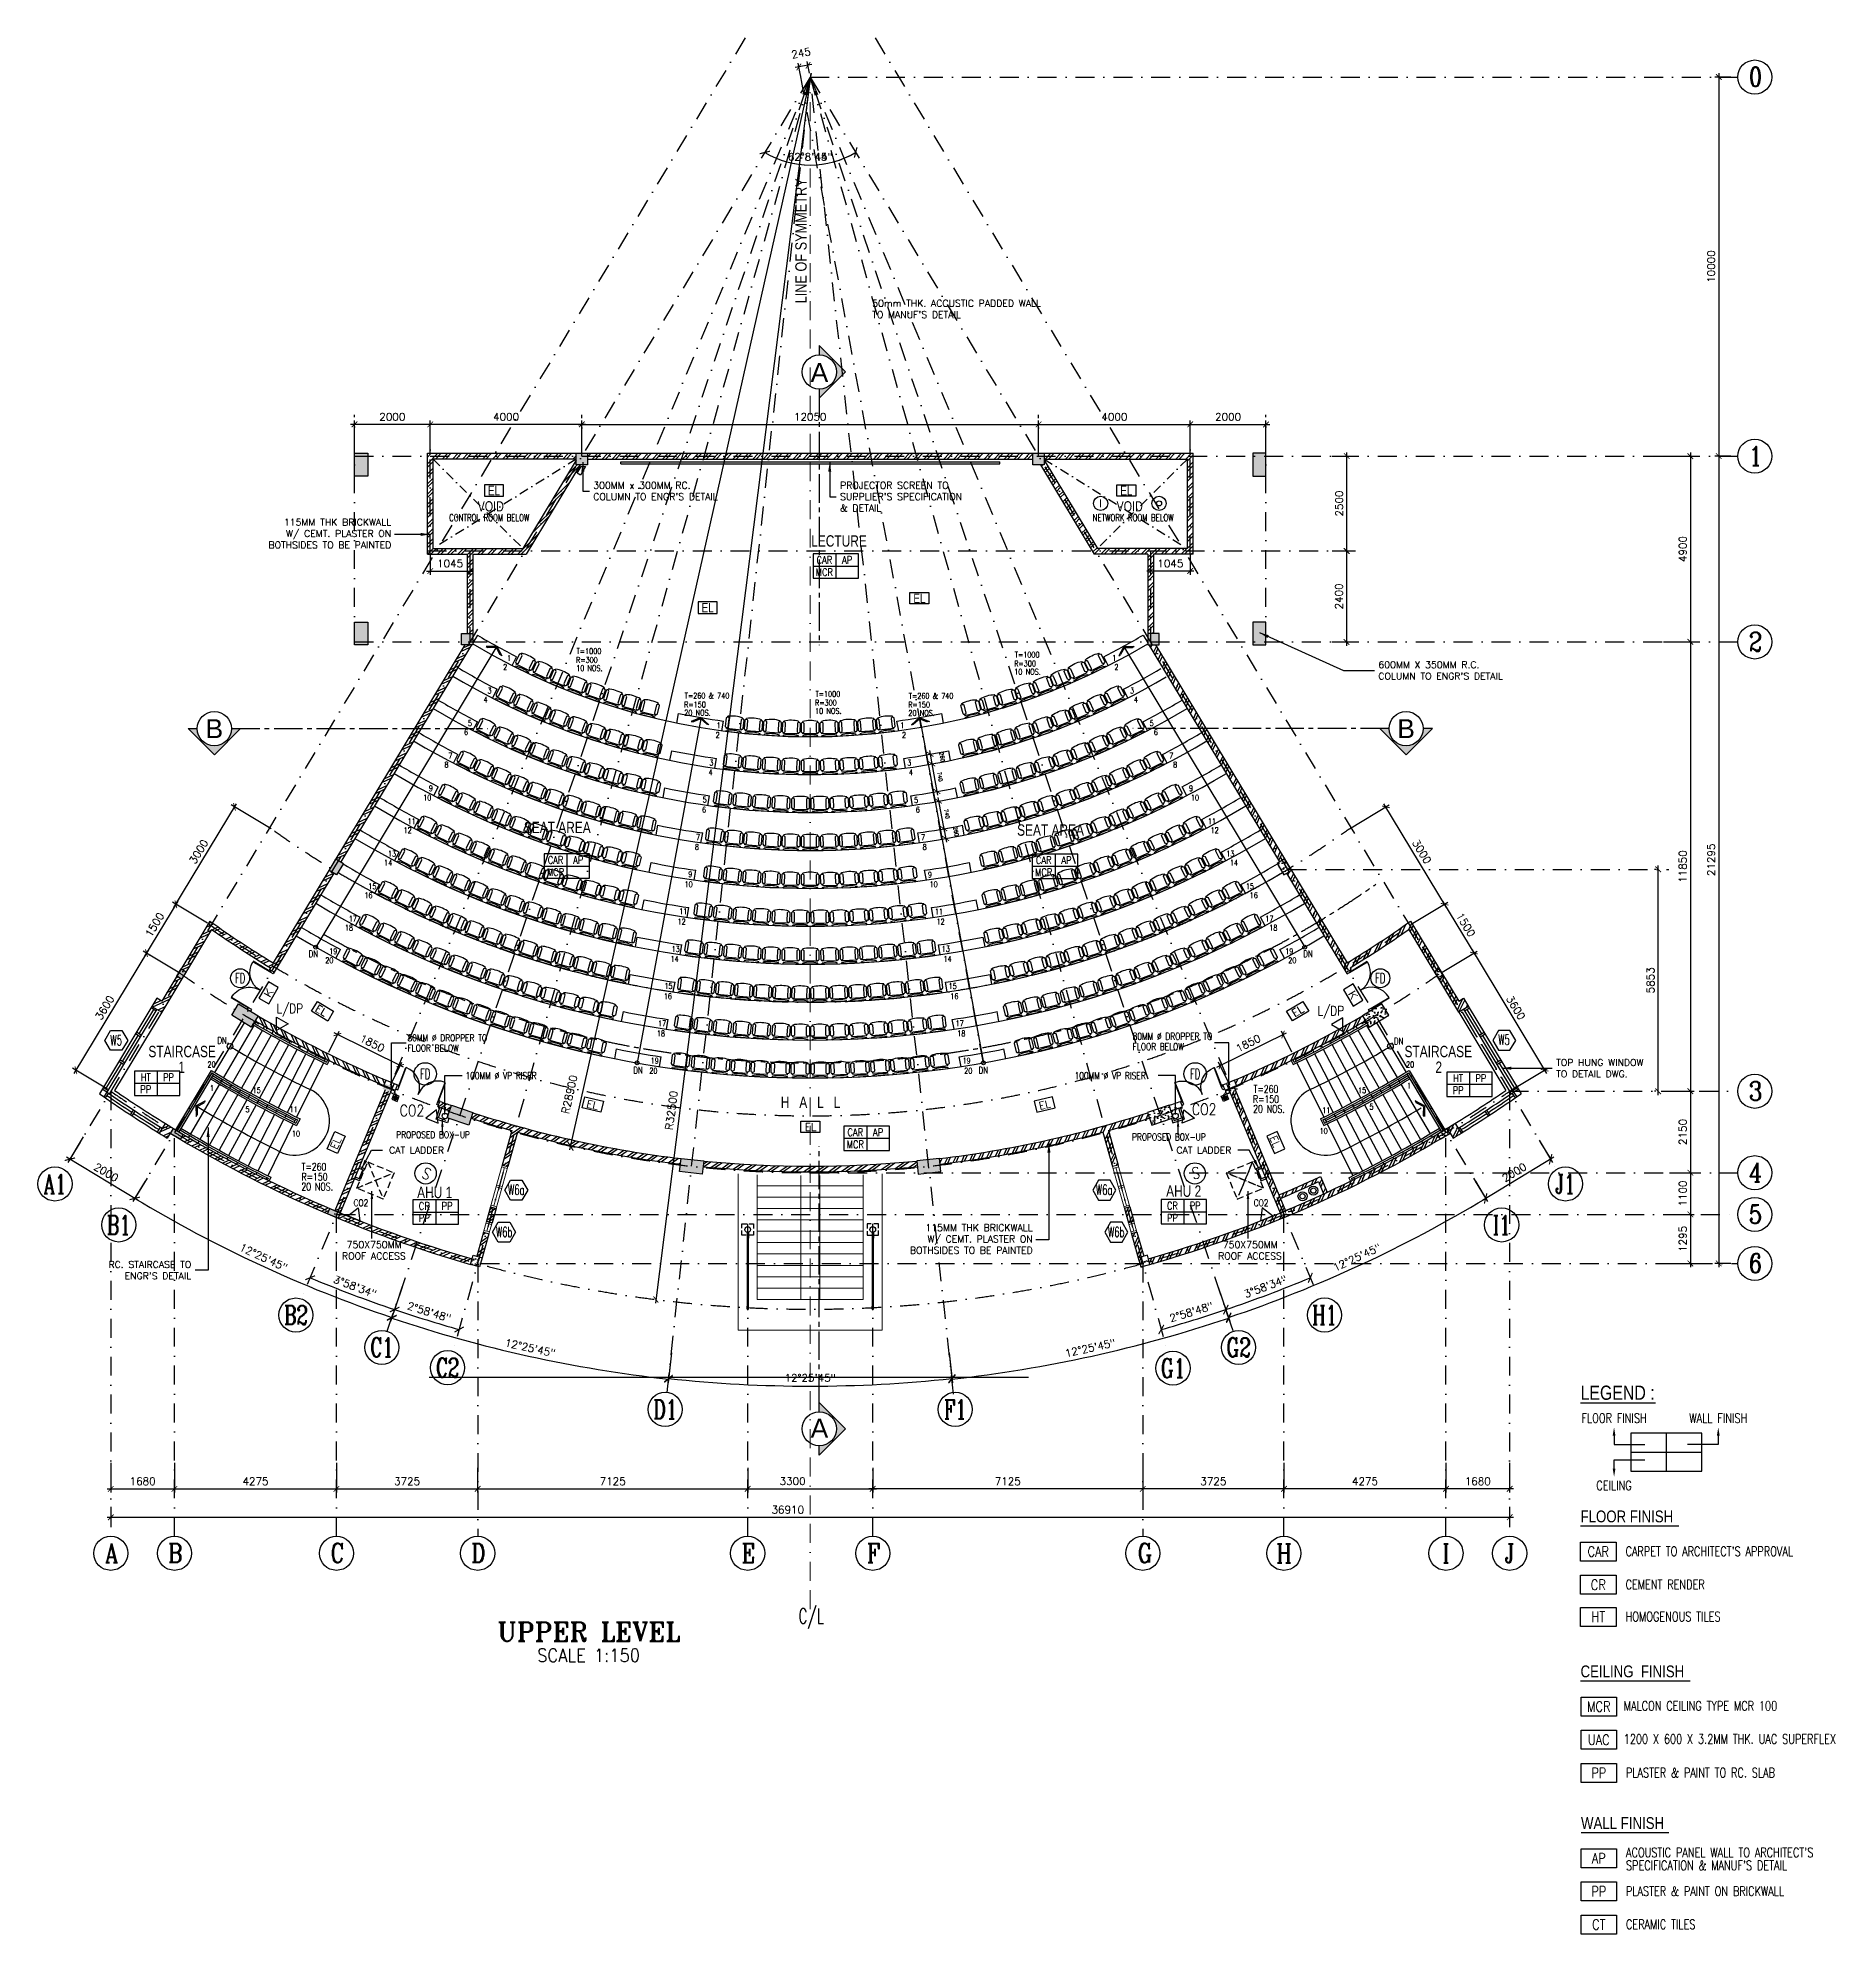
# Model space of a CAD drawing. Extents: x 2879167 to 2959690, y -882003 to -585933.
# Drawn here: x 2893853 to 2941274, y -709389 to -659374 of the extents above; entities that cross this region are included whole.
import ezdxf
from ezdxf.enums import TextEntityAlignment as Align

# ---------------------------------------------------------------- set-up
doc = ezdxf.new("R2010")
doc.units = 0
doc.header["$LTSCALE"] = 1000
doc.header["$MEASUREMENT"] = 0
doc.header["$PDMODE"] = 66
for name, pattern in [('BORDER', [1.75, 0.5, -0.25, 0.5, -0.25, 0, -0.25]), ('CENTER2', [1.125, 0.75, -0.125, 0.125, -0.125]), ('DASHDOT', [1, 0.5, -0.25, 0, -0.25]), ('HIDDEN', [0.375, 0.25, -0.125]), ('HIDDEN2', [0.1875, 0.125, -0.0625])]:
    doc.linetypes.add(name, pattern=pattern)
doc.layers.get('0').update_dxf_attribs({"linetype": 'CONTINUOUS'})
doc.layers.get('DEFPOINTS').update_dxf_attribs({"linetype": 'CONTINUOUS'})
for name, color, linetype in [('-EL & K', 10, 'CONTINUOUS'), ('-FF', 240, 'CONTINUOUS'), ('BOMBA', 7, 'CONTINUOUS'), ('COL', 3, 'CONTINUOUS'), ('DIM', 5, 'CONTINUOUS'), ('DR', 5, 'CONTINUOUS'), ('F1', 5, 'CONTINUOUS'), ('Finishes', 1, 'CONTINUOUS'), ('GRID', 6, 'DASHDOT'), ('H', 6, 'CONTINUOUS'), ('LINE', 7, 'CONTINUOUS'), ('railing', 1, 'CONTINUOUS'), ('SCH-WIN', 7, 'CONTINUOUS'), ('Sch_Door', 7, 'CONTINUOUS'), ('Sch_Window', 2, 'CONTINUOUS'), ('seat_below_cen', 8, 'CONTINUOUS'), ('SECTIONLINE', 4, 'CONTINUOUS'), ('SPEC', 7, 'CONTINUOUS'), ('step', 7, 'CONTINUOUS'), ('TEXT', 7, 'CONTINUOUS'), ('VP', 1, 'CONTINUOUS'), ('WALL', 2, 'CONTINUOUS'), ('WIN', 5, 'CONTINUOUS'), ('WP', 1, 'HIDDEN')]:
    doc.layers.add(name, color=color, linetype=linetype)
doc.layers.add('glass clad', color=150, linetype='CONTINUOUS', lineweight=15)
doc.styles.add('1', font='ROMANC.SHX', dxfattribs={"width": 0.65, "height": 0.5})
doc.styles.add('E', font='ROMANS.SHX')
doc.styles.add('ROMANS', font='romans.shx')
doc.styles.add('ROMS', font='ROMANS.SHX', dxfattribs={"height": 300})
doc.styles.get("Standard").update_dxf_attribs({"font": 'Helv.shx'})
doc.styles.add('STYLE1', font='ARIAL.TTF', dxfattribs={"width": 0.8, "height": 600})
doc.styles.add('style4', font='romant.shx')
doc.dimstyles.get("Standard").update_dxf_attribs({"dimscale": 5, "dimtxt": 1, "dimasz": 2, "dimexe": 1, "dimexo": 1, "dimgap": 1, "dimtad": 0, "dimtih": 1, "dimtoh": 1, "dimdec": 4, "dimzin": 0, "dimdsep": 46, "dimtxsty": 'ROMANS', "dimcen": 1, "dimadec": 0, "dimazin": 0, "dimtfac": 1, "dimtdec": 4, "dimtofl": 0, "dimtmove": 0, "dimatfit": 3, "dimfxl": 0, "dimtolj": 1, "dimtzin": 0, "dimarcsym": 0})
doc.dimstyles.new('STANDARD$0', dxfattribs={"dimscale": 0, "dimtxt": 8, "dimasz": 6, "dimexe": 1, "dimexo": 1, "dimgap": 3, "dimtad": 1, "dimdec": 0, "dimlfac": -1, "dimrnd": 1, "dimzin": 0, "dimdsep": 46, "dimtxsty": 'Standard', "dimcen": 0, "dimclrd": 5, "dimclre": 250, "dimadec": 0, "dimazin": 0, "dimtfac": 1, "dimtdec": 4, "dimtofl": 0, "dimtmove": 0, "dimatfit": 3, "dimfxl": 0, "dimtolj": 1, "dimtzin": 0, "dimarcsym": 0})
pattern_1 = [(50, (488140.74, 177583.3), (251.041064, -21.963247), [26.25, -288.75]), (355, (488140.74, 177583.3), (-48.562967, 263.267247), [21, -231]), (100.4514, (488161.66, 177581.46), (202.478284, 241.30384), [22.309066, -245.39974]), (46.1842, (488140.74, 177653.3), (373.534367, -57.931655), [39.375, -433.125]), (96.6356, (488171.87, 177648.47), (327.131947, 340.941255), [33.4636, -368.09955]), (351.1842, (488140.74, 177653.3), (327.13168, 340.94151), [31.5, -346.5]), (21, (488175.74, 177635.8), (208.917468, -140.916612), [26.25, -288.75]), (326, (488175.74, 177635.8), (85.160366, 253.802516), [21, -231]), (71.4514, (488193.15, 177624.05), (294.07792, 112.885674), [22.309067, -245.39974]), (37.5, (488140.74, 177583.295), (4.2559494, 116.5128488), [0, -228.2, 0, -234.5, 0, -231.875]), (7.5, (488140.74, 177583.3), (92.074338, 138.044099), [0, -133.7, 0, -222.95, 0, -88.375]), (327.5, (488062.69, 177583.295), (186.8378527, -7.894205), [0, -87.5, 0, -273, 0, -362.25]), (317.5, (488027.69, 177583.3), (204.115159, 35.036744), [0, -113.75, 0, -181.3, 0, -257.25])]
pattern_2 = [(45, (488140.74, 177583.3), (-132.582521, 132.582521), []), (45, (488229.13, 177583.3), (-132.582521, 132.582521), [])]
pattern_3 = [(25, (488140.74, 177583.3), (-79.240924, 169.93271), []), (25, (488223.8, 177553.06), (-79.240924, 169.93271), [])]
pattern_4 = [(25, (488140.74, 257155.43), (-79.240924, 169.93271), []), (25, (488223.8, 257125.2), (-79.240924, 169.93271), [])]
pattern_5 = [(245, (488140.74, 177583.3), (169.93271, -79.240924), []), (245, (488057.68, 177553.06), (169.93271, -79.240924), [])]
pattern_6 = [(245, (488140.78, 177583.19), (169.93271, -79.240924), []), (245, (488057.72, 177552.96), (169.93271, -79.240924), [])]
pattern_7 = [(50, (488140.78, 188080.5), (251.041064, -21.963247), [26.25, -288.75]), (355, (488140.78, 188080.5), (-48.562967, 263.267247), [21, -231]), (100.4514, (488161.7, 188078.66), (202.478284, 241.30384), [22.309067, -245.39974]), (46.1842, (488140.78, 188150.5), (373.534367, -57.931655), [39.375, -433.125]), (96.6356, (488171.9, 188145.66), (327.131947, 340.941255), [33.4636, -368.09955]), (351.1842, (488140.78, 188150.5), (327.13168, 340.94151), [31.5, -346.5]), (21, (488175.78, 188133), (208.917468, -140.916612), [26.25, -288.75]), (326, (488175.78, 188133), (85.160366, 253.802516), [21, -231]), (71.4514, (488193.19, 188121.25), (294.07792, 112.885674), [22.309067, -245.39974]), (37.5, (488140.78, 188080.49), (4.2559494, 116.5128488), [0, -228.2, 0, -234.5, 0, -231.875]), (7.5, (488140.78, 188080.49), (92.074338, 138.044099), [0, -133.7, 0, -222.95, 0, -88.375]), (327.5, (488062.73, 188080.49), (186.8378527, -7.894205), [0, -87.5, 0, -273, 0, -362.25]), (317.5, (488027.73, 188080.5), (204.115159, 35.036744), [0, -113.75, 0, -181.3, 0, -257.25])]

msp = doc.modelspace()

# ---------------------------------------------------------------- texts
at = {"layer": '-EL & K', "color": 10, "style": 'ROMS', "width": 1.2}
for rotation, p in [(59.49602, (2899971.5, -684706.2)), (301.07295, (2928413.7, -684576.4))]:
    msp.add_text('K', height=200, rotation=rotation, dxfattribs=at).set_placement(p)
at = {"layer": '-EL & K', "color": 10, "style": 'ROMS'}
for rotation, p in [(328.92705, (2901146.2, -685032.2)), (31.07295, (2927017.5, -685207.3)), (346.69417, (2908314.1, -687577.1)), (13.30583, (2920290.1, -687648.4)), (66.19778, (2901742.1, -688710.1)), (293.80222, (2926344.5, -688380.1))]:
    msp.add_text('EL', height=200, rotation=rotation, dxfattribs=at).set_placement(p)
msp.add_text('EL', height=200, dxfattribs=at).set_placement((2914085.9, -688200.4))
at = {"layer": '-FF', "color": 2, "style": 'ROMANS', "width": 0.8}
for s, height, p in [('L/DP', 250, (2900152.7, -685102.1)), ('L/DP', 250, (2927621.3, -685159.4)), ('CO2', 300, (2903399.3, -687817.8)), ('CO2', 300, (2924302.1, -687783.5))]:
    msp.add_text(s, height=height, dxfattribs=at).set_placement(p)
at = {"layer": 'BOMBA', "width": 0.75}
for p in [(2905888.5, -671311.5), (2922573.7, -671311.5), (2917113, -674155.5)]:
    msp.add_text('EL', height=250, dxfattribs=at).set_placement(p, align=Align.MIDDLE)
msp.add_text('EL', height=250, rotation=0, dxfattribs=at).set_placement((2911523.4, -674402.5), align=Align.MIDDLE)
at = {"layer": 'Finishes', "color": 7, "ltscale": 10, "style": 'ROMANS'}
for s, height, width, p in [('CAR', 200, 0.8, (2914604.7, -673146.6)), ('AP', 200, 0.8, (2915204.7, -673146.6)), ('MCR', 200, 0.8, (2914604.7, -673466.6)), ('CAR', 200, 0.8, (2907511.1, -681058.1)), ('AP', 200, 0.8, (2908111.1, -681058.1)), ('CAR', 200, 0.8, (2920391.7, -681062.2)), ('AP', 200, 0.8, (2920991.7, -681062.2)), ('MCR', 200, 0.8, (2907511.1, -681378.1)), ('MCR', 200, 0.8, (2920391.7, -681382.2)), ('HT', 200, 0.8, (2896697.8, -686788.3)), ('PP', 200, 0.8, (2897297.8, -686788.3)), ('PP', 200, 0.8, (2896697.8, -687108.3)), ('PP', 200, 0.8, (2931326.9, -687133)), ('HT', 200, 0.8, (2931326.9, -686813)), ('PP', 200, 0.8, (2931926.9, -686813.4)), ('CAR', 200, 0.8, (2915421.1, -688239.5)), ('AP', 200, 0.8, (2916021.1, -688239.5)), ('MCR', 200, 0.8, (2915421.1, -688559.5)), ('CR', 200, 0.8, (2904048.9, -690185)), ('PP', 200, 0.8, (2904648.9, -690185)), ('CR', 200, 0.8, (2923788.8, -690177.5)), ('PP', 200, 0.8, (2924388.8, -690177.5)), ('PP', 200, 0.8, (2904048.9, -690505)), ('PP', 200, 0.8, (2923788.8, -690497.5)), ('FLOOR FINISH', 250, 0.75, (2935442.2, -695779.5)), ('WALL FINISH', 250, 0.75, (2938192.3, -695779.5)), ('CEILING', 250, 0.75, (2935442.2, -697555.2)), ('CAR', 275, 0.8, (2935026.2, -699300)), ('CR', 275, 0.8, (2935026.2, -700175.1)), ('HT', 275, 0.8, (2935026.2, -701021.7)), ('MCR', 275, 0.8, (2935038.7, -703387.9)), ('UAC', 275, 0.8, (2935038.7, -704263.1)), ('PP', 275, 0.8, (2935038.7, -705138.2)), ('AP', 275, 0.8, (2935038.7, -707388.5)), ('PP', 275, 0.8, (2935038.7, -708263.6)), ('CT', 275, 0.8, (2935038.7, -709138.8))]:
    msp.add_text(s, height=height, dxfattribs=dict(at, width=width)).set_placement(p, align=Align.MIDDLE)
at = {"layer": 'Finishes', "color": 2, "ltscale": 10, "style": 'STYLE1', "width": 0.8}
msp.add_text('LEGEND :', height=375, dxfattribs=at).set_placement((2935535.3, -695109.5, 1700.8), align=Align.MIDDLE)
at = {"layer": 'Finishes', "color": 7, "ltscale": 10}
for s, height, style, width, p in [('FLOOR FINISH', 312.5, 'STYLE1', 0.8, (2934557.7, -698528.5)), ("CARPET TO ARCHITECT'S APPROVAL", 250, 'ROMANS', 0.75, (2935744.8, -699418.4)), ('CEMENT RENDER', 250, 'ROMANS', 0.75, (2935744.8, -700293.6)), ('HOMOGENOUS TILES', 250, 'ROMANS', 0.75, (2935744.8, -701140.2)), ('CEILING  FINISH', 312.5, 'STYLE1', 0.8, (2934557.7, -702616.3)), ('MALCON CEILING TYPE MCR 100', 250, 'ROMANS', 0.75, (2935697.3, -703493.8)), ('1200 X 600 X 3.2MM THK. UAC SUPERFLEX', 250, 'ROMANS', 0.75, (2935697.3, -704369)), ('PLASTER & PAINT TO RC. SLAB', 250, 'ROMANS', 0.75, (2935757.2, -705256.6)), ('WALL FINISH', 312.5, 'STYLE1', 0.8, (2934570.2, -706617)), ("ACOUSTIC PANEL WALL TO ARCHITECT'S", 250, 'ROMANS', 0.75, (2935757.2, -707360.9)), ("SPECIFICATION & MANUF'S DETAIL", 250, 'ROMANS', 0.75, (2935757.2, -707701.9)), ('PLASTER & PAINT ON BRICKWALL', 250, 'ROMANS', 0.75, (2935757.2, -708382.1)), ('CERAMIC TILES', 250, 'ROMANS', 0.75, (2935757.2, -709257.2))]:
    msp.add_text(s, height=height, dxfattribs=dict(at, style=style, width=width)).set_placement(p)
at = {"layer": 'GRID', "color": 3, "style": '1'}
for s, width, p in [('0', 0.8, (2939174.2, -660399.6)), ('1', 0.8, (2939174.2, -670399.6)), ('2', 0.8, (2939174.2, -675299.6)), ('3', 0.8, (2939174.2, -687151.6)), ('4', 0.8, (2939174.2, -689299.6)), ('A1', 0.7, (2894302.5, -689602.9)), ('J1', 0.7, (2934159.7, -689602.9)), ('5', 0.8, (2939174.2, -690399.6)), ('B1', 0.7, (2895985.9, -690684.1)), ('I1', 0.7, (2932476.2, -690684.1)), ('6', 0.8, (2939174.2, -691692.6)), ('B2', 0.7, (2900661.1, -693060.9)), ('H1', 0.7, (2927803, -693060.2)), ('C1', 0.7, (2902928.1, -693914.5)), ('G2', 0.7, (2925534.1, -693914.5)), ('C2', 0.7, (2904662.9, -694449.9)), ('G1', 0.7, (2923803.4, -694462.3)), ('D1', 0.7, (2910404.4, -695548.7)), ('F1', 0.7, (2918057.8, -695548.7)), ('A', 0.8, (2895795.2, -699337.8)), ('B', 0.8, (2897475.6, -699337.8)), ('C', 0.8, (2901750.6, -699337.8)), ('D', 0.8, (2905475.8, -699337.8)), ('E', 0.8, (2912600.6, -699337.8)), ('F', 0.8, (2915900.6, -699337.8)), ('H', 0.8, (2926731.1, -699344.7)), ('I', 0.8, (2931006.1, -699344.7)), ('J', 0.8, (2932686.5, -699344.7))]:
    msp.add_text(s, height=500, dxfattribs=dict(at, width=width)).set_placement(p, align=Align.MIDDLE_CENTER)
at = {"layer": 'GRID', "color": 7, "width": 0.8}
msp.add_text('LINE OF SYMMETRY', height=300, rotation=90, dxfattribs=at).set_placement((2914137.3, -666374.7))
at = {"layer": 'GRID', "color": 3, "style": '1', "width": 0.8}
msp.add_text('G', height=500, rotation=0, dxfattribs=at).set_placement((2923062.5, -699337.8), align=Align.MIDDLE_CENTER)
at = {"layer": 'GRID', "color": 2, "style": '1', "width": 0.65}
msp.add_text('C/L', height=400, dxfattribs=at).set_placement((2914256, -701000.3), align=Align.MIDDLE_CENTER)
at = {"layer": 'Sch_Door', "color": 2, "style": 'ROMANS', "width": 0.6}
for rotation, p in [(0, (2899187.8, -684176.2)), (0, (2904073.2, -686701.3)), (360, (2924389, -686701.3))]:
    msp.add_text('FD', height=270, rotation=rotation, dxfattribs=at).set_placement(p, align=Align.MIDDLE_CENTER)
msp.add_text('FD', height=270, dxfattribs=at).set_placement((2929274.3, -684176.2), align=Align.MIDDLE_CENTER)
at = {"layer": 'Sch_Window', "style": 'ROMANS', "width": 0.6}
for s, rotation, p in [('W5', 0, (2895919.1, -685815.2)), ('W6a', 360, (2906475.4, -689755)), ('W6a', 0, (2921986.7, -689755)), ('W6b', 360, (2906155.1, -690870.1)), ('W6b', 0, (2922307.1, -690870.1))]:
    msp.add_text(s, height=270, rotation=rotation, dxfattribs=at).set_placement(p, align=Align.MIDDLE_CENTER)
msp.add_text('W5', height=270, dxfattribs=at).set_placement((2932537.6, -685799.6), align=Align.MIDDLE_CENTER)
at = {"layer": 'SPEC', "color": 7, "style": 'ROMANS', "width": 0.75}
for s, rotation, p in [('CONTROL ROOM BELOW', 360, (2905760.8, -672029.8)), ('NETWORK ROOM BELOW', 0, (2922752.8, -672029.8))]:
    msp.add_text(s, height=180, rotation=rotation, dxfattribs=at).set_placement(p, align=Align.MIDDLE_CENTER)
at = {"layer": 'SPEC', "color": 1, "style": 'ROMANS', "width": 0.75}
for s, p in [('1', (2906232.4, -675805.3)), ('2', (2906129.4, -676042.5)), ('3', (2905715.9, -676664.5)), ('4', (2905612.9, -676901.6)), ('6', (2905096.4, -677760.5)), ('5', (2905199.4, -677523.4)), ('2', (2911735.1, -677836.7)), ('1', (2911758.6, -677584.7)), ('8', (2904579.9, -678619.2)), ('7', (2904683, -678382.1)), ('4', (2911547.3, -678821.1)), ('3', (2911569.6, -678567.3)), ('9', (2904166.6, -679240.5)), ('10', (2904017.6, -679489.1)), ('6', (2911375.6, -679805.3)), ('5', (2911391.8, -679542.3)), ('11', (2903604.3, -680110.3)), ('12', (2903501.2, -680347.4)), ('8', (2911187.8, -680789.5)), ('7', (2911218.1, -680530.9)), ('14', (2902984.8, -681205.6)), ('13', (2903087.9, -680968.4)), ('15', (2902571.5, -681826.4)), ('10', (2910914.4, -681773.5)), ('9', (2911012.2, -681510.1)), ('16', (2902468.5, -682063.6)), ('17', (2902055.2, -682684.3)), ('12', (2910732, -682757.5)), ('11', (2910774.1, -682486.5)), ('18', (2901952.1, -682921.4)), ('20', (2901435.8, -683779.2)), ('19', (2901538.9, -683542.1)), ('14', (2910544.3, -683741.5)), ('13', (2910571.2, -683482)), ('16', (2910367.3, -684725.3)), ('15', (2910384.6, -684456.7)), ('18', (2910184.9, -685709.1)), ('17', (2910215.9, -685443.9)), ('20', (2909986.5, -686692.9)), ('19', (2910021.3, -686427.7)), ('20', (2929953.5, -686527)), ('15', (2928686.4, -687205.8)), ('1', (2929980.1, -687082.9)), ('11', (2927742.8, -687732.2)), ('5', (2928989.2, -687642.8)), ('10', (2927673.3, -688282.4))]:
    msp.add_text(s, height=150, rotation=0, dxfattribs=at).set_placement(p)
at = {"layer": 'SPEC', "color": 7, "style": 'ROMANS', "width": 0.75}
for s, height, p in [('T=1000', 150, (2908065.4, -675623.5)), ('T=1000', 150, (2919627.4, -675719.5)), ('R=300', 150, (2908051.4, -675855.5)), ('10 NOS.', 150, (2908054.8, -676072.9)), ('R=300', 150, (2919613.4, -675951.5)), ('10 NOS.', 150, (2919616.8, -676168.9)), ('T=260 & 740', 150, (2910918.4, -676800.5)), ('T=1000', 150, (2914370.4, -676753.5)), ('T=260 & 740', 150, (2916831.4, -676804.5)), ('20 NOS.', 150, (2910907.8, -677249.9)), ('R=150', 150, (2910904.4, -677032.5)), ('R=300', 150, (2914356.4, -676985.5)), ('10 NOS.', 150, (2914359.8, -677202.9)), ('20 NOS.', 150, (2916820.8, -677253.9)), ('R=150', 150, (2916817.4, -677036.5)), ('DN', 180, (2900995.8, -683622.3)), ('DN', 180, (2918673.6, -686693.8)), ('T=260', 200, (2925928.1, -687200.9)), ('20 NOS.', 200, (2925917.5, -687724.3)), ('R=150', 200, (2925914.1, -687465.9))]:
    msp.add_text(s, height=height, dxfattribs=at).set_placement(p)
at = {"layer": 'SPEC', "color": 1, "style": 'ROMANS', "width": 0.75}
for s, p in [('1', (2922202.9, -675805.3)), ('2', (2922257.8, -676042.5)), ('3', (2922671.2, -676664.5)), ('4', (2922768.9, -676901.6)), ('1', (2916607.4, -677582.9)), ('2', (2916652.1, -677836.7)), ('5', (2923187.7, -677523.4)), ('6', (2923296.1, -677760.5)), ('3', (2916789.9, -678567.3)), ('4', (2916834.5, -678821.1)), ('7', (2923704.2, -678382.1)), ('8', (2923807.2, -678619.2)), ('9', (2924225.9, -679240.5)), ('5', (2916972.3, -679551.5)), ('6', (2917016.9, -679805.3)), ('10', (2924278.5, -679489.1)), ('11', (2924724, -680110.3)), ('7', (2917154.7, -680535.7)), ('8', (2917199.3, -680789.5)), ('12', (2924794.9, -680347.4)), ('13', (2925208.2, -680968.4)), ('14', (2925305.9, -681205.6)), ('9', (2917337.1, -681519.7)), ('10', (2917381.7, -681773.5)), ('15', (2925724.6, -681826.4)), ('16', (2925827.6, -682063.6)), ('11', (2917519.4, -682492.3)), ('12', (2917564.1, -682757.5)), ('17', (2926240.9, -682684.3)), ('18', (2926344, -682921.4)), ('13', (2917701.8, -683476.2)), ('14', (2917746.5, -683741.5)), ('19', (2926762.6, -683542.1)), ('20', (2926844.2, -683779.2)), ('15', (2917884.1, -684460.1)), ('16', (2917928.8, -684725.3)), ('17', (2918066.5, -685443.9)), ('18', (2918111.2, -685709.1)), ('20', (2898326.5, -686527)), ('19', (2918248.8, -686427.7)), ('20', (2918293.5, -686692.9)), ('1', (2898387.9, -687150.2)), ('15', (2899519.9, -687205.8)), ('5', (2899330.6, -687710.1)), ('11', (2900495.7, -687709.8)), ('10', (2900555.4, -688349.7))]:
    msp.add_text(s, height=150, dxfattribs=at).set_placement(p)
at = {"layer": 'SPEC', "color": 7, "style": 'ROMANS', "width": 0.75}
for s, height, rotation, p in [('DN', 180, 0, (2927241.4, -683622.3)), ('DN', 180, 0, (2909563.6, -686693.8)), ('T=260', 200, 360, (2900809, -689250.9)), ('20 NOS.', 200, 360, (2900804.1, -689774.3)), ('R=150', 200, 360, (2900808.7, -689515.9))]:
    msp.add_text(s, height=height, rotation=rotation, dxfattribs=at).set_placement(p)
at = {"layer": 'SPEC', "style": 'ROMANS', "width": 0.8}
for s, rotation, p in [('80MM %%C DROPPER TO ', 360, (2903605.3, -685840.2)), ('FLOOR BELOW', 360, (2903605.3, -686109.6)), ('100MM %%C VP RISER', 0, (2905135.8, -686838.6))]:
    msp.add_text(s, height=180, rotation=rotation, dxfattribs=at).set_placement(p)
for s, p in [('80MM %%C DROPPER TO ', (2922739.1, -685800.8)), ('FLOOR BELOW', (2922739.1, -686070.1)), ('100MM %%C VP RISER', (2921207.5, -686838.6)), ('PROPOSED BOX-UP', (2903307.3, -688396.5)), ('PROPOSED BOX-UP', (2922723.2, -688453.7))]:
    msp.add_text(s, height=180, dxfattribs=at).set_placement(p)
at = {"layer": 'SPEC', "color": 7, "style": 'ROMANS', "width": 0.75}
for p in [(2898713, -685816.9), (2929758.6, -685837.6)]:
    msp.add_text('DN', height=180, dxfattribs=at).set_placement(p, align=Align.MIDDLE_CENTER)
at = {"layer": 'SPEC', "color": 7, "linetype": 'Continuous', "style": 'ROMANS', "width": 0.8}
for p in [(2902376, -690101.9), (2926127.3, -690101.9)]:
    msp.add_text('CO2', height=180, rotation=360, dxfattribs=at).set_placement(p, align=Align.MIDDLE_CENTER)
at = {"layer": 'SPEC', "char_height": 180, "style": 'ROMANS'}
for s, insert, attachment_point in [("50mm THK. ACCUSTIC PADDED WALL\\PTO MANUF'S DETAIL", (2915867.4, -666522.9), 4), ('115MM THK BRICKWALL\\PW/ CEMT. PLASTER ON\\PBOTHSIDES TO BE PAINTED', (2903175.2, -672447.1), 6), ("600MM X 350MM R.C.\\PCOLUMN TO ENGR'S DETAIL", (2929222.1, -676058.3), 4), ('CAT LADDER', (2904568.8, -688711.9), 6), ('CAT LADDER', (2923893.3, -688711.9), 4), ('115MM THK BRICKWALL\\PW/ CEMT. PLASTER ON\\PBOTHSIDES TO BE PAINTED', (2920102.5, -691054.5), 6), (' 750X750MM\\PROOF ACCESS', (2901876.5, -691352.6), 4), (' 750X750MM\\PROOF ACCESS', (2924994.5, -691352.6), 4)]:
    msp.add_mtext(s, dxfattribs=dict(at, insert=insert, attachment_point=attachment_point))
at = {"layer": 'SPEC', "color": 7, "char_height": 180, "style": 'ROMANS'}
for s, insert, attachment_point in [("300MM x 300MM RC. \\PCOLUMN TO ENGR'S DETAIL", (2908505.9, -671325.9), 4), ("PROJECTOR SCREEN TO\\PSUPPLIER'S SPECIFICATION\\P& DETAIL", (2915019.9, -671474.6), 4), ('TOP HUNG WINDOW\\PTO DETAIL DWG.', (2933912.9, -686550.3), 4), ("\\A1;RC. STAIRCASE TO\\PENGR'S DETAIL", (2897898.9, -691877.5), 6)]:
    msp.add_mtext(s, dxfattribs=dict(at, insert=insert, attachment_point=attachment_point))
at = {"layer": 'TEXT', "color": 2}
for s, p in [('A', (2914474.4, -668198.8)), ('B', (2898507.8, -677593.9)), ('B', (2929954.5, -677593.9)), ('A', (2914474.4, -696047.1))]:
    msp.add_text(s, height=500, dxfattribs=at).set_placement(p, align=Align.MIDDLE_CENTER)
at = {"layer": 'TEXT', "color": 2, "width": 0.75}
for s, height, p in [('VOID', 270, (2905801.8, -671729.6)), ('VOID', 270, (2922660.4, -671729.6)), ('LECTURE', 300, (2914991.2, -672642.7)), ('SEAT AREA', 300, (2907557.6, -680200.2)), ('SEAT AREA', 300, (2920572.4, -680269.2)), ('STAIRCASE', 300, (2930803.3, -686109.3)), ('2', 300, (2930815.3, -686524.3)), ('H   A   L   L', 300, (2914240.2, -687449)), ('AHU 1', 300, (2904322, -689827)), ('AHU 2', 300, (2924085.8, -689791.3))]:
    msp.add_text(s, height=height, dxfattribs=at).set_placement(p, align=Align.MIDDLE_CENTER)
for s, p in [('STAIRCASE', (2897658.8, -686109.3)), ('1', (2897646.8, -686524.3))]:
    msp.add_text(s, height=300, rotation=360, dxfattribs=at).set_placement(p, align=Align.MIDDLE_CENTER)
at = {"layer": 'TEXT', "color": 2, "style": 'style4'}
msp.add_text('UPPER LEVEL', height=500, rotation=360, dxfattribs=at).set_placement((2908384.1, -701414.4), align=Align.MIDDLE_CENTER)
at = {"layer": 'TEXT', "color": 7, "style": 'style4', "width": 0.9}
msp.add_text('SCALE 1:150', height=350, rotation=360, dxfattribs=at).set_placement((2908384.1, -702036), align=Align.MIDDLE_CENTER)

# ---------------------------------------------------------------- blocks, each defined once
blk = doc.blocks.new('sbc')
at = {"layer": 'seat_below_cen'}
for p, q in [((-238, 350), (-238, 125)), ((-198, 375), (-198, 400)), ((-198, 75), (-198, 100)), ((198, 75), (-198, 75)), ((-198, 0), (-198, 25)), ((198, 0), (-198, 0)), ((-158, 125), (-158, 350)), ((-50, 49), (-50, 75)), ((50, 75), (50, 48)), ((158, 350), (158, 125)), ((198, 375), (198, 400)), ((198, 75), (198, 100)), ((198, 0), (198, 25)), ((238, 125), (238, 350))]:
    blk.add_line(p, q, dxfattribs=at)
for centre, radius, start, end in [((-198, 331), 44.5, 25.9892, 154.0108), ((-198, 144), 44.5, 205.9892, 334.0108), ((0, -368), 793, 75.5714, 104.4286), ((0, -743), 793, 75.5714, 104.4286), ((198, 331), 44.5, 25.9892, 154.0108), ((198, 144), 44.5, 205.9892, 334.0108)]:
    blk.add_arc(centre, radius, start, end, dxfattribs=at)
blk = doc.blocks.new('D1200-1')
at = {"layer": 'DR'}
for p, q in [((0, 0), (0, -50)), ((0, -50), (77, -50)), ((77, -38), (115, -38)), ((77, -38), (77, -50)), ((77, -38), (627, -38)), ((77, -50), (627, -50)), ((115, 0), (115, -38)), ((0, -1200), (0, -1150)), ((0, -1150), (77, -1150)), ((77, -1150), (627, -1150)), ((77, -1162), (77, -1150)), ((77, -1162), (627, -1162)), ((77, -1162), (115, -1162)), ((115, -1200), (115, -1162))]:
    blk.add_line(p, q, dxfattribs=at)
for centre, start, end in [((77, -50), 270, 0), ((77, -1150), 0, 90)]:
    blk.add_arc(centre, 550, start, end, dxfattribs=at)
blk = doc.blocks.new('_ARCHTICK')
at = {"color": 0, "linetype": 'ByBlock', "const_width": 0.15}
blk.add_lwpolyline([(-0.5, -0.5), (0.5, 0.5)], dxfattribs=at)
blk = doc.blocks.new('*D103')
at = {"layer": 'DEFPOINTS', "color": 0}
for p in [(2938621, -660406), (2938205, -670406), (2938621, -670406)]:
    blk.add_point(p, dxfattribs=at)
at = {"layer": 'DIM', "color": 0}
for p, q in [((2938521, -660406), (2938105, -660406)), ((2938205, -660306), (2938205, -670506)), ((2938521, -670406), (2938105, -670406))]:
    blk.add_line(p, q, dxfattribs=at)
at = {"layer": 'DIM', "color": 0, "xscale": 150, "yscale": 150, "zscale": 150}
for p, rotation in [((2938205, -660406), 90), ((2938205, -670406), 270)]:
    blk.add_blockref('_ARCHTICK', p, dxfattribs=dict(at, rotation=rotation))
at = {"layer": 'DIM', "color": 7, "insert": (2938005, -665406), "char_height": 200, "attachment_point": 5, "rotation": 90, "style": 'ROMANS'}
blk.add_mtext('\\A1;10000', dxfattribs=at)
blk = doc.blocks.new('*D104')
at = {"layer": 'DEFPOINTS', "color": 0}
for p in [(2927902, -670406), (2928389, -670406), (2927902, -672906)]:
    blk.add_point(p, dxfattribs=at)
at = {"layer": 'DIM', "color": 0}
for p, q in [((2928002, -670406), (2928489, -670406)), ((2928389, -673006), (2928389, -670306)), ((2928002, -672906), (2928489, -672906))]:
    blk.add_line(p, q, dxfattribs=at)
at = {"layer": 'DIM', "color": 0, "xscale": 150, "yscale": 150, "zscale": 150}
for p, rotation in [((2928389, -670406), 90), ((2928389, -672906), 270)]:
    blk.add_blockref('_ARCHTICK', p, dxfattribs=dict(at, rotation=rotation))
at = {"layer": 'DIM', "color": 7, "insert": (2928189, -671656), "char_height": 200, "attachment_point": 5, "rotation": 90, "style": 'ROMANS'}
blk.add_mtext('\\A1;2500', dxfattribs=at)
blk = doc.blocks.new('*D105')
at = {"layer": 'DEFPOINTS', "color": 0}
for p in [(2927902, -672906), (2927902, -675306), (2928382, -675306)]:
    blk.add_point(p, dxfattribs=at)
at = {"layer": 'DIM', "color": 0}
for p, q in [((2928002, -672906), (2928482, -672906)), ((2928382, -672806), (2928382, -675406)), ((2928002, -675306), (2928482, -675306))]:
    blk.add_line(p, q, dxfattribs=at)
at = {"layer": 'DIM', "color": 0, "xscale": 150, "yscale": 150, "zscale": 150}
for p, rotation in [((2928382, -672906), 90), ((2928382, -675306), 270)]:
    blk.add_blockref('_ARCHTICK', p, dxfattribs=dict(at, rotation=rotation))
at = {"layer": 'DIM', "color": 7, "insert": (2928182, -674106), "char_height": 200, "attachment_point": 5, "rotation": 90, "style": 'ROMANS'}
blk.add_mtext('\\A1;2400', dxfattribs=at)
blk = doc.blocks.new('*D106')
at = {"layer": 'DEFPOINTS', "color": 0}
for p in [(2924257, -669569), (2920257, -670406), (2924257, -670406)]:
    blk.add_point(p, dxfattribs=at)
at = {"layer": 'DIM', "color": 0}
for p, q in [((2920157, -669569), (2924357, -669569)), ((2920257, -670306), (2920257, -669469)), ((2924257, -670306), (2924257, -669469))]:
    blk.add_line(p, q, dxfattribs=at)
at = {"layer": 'DIM', "color": 0, "xscale": 150, "yscale": 150, "zscale": 150, "rotation": 180}
blk.add_blockref('_ARCHTICK', (2920257, -669569), dxfattribs=at)
at = {"layer": 'DIM', "color": 0, "xscale": 150, "yscale": 150, "zscale": 150}
blk.add_blockref('_ARCHTICK', (2924257, -669569), dxfattribs=at)
at = {"layer": 'DIM', "color": 7, "insert": (2922257, -669369), "char_height": 200, "attachment_point": 5, "style": 'ROMANS'}
blk.add_mtext('\\A1;4000', dxfattribs=at)
blk = doc.blocks.new('*D107')
at = {"layer": 'DEFPOINTS', "color": 0}
for p in [(2936307, -670406), (2936645, -675306), (2937455, -675306)]:
    blk.add_point(p, dxfattribs=at)
at = {"layer": 'DIM', "color": 0}
for p, q in [((2936407, -670406), (2937555, -670406)), ((2937455, -670306), (2937455, -675406)), ((2936745, -675306), (2937555, -675306))]:
    blk.add_line(p, q, dxfattribs=at)
at = {"layer": 'DIM', "color": 0, "xscale": 150, "yscale": 150, "zscale": 150}
for p, rotation in [((2937455, -670406), 90), ((2937455, -675306), 270)]:
    blk.add_blockref('_ARCHTICK', p, dxfattribs=dict(at, rotation=rotation))
at = {"layer": 'DIM', "color": 7, "insert": (2937255, -672856), "char_height": 200, "attachment_point": 5, "rotation": 90, "style": 'ROMANS'}
blk.add_mtext('\\A1;4900', dxfattribs=at)
blk = doc.blocks.new('*D108')
at = {"layer": 'DEFPOINTS', "color": 0}
for p in [(2926257, -669569), (2924257, -670342), (2926257, -670442)]:
    blk.add_point(p, dxfattribs=at)
at = {"layer": 'DIM', "color": 0}
for p, q in [((2924157, -669569), (2926357, -669569)), ((2924257, -670242), (2924257, -669469)), ((2926257, -670342), (2926257, -669469))]:
    blk.add_line(p, q, dxfattribs=at)
at = {"layer": 'DIM', "color": 0, "xscale": 150, "yscale": 150, "zscale": 150, "rotation": 180}
blk.add_blockref('_ARCHTICK', (2924257, -669569), dxfattribs=at)
at = {"layer": 'DIM', "color": 0, "xscale": 150, "yscale": 150, "zscale": 150}
blk.add_blockref('_ARCHTICK', (2926257, -669569), dxfattribs=at)
at = {"layer": 'DIM', "color": 7, "insert": (2925257, -669369), "char_height": 200, "attachment_point": 5, "style": 'ROMANS'}
blk.add_mtext('\\A1;2000', dxfattribs=at)
blk = doc.blocks.new('*D109')
at = {"layer": 'DEFPOINTS', "color": 0}
for p in [(2908205, -669569), (2920257, -669569), (2920257, -669569)]:
    blk.add_point(p, dxfattribs=at)
at = {"layer": 'DIM', "color": 0}
blk.add_line((2908105, -669569), (2920357, -669569), dxfattribs=at)
at = {"layer": 'DIM', "color": 0, "xscale": 150, "yscale": 150, "zscale": 150, "rotation": 180}
blk.add_blockref('_ARCHTICK', (2908205, -669569), dxfattribs=at)
at = {"layer": 'DIM', "color": 0, "xscale": 150, "yscale": 150, "zscale": 150}
blk.add_blockref('_ARCHTICK', (2920257, -669569), dxfattribs=at)
at = {"layer": 'DIM', "color": 7, "insert": (2914231, -669369), "char_height": 200, "attachment_point": 5, "style": 'ROMANS'}
blk.add_mtext('\\A1;12050', dxfattribs=at)
blk = doc.blocks.new('*D110')
at = {"layer": 'DEFPOINTS', "color": 0}
for p in [(2936645, -675306), (2936645, -687158), (2937455, -687158)]:
    blk.add_point(p, dxfattribs=at)
at = {"layer": 'DIM', "color": 0}
for p, q in [((2936745, -675306), (2937555, -675306)), ((2937455, -675206), (2937455, -687258)), ((2936745, -687158), (2937555, -687158))]:
    blk.add_line(p, q, dxfattribs=at)
at = {"layer": 'DIM', "color": 0, "xscale": 150, "yscale": 150, "zscale": 150}
for p, rotation in [((2937455, -675306), 90), ((2937455, -687158), 270)]:
    blk.add_blockref('_ARCHTICK', p, dxfattribs=dict(at, rotation=rotation))
at = {"layer": 'DIM', "color": 7, "insert": (2937255, -681232), "char_height": 200, "attachment_point": 5, "rotation": 90, "style": 'ROMANS'}
blk.add_mtext('\\A1;11850', dxfattribs=at)
blk = doc.blocks.new('*D111')
at = {"layer": 'DEFPOINTS', "color": 0}
for p in [(2936805, -687158), (2936805, -689306), (2937455, -689306)]:
    blk.add_point(p, dxfattribs=at)
at = {"layer": 'DIM', "color": 0}
for p, q in [((2936905, -687158), (2937555, -687158)), ((2937455, -687058), (2937455, -689406)), ((2936905, -689306), (2937555, -689306))]:
    blk.add_line(p, q, dxfattribs=at)
at = {"layer": 'DIM', "color": 0, "xscale": 150, "yscale": 150, "zscale": 150}
for p, rotation in [((2937455, -687158), 90), ((2937455, -689306), 270)]:
    blk.add_blockref('_ARCHTICK', p, dxfattribs=dict(at, rotation=rotation))
at = {"layer": 'DIM', "color": 7, "insert": (2937255, -688232), "char_height": 200, "attachment_point": 5, "rotation": 90, "style": 'ROMANS'}
blk.add_mtext('\\A1;2150', dxfattribs=at)
blk = doc.blocks.new('*D112')
at = {"layer": 'DEFPOINTS', "color": 0}
for p in [(2936805, -689306), (2936805, -690406), (2937455, -690406)]:
    blk.add_point(p, dxfattribs=at)
at = {"layer": 'DIM', "color": 0}
for p, q in [((2936905, -689306), (2937555, -689306)), ((2937455, -689206), (2937455, -690506)), ((2936905, -690406), (2937555, -690406))]:
    blk.add_line(p, q, dxfattribs=at)
at = {"layer": 'DIM', "color": 0, "xscale": 150, "yscale": 150, "zscale": 150}
for p, rotation in [((2937455, -689306), 90), ((2937455, -690406), 270)]:
    blk.add_blockref('_ARCHTICK', p, dxfattribs=dict(at, rotation=rotation))
at = {"layer": 'DIM', "color": 7, "insert": (2937255, -689856), "char_height": 200, "attachment_point": 5, "rotation": 90, "style": 'ROMANS'}
blk.add_mtext('\\A1;1100', dxfattribs=at)
blk = doc.blocks.new('*D113')
at = {"layer": 'DEFPOINTS', "color": 0}
for p in [(2923212, -672906), (2924257, -672906), (2923212, -673437)]:
    blk.add_point(p, dxfattribs=at)
at = {"layer": 'DIM', "color": 0}
for p, q in [((2923212, -673006), (2923212, -673537)), ((2924257, -673006), (2924257, -673537)), ((2924357, -673437), (2923112, -673437))]:
    blk.add_line(p, q, dxfattribs=at)
at = {"layer": 'DIM', "color": 0, "xscale": 150, "yscale": 150, "zscale": 150, "rotation": 180}
blk.add_blockref('_ARCHTICK', (2923212, -673437), dxfattribs=at)
at = {"layer": 'DIM', "color": 0, "xscale": 150, "yscale": 150, "zscale": 150}
blk.add_blockref('_ARCHTICK', (2924257, -673437), dxfattribs=at)
at = {"layer": 'DIM', "color": 7, "insert": (2923734, -673237), "char_height": 200, "attachment_point": 5, "style": 'ROMANS'}
blk.add_mtext('\\A1;1045', dxfattribs=at)
blk = doc.blocks.new('*D114')
at = {"layer": 'DEFPOINTS', "color": 0}
for p in [(2904205, -669569), (2904205, -670406), (2908205, -670406)]:
    blk.add_point(p, dxfattribs=at)
at = {"layer": 'DIM', "color": 0}
for p, q in [((2908305, -669569), (2904105, -669569)), ((2904205, -670306), (2904205, -669469)), ((2908205, -670306), (2908205, -669469))]:
    blk.add_line(p, q, dxfattribs=at)
at = {"layer": 'DIM', "color": 0, "xscale": 150, "yscale": 150, "zscale": 150}
for p, rotation in [((2904205, -669569), 180.0000000200103), ((2908205, -669569), 2.001031340626014e-08)]:
    blk.add_blockref('_ARCHTICK', p, dxfattribs=dict(at, rotation=rotation))
at = {"layer": 'DIM', "color": 7, "insert": (2906205, -669369), "char_height": 200, "attachment_point": 5, "rotation": 0, "style": 'ROMANS'}
blk.add_mtext('\\A1;4000', dxfattribs=at)
blk = doc.blocks.new('*D115')
at = {"layer": 'DEFPOINTS', "color": 0}
for p in [(2902205, -669569), (2902205, -670442), (2904205, -670342)]:
    blk.add_point(p, dxfattribs=at)
at = {"layer": 'DIM', "color": 0}
for p, q in [((2904305, -669569), (2902105, -669569)), ((2902205, -670342), (2902205, -669469)), ((2904205, -670242), (2904205, -669469))]:
    blk.add_line(p, q, dxfattribs=at)
at = {"layer": 'DIM', "color": 0, "xscale": 150, "yscale": 150, "zscale": 150}
for p, rotation in [((2902205, -669569), 180.0000000200103), ((2904205, -669569), 2.001031340626014e-08)]:
    blk.add_blockref('_ARCHTICK', p, dxfattribs=dict(at, rotation=rotation))
at = {"layer": 'DIM', "color": 7, "insert": (2903205, -669369), "char_height": 200, "attachment_point": 5, "rotation": 0, "style": 'ROMANS'}
blk.add_mtext('\\A1;2000', dxfattribs=at)
blk = doc.blocks.new('*D116')
at = {"layer": 'DEFPOINTS', "color": 0}
for p in [(2904205, -672906), (2905250, -672896), (2905250, -673437)]:
    blk.add_point(p, dxfattribs=at)
at = {"layer": 'DIM', "color": 0}
for p, q in [((2904205, -673006), (2904205, -673537)), ((2905250, -672996), (2905250, -673537)), ((2904105, -673437), (2905350, -673437))]:
    blk.add_line(p, q, dxfattribs=at)
at = {"layer": 'DIM', "color": 0, "xscale": 150, "yscale": 150, "zscale": 150}
for p, rotation in [((2904205, -673437), 179.9999999733196), ((2905250, -673437), 359.9999999733196)]:
    blk.add_blockref('_ARCHTICK', p, dxfattribs=dict(at, rotation=rotation))
at = {"layer": 'DIM', "color": 7, "insert": (2904728, -673237), "char_height": 200, "attachment_point": 5, "rotation": 360, "style": 'ROMANS'}
blk.add_mtext('\\A1;1045', dxfattribs=at)
blk = doc.blocks.new('*D117')
at = {"layer": 'DEFPOINTS', "color": 0}
for p in [(2931773, -683497), (2933607, -686603), (2932687, -687158)]:
    blk.add_point(p, dxfattribs=at)
at = {"layer": 'DIM', "color": 0}
for p, q in [((2931687, -683548), (2931660, -683565)), ((2931694, -683428), (2933659, -686689)), ((2932772, -687106), (2933693, -686552))]:
    blk.add_line(p, q, dxfattribs=at)
at = {"layer": 'DIM', "color": 0, "xscale": 150, "yscale": 150, "zscale": 150}
for p, rotation in [((2931745, -683513), 121.0729509715182), ((2933607, -686603), 301.0729509715183)]:
    blk.add_blockref('_ARCHTICK', p, dxfattribs=dict(at, rotation=rotation))
at = {"layer": 'DIM', "color": 7, "insert": (2932848, -684955), "char_height": 200, "attachment_point": 5, "rotation": 301.073, "style": 'ROMANS'}
blk.add_mtext('\\A1;3600', dxfattribs=at)
blk = doc.blocks.new('*D118')
at = {"layer": 'DEFPOINTS', "color": 0}
for p in [(2930048, -682780), (2931745, -683513), (2930824, -684068)]:
    blk.add_point(p, dxfattribs=at)
at = {"layer": 'DIM', "color": 0}
for p, q in [((2930134, -682728), (2931055, -682174)), ((2930917, -682140), (2931797, -683599)), ((2930910, -684016), (2931831, -683462))]:
    blk.add_line(p, q, dxfattribs=at)
at = {"layer": 'DIM', "color": 0, "xscale": 150, "yscale": 150, "zscale": 150}
for p, rotation in [((2930969, -682225), 121.0729509715182), ((2931745, -683513), 301.0729509715183)]:
    blk.add_blockref('_ARCHTICK', p, dxfattribs=dict(at, rotation=rotation))
at = {"layer": 'DIM', "color": 7, "insert": (2931528, -682766), "char_height": 200, "attachment_point": 5, "rotation": 301.073, "style": 'ROMANS'}
blk.add_mtext('\\A1;1500', dxfattribs=at)
blk = doc.blocks.new('*D119')
at = {"layer": 'DEFPOINTS', "color": 0}
for p in [(2896690, -683497), (2894855, -686603), (2895776, -687158)]:
    blk.add_point(p, dxfattribs=at)
at = {"layer": 'DIM', "color": 0}
for p, q in [((2896769, -683428), (2894803, -686689)), ((2896775, -683548), (2896803, -683565)), ((2895690, -687106), (2894769, -686552))]:
    blk.add_line(p, q, dxfattribs=at)
at = {"layer": 'DIM', "color": 0, "xscale": 150, "yscale": 150, "zscale": 150}
for p, rotation in [((2896717, -683513), 58.92704905609313), ((2894855, -686603), 238.9270490560932)]:
    blk.add_blockref('_ARCHTICK', p, dxfattribs=dict(at, rotation=rotation))
at = {"layer": 'DIM', "color": 7, "insert": (2895615, -684955), "char_height": 200, "attachment_point": 5, "rotation": 58.927, "style": 'ROMANS'}
blk.add_mtext('\\A1;3600', dxfattribs=at)
blk = doc.blocks.new('*D120')
at = {"layer": 'DEFPOINTS', "color": 0}
for p in [(2898414, -682780), (2896717, -683513), (2897638, -684068)]:
    blk.add_point(p, dxfattribs=at)
at = {"layer": 'DIM', "color": 0}
for p, q in [((2897545, -682140), (2896665, -683599)), ((2898328, -682728), (2897407, -682174)), ((2897552, -684016), (2896631, -683462))]:
    blk.add_line(p, q, dxfattribs=at)
at = {"layer": 'DIM', "color": 0, "xscale": 150, "yscale": 150, "zscale": 150}
for p, rotation in [((2897493, -682225), 58.92704905609313), ((2896717, -683513), 238.9270490560932)]:
    blk.add_blockref('_ARCHTICK', p, dxfattribs=dict(at, rotation=rotation))
at = {"layer": 'DIM', "color": 7, "insert": (2896934, -682766), "char_height": 200, "attachment_point": 5, "rotation": 58.927, "style": 'ROMANS'}
blk.add_mtext('\\A1;1500', dxfattribs=at)
blk = doc.blocks.new('*D121')
at = {"layer": 'DEFPOINTS', "color": 0}
for p in [(2914231, -660406), (2914231, -660406), (2913813, -662692), (2898231, -686958), (2931005, -688243)]:
    blk.add_point(p, dxfattribs=at)
at = {"layer": 'DIM'}
blk.add_arc((2914231, -660406), 2323, 238.927, 301.073, dxfattribs=at)
at = {"layer": 'DIM', "xscale": 200, "yscale": 200, "zscale": 200}
for p, rotation in [((2913032, -662396), 148.9270490380316), ((2915430, -662396), 31.07295098388144)]:
    blk.add_blockref('_ARCHTICK', p, dxfattribs=dict(at, rotation=rotation))
at = {"layer": 'DIM', "color": 7, "insert": (2914231, -662510), "char_height": 200, "attachment_point": 5, "rotation": 0, "style": 'ROMANS'}
blk.add_mtext('\\A1;62°8\'45"', dxfattribs=at)
blk = doc.blocks.new('*D122')
at = {"layer": 'DEFPOINTS', "color": 0}
for p in [(2914233, -660406), (2914233, -660406), (2913815, -662692), (2930297, -687065), (2897459, -688243)]:
    blk.add_point(p, dxfattribs=at)
at = {"layer": 'DIM'}
blk.add_arc((2914233, -660406), 2323, 238.927, 301.0727, dxfattribs=at)
at = {"layer": 'DIM', "xscale": 200, "yscale": 200, "zscale": 200}
for p, rotation in [((2913034, -662396), 148.9270495927155), ((2915432, -662396), 31.07272813242464)]:
    blk.add_blockref('_ARCHTICK', p, dxfattribs=dict(at, rotation=rotation))
at = {"layer": 'DIM', "color": 7, "insert": (2914233, -662510), "char_height": 200, "attachment_point": 5, "rotation": 359.9999, "style": 'ROMANS'}
blk.add_mtext('\\A1;62°8\'44"', dxfattribs=at)
blk = doc.blocks.new('*D81')
at = {"layer": 'DEFPOINTS', "color": 0}
for p in [(2914231, -660406), (2914231, -660406), (2910578, -693955), (2917884, -693955), (2912983, -694914)]:
    blk.add_point(p, dxfattribs=at)
at = {"layer": 'DIM'}
for p, q in [((2910567, -694054), (2910482, -694833)), ((2917895, -694054), (2917980, -694833))]:
    blk.add_line(p, q, dxfattribs=at)
blk.add_arc((2914231, -660406), 34530, 263.7854, 276.2146, dxfattribs=at)
at = {"layer": 'DIM', "xscale": 200, "yscale": 200, "zscale": 200}
for p, rotation in [((2910493, -694733), 173.7854098226173), ((2917969, -694733), 6.214590176150291)]:
    blk.add_blockref('_ARCHTICK', p, dxfattribs=dict(at, rotation=rotation))
at = {"layer": 'DIM', "color": 7, "insert": (2914231, -694717), "char_height": 200, "attachment_point": 5, "style": 'ROMANS'}
blk.add_mtext('\\A1;12°25\'45"', dxfattribs=at)
blk = doc.blocks.new('*D82')
at = {"layer": 'DEFPOINTS', "color": 0}
for p in [(2914231, -660406), (2914231, -660406), (2924967, -692226), (2917884, -693955), (2920442, -694390)]:
    blk.add_point(p, dxfattribs=at)
at = {"layer": 'DIM'}
for p, q in [((2924999, -692321), (2925307, -693235)), ((2917895, -694054), (2917982, -694849))]:
    blk.add_line(p, q, dxfattribs=at)
blk.add_arc((2914231, -660406), 34546, 276.2146, 288.6438, dxfattribs=at)
at = {"layer": 'DIM', "xscale": 200, "yscale": 200, "zscale": 200}
for p, rotation in [((2925275, -693140), 18.64377093083684), ((2917971, -694750), 186.2145905017475)]:
    blk.add_blockref('_ARCHTICK', p, dxfattribs=dict(at, rotation=rotation))
at = {"layer": 'DIM', "color": 7, "insert": (2921619, -693929), "char_height": 200, "attachment_point": 5, "rotation": 12.4292, "style": 'ROMANS'}
blk.add_mtext('\\A1;12°25\'45"', dxfattribs=at)
blk = doc.blocks.new('*D83')
at = {"layer": 'DEFPOINTS', "color": 0}
for p in [(2914231, -660406), (2914231, -660406), (2931679, -689361), (2924967, -692226), (2927605, -692243)]:
    blk.add_point(p, dxfattribs=at)
at = {"layer": 'DIM'}
for p, q in [((2931730, -689446), (2932106, -690069)), ((2924999, -692321), (2925302, -693221))]:
    blk.add_line(p, q, dxfattribs=at)
blk.add_arc((2914231, -660406), 34532, 288.6438, 301.073, dxfattribs=at)
at = {"layer": 'DIM', "xscale": 200, "yscale": 200, "zscale": 200}
for p, rotation in [((2932054, -689984), 31.07295125744006), ((2925270, -693126), 198.6437709308356)]:
    blk.add_blockref('_ARCHTICK', p, dxfattribs=dict(at, rotation=rotation))
at = {"layer": 'DIM', "color": 7, "insert": (2928655, -691540), "char_height": 200, "attachment_point": 5, "rotation": 24.8584, "style": 'ROMANS'}
blk.add_mtext('\\A1;12°25\'45"', dxfattribs=at)
blk = doc.blocks.new('*D84')
at = {"layer": 'DEFPOINTS', "color": 0}
for p in [(2914231, -660406), (2914231, -660406), (2903496, -692226), (2905581, -693852), (2910578, -693955)]:
    blk.add_point(p, dxfattribs=at)
at = {"layer": 'DIM'}
for p, q in [((2903464, -692321), (2903155, -693235)), ((2910567, -694054), (2910481, -694849))]:
    blk.add_line(p, q, dxfattribs=at)
blk.add_arc((2914231, -660406), 34546, 251.3562, 263.7854, dxfattribs=at)
at = {"layer": 'DIM', "xscale": 200, "yscale": 200, "zscale": 200}
for p, rotation in [((2903187, -693140), 161.3562291409188), ((2910491, -694750), 353.7854095700074)]:
    blk.add_blockref('_ARCHTICK', p, dxfattribs=dict(at, rotation=rotation))
at = {"layer": 'DIM', "color": 7, "insert": (2906843, -693929), "char_height": 200, "attachment_point": 5, "rotation": 347.5708, "style": 'ROMANS'}
blk.add_mtext('\\A1;12°25\'45"', dxfattribs=at)
blk = doc.blocks.new('*D85')
at = {"layer": 'DEFPOINTS', "color": 0}
for p in [(2914231, -660406), (2914231, -660406), (2896783, -689361), (2898592, -691194), (2903496, -692226)]:
    blk.add_point(p, dxfattribs=at)
at = {"layer": 'DIM'}
for p, q in [((2896732, -689446), (2896356, -690069)), ((2903464, -692321), (2903160, -693221))]:
    blk.add_line(p, q, dxfattribs=at)
blk.add_arc((2914231, -660406), 34532, 238.927, 251.3562, dxfattribs=at)
at = {"layer": 'DIM', "xscale": 200, "yscale": 200, "zscale": 200}
for p, rotation in [((2896408, -689984), 148.927048814315), ((2903192, -693126), 341.3562291409187)]:
    blk.add_blockref('_ARCHTICK', p, dxfattribs=dict(at, rotation=rotation))
at = {"layer": 'DIM', "color": 7, "insert": (2899807, -691540), "char_height": 200, "attachment_point": 5, "rotation": 335.1416, "style": 'ROMANS'}
blk.add_mtext('\\A1;12°25\'45"', dxfattribs=at)
blk = doc.blocks.new('*D86')
at = {"layer": 'DEFPOINTS', "color": 0}
for p in [(2936805, -690406), (2936805, -691699), (2937455, -691699)]:
    blk.add_point(p, dxfattribs=at)
at = {"layer": 'DIM', "color": 0}
for p, q in [((2936905, -690406), (2937555, -690406)), ((2937455, -690306), (2937455, -691799)), ((2936905, -691699), (2937555, -691699))]:
    blk.add_line(p, q, dxfattribs=at)
at = {"layer": 'DIM', "color": 0, "xscale": 150, "yscale": 150, "zscale": 150}
for p, rotation in [((2937455, -690406), 90), ((2937455, -691699), 270)]:
    blk.add_blockref('_ARCHTICK', p, dxfattribs=dict(at, rotation=rotation))
at = {"layer": 'DIM', "color": 7, "insert": (2937255, -691053), "char_height": 200, "attachment_point": 5, "rotation": 90, "style": 'ROMANS'}
blk.add_mtext('\\A1;1295', dxfattribs=at)
blk = doc.blocks.new('*D87')
at = {"layer": 'DEFPOINTS', "color": 0}
for p in [(2938621, -670406), (2938205, -691699), (2938621, -691699)]:
    blk.add_point(p, dxfattribs=at)
at = {"layer": 'DIM', "color": 0}
for p, q in [((2938521, -670406), (2938105, -670406)), ((2938205, -670306), (2938205, -691799)), ((2938521, -691699), (2938105, -691699))]:
    blk.add_line(p, q, dxfattribs=at)
at = {"layer": 'DIM', "color": 0, "xscale": 150, "yscale": 150, "zscale": 150}
for p, rotation in [((2938205, -670406), 90), ((2938205, -691699), 270)]:
    blk.add_blockref('_ARCHTICK', p, dxfattribs=dict(at, rotation=rotation))
at = {"layer": 'DIM', "color": 7, "insert": (2938005, -681053), "char_height": 200, "attachment_point": 5, "rotation": 90, "style": 'ROMANS'}
blk.add_mtext('\\A1;21295', dxfattribs=at)
blk = doc.blocks.new('*D88')
at = {"layer": 'DEFPOINTS', "color": 0}
for p in [(2926707, -685662), (2926980, -686215), (2925346, -687083)]:
    blk.add_point(p, dxfattribs=at)
at = {"layer": 'DIM', "color": 0}
for p, q in [((2924959, -686525), (2926796, -685618)), ((2926936, -686125), (2926663, -685572)), ((2925302, -686994), (2925005, -686391))]:
    blk.add_line(p, q, dxfattribs=at)
at = {"layer": 'DIM', "color": 0, "xscale": 150, "yscale": 150, "zscale": 150}
for p, rotation in [((2926707, -685662), 26.28842023649831), ((2925049, -686481), 206.2884202364983)]:
    blk.add_blockref('_ARCHTICK', p, dxfattribs=dict(at, rotation=rotation))
at = {"layer": 'DIM', "color": 7, "insert": (2925789, -685892), "char_height": 200, "attachment_point": 5, "rotation": 26.2884, "style": 'ROMANS'}
blk.add_mtext('\\A1;1850', dxfattribs=at)
blk = doc.blocks.new('*D89')
at = {"layer": 'DEFPOINTS', "color": 0}
for p in [(2895776, -698021), (2932687, -698021), (2932687, -698395)]:
    blk.add_point(p, dxfattribs=at)
at = {"layer": 'DIM', "color": 0}
for p, q in [((2895776, -698121), (2895776, -698495)), ((2932687, -698121), (2932687, -698495)), ((2895676, -698395), (2932787, -698395))]:
    blk.add_line(p, q, dxfattribs=at)
at = {"layer": 'DIM', "color": 0, "xscale": 150, "yscale": 150, "zscale": 150, "rotation": 180}
blk.add_blockref('_ARCHTICK', (2895776, -698395), dxfattribs=at)
at = {"layer": 'DIM', "color": 0, "xscale": 150, "yscale": 150, "zscale": 150}
blk.add_blockref('_ARCHTICK', (2932687, -698395), dxfattribs=at)
at = {"layer": 'DIM', "color": 7, "insert": (2913639, -698195), "char_height": 200, "attachment_point": 5, "style": 'ROMANS'}
blk.add_mtext('\\A1;36910', dxfattribs=at)
blk = doc.blocks.new('*D90')
at = {"layer": 'DEFPOINTS', "color": 0}
for p in [(2895776, -696858), (2897456, -696858), (2897456, -697645)]:
    blk.add_point(p, dxfattribs=at)
at = {"layer": 'DIM', "color": 0}
for p, q in [((2895776, -696958), (2895776, -697745)), ((2897456, -696958), (2897456, -697745)), ((2895676, -697645), (2897556, -697645))]:
    blk.add_line(p, q, dxfattribs=at)
at = {"layer": 'DIM', "color": 0, "xscale": 150, "yscale": 150, "zscale": 150, "rotation": 180}
blk.add_blockref('_ARCHTICK', (2895776, -697645), dxfattribs=at)
at = {"layer": 'DIM', "color": 0, "xscale": 150, "yscale": 150, "zscale": 150}
blk.add_blockref('_ARCHTICK', (2897456, -697645), dxfattribs=at)
at = {"layer": 'DIM', "color": 7, "insert": (2896616, -697445), "char_height": 200, "attachment_point": 5, "style": 'ROMANS'}
blk.add_mtext('\\A1;1680', dxfattribs=at)
blk = doc.blocks.new('*D91')
at = {"layer": 'DEFPOINTS', "color": 0}
for p in [(2897456, -696858), (2901731, -696858), (2901731, -697645)]:
    blk.add_point(p, dxfattribs=at)
at = {"layer": 'DIM', "color": 0}
for p, q in [((2897456, -696958), (2897456, -697745)), ((2901731, -696958), (2901731, -697745)), ((2897356, -697645), (2901831, -697645))]:
    blk.add_line(p, q, dxfattribs=at)
at = {"layer": 'DIM', "color": 0, "xscale": 150, "yscale": 150, "zscale": 150, "rotation": 180}
blk.add_blockref('_ARCHTICK', (2897456, -697645), dxfattribs=at)
at = {"layer": 'DIM', "color": 0, "xscale": 150, "yscale": 150, "zscale": 150}
blk.add_blockref('_ARCHTICK', (2901731, -697645), dxfattribs=at)
at = {"layer": 'DIM', "color": 7, "insert": (2899594, -697445), "char_height": 200, "attachment_point": 5, "style": 'ROMANS'}
blk.add_mtext('\\A1;4275', dxfattribs=at)
blk = doc.blocks.new('*D92')
at = {"layer": 'DEFPOINTS', "color": 0}
for p in [(2931006, -696858), (2932687, -696858), (2931006, -697645)]:
    blk.add_point(p, dxfattribs=at)
at = {"layer": 'DIM', "color": 0}
for p, q in [((2931006, -696958), (2931006, -697745)), ((2932687, -696958), (2932687, -697745)), ((2932787, -697645), (2930906, -697645))]:
    blk.add_line(p, q, dxfattribs=at)
at = {"layer": 'DIM', "color": 0, "xscale": 150, "yscale": 150, "zscale": 150}
for p, rotation in [((2931006, -697645), 180.0000000200103), ((2932687, -697645), 2.001031340626014e-08)]:
    blk.add_blockref('_ARCHTICK', p, dxfattribs=dict(at, rotation=rotation))
at = {"layer": 'DIM', "color": 7, "insert": (2931846, -697445), "char_height": 200, "attachment_point": 5, "rotation": 0, "style": 'ROMANS'}
blk.add_mtext('\\A1;1680', dxfattribs=at)
blk = doc.blocks.new('*D93')
at = {"layer": 'DEFPOINTS', "color": 0}
for p in [(2926731, -696858), (2931006, -696858), (2926731, -697645)]:
    blk.add_point(p, dxfattribs=at)
at = {"layer": 'DIM', "color": 0}
for p, q in [((2926731, -696958), (2926731, -697745)), ((2931006, -696958), (2931006, -697745)), ((2931106, -697645), (2926631, -697645))]:
    blk.add_line(p, q, dxfattribs=at)
at = {"layer": 'DIM', "color": 0, "xscale": 150, "yscale": 150, "zscale": 150}
for p, rotation in [((2926731, -697645), 180.0000000200103), ((2931006, -697645), 2.001031340626014e-08)]:
    blk.add_blockref('_ARCHTICK', p, dxfattribs=dict(at, rotation=rotation))
at = {"layer": 'DIM', "color": 7, "insert": (2928869, -697445), "char_height": 200, "attachment_point": 5, "rotation": 0, "style": 'ROMANS'}
blk.add_mtext('\\A1;4275', dxfattribs=at)
blk = doc.blocks.new('*D94')
at = {"layer": 'DEFPOINTS', "color": 0}
for p in [(2926731, -696858), (2931006, -696858), (2926731, -697645)]:
    blk.add_point(p, dxfattribs=at)
at = {"layer": 'DIM', "color": 0}
for p, q in [((2926731, -696958), (2926731, -697745)), ((2931006, -696958), (2931006, -697745)), ((2931106, -697645), (2926631, -697645))]:
    blk.add_line(p, q, dxfattribs=at)
at = {"layer": 'DIM', "color": 0, "xscale": 150, "yscale": 150, "zscale": 150}
for p, rotation in [((2926731, -697645), 180.0000000800413), ((2931006, -697645), 8.004125362504055e-08)]:
    blk.add_blockref('_ARCHTICK', p, dxfattribs=dict(at, rotation=rotation))
at = {"layer": 'DIM', "color": 7, "insert": (2928869, -697445), "char_height": 200, "attachment_point": 5, "rotation": 0, "style": 'ROMANS'}
blk.add_mtext('\\A1;4275', dxfattribs=at)
blk = doc.blocks.new('*D95')
at = {"layer": 'DEFPOINTS', "color": 0}
for p in [(2912581, -697063), (2915881, -697063), (2915881, -697645)]:
    blk.add_point(p, dxfattribs=at)
at = {"layer": 'DIM', "color": 0}
for p, q in [((2912581, -697163), (2912581, -697745)), ((2915881, -697163), (2915881, -697745)), ((2912481, -697645), (2915981, -697645))]:
    blk.add_line(p, q, dxfattribs=at)
at = {"layer": 'DIM', "color": 0, "xscale": 150, "yscale": 150, "zscale": 150, "rotation": 180}
blk.add_blockref('_ARCHTICK', (2912581, -697645), dxfattribs=at)
at = {"layer": 'DIM', "color": 0, "xscale": 150, "yscale": 150, "zscale": 150}
blk.add_blockref('_ARCHTICK', (2915881, -697645), dxfattribs=at)
at = {"layer": 'DIM', "color": 7, "insert": (2913767, -697443), "char_height": 200, "attachment_point": 5, "style": 'ROMANS'}
blk.add_mtext('\\A1;3300', dxfattribs=at)
blk = doc.blocks.new('*D96')
at = {"layer": 'DEFPOINTS', "color": 0}
for p in [(2901731, -696995), (2905456, -696995), (2905456, -697645)]:
    blk.add_point(p, dxfattribs=at)
at = {"layer": 'DIM', "color": 0}
for p, q in [((2901731, -697095), (2901731, -697745)), ((2905456, -697095), (2905456, -697745)), ((2901631, -697645), (2905556, -697645))]:
    blk.add_line(p, q, dxfattribs=at)
at = {"layer": 'DIM', "color": 0, "xscale": 150, "yscale": 150, "zscale": 150, "rotation": 180}
blk.add_blockref('_ARCHTICK', (2901731, -697645), dxfattribs=at)
at = {"layer": 'DIM', "color": 0, "xscale": 150, "yscale": 150, "zscale": 150}
blk.add_blockref('_ARCHTICK', (2905456, -697645), dxfattribs=at)
at = {"layer": 'DIM', "color": 7, "insert": (2903594, -697445), "char_height": 200, "attachment_point": 5, "style": 'ROMANS'}
blk.add_mtext('\\A1;3725', dxfattribs=at)
blk = doc.blocks.new('*D97')
at = {"layer": 'DEFPOINTS', "color": 0}
for p in [(2905456, -696995), (2912581, -696995), (2912581, -697645)]:
    blk.add_point(p, dxfattribs=at)
at = {"layer": 'DIM', "color": 0}
for p, q in [((2905456, -697095), (2905456, -697745)), ((2912581, -697095), (2912581, -697745)), ((2905356, -697645), (2912681, -697645))]:
    blk.add_line(p, q, dxfattribs=at)
at = {"layer": 'DIM', "color": 0, "xscale": 150, "yscale": 150, "zscale": 150, "rotation": 180}
blk.add_blockref('_ARCHTICK', (2905456, -697645), dxfattribs=at)
at = {"layer": 'DIM', "color": 0, "xscale": 150, "yscale": 150, "zscale": 150}
blk.add_blockref('_ARCHTICK', (2912581, -697645), dxfattribs=at)
at = {"layer": 'DIM', "color": 7, "insert": (2909019, -697445), "char_height": 200, "attachment_point": 5, "style": 'ROMANS'}
blk.add_mtext('\\A1;7125', dxfattribs=at)
blk = doc.blocks.new('*D98')
at = {"layer": 'DEFPOINTS', "color": 0}
for p in [(2923006, -696995), (2926731, -696995), (2923006, -697645)]:
    blk.add_point(p, dxfattribs=at)
at = {"layer": 'DIM', "color": 0}
for p, q in [((2923006, -697095), (2923006, -697745)), ((2926731, -697095), (2926731, -697745)), ((2926831, -697645), (2922906, -697645))]:
    blk.add_line(p, q, dxfattribs=at)
at = {"layer": 'DIM', "color": 0, "xscale": 150, "yscale": 150, "zscale": 150}
for p, rotation in [((2923006, -697645), 180.0000000600309), ((2926731, -697645), 6.003094021878042e-08)]:
    blk.add_blockref('_ARCHTICK', p, dxfattribs=dict(at, rotation=rotation))
at = {"layer": 'DIM', "color": 7, "insert": (2924868, -697445), "char_height": 200, "attachment_point": 5, "rotation": 0, "style": 'ROMANS'}
blk.add_mtext('\\A1;3725', dxfattribs=at)
blk = doc.blocks.new('*D99')
at = {"layer": 'DEFPOINTS', "color": 0}
for p in [(2915881, -696995), (2923006, -696995), (2915881, -697645)]:
    blk.add_point(p, dxfattribs=at)
at = {"layer": 'DIM', "color": 0}
for p, q in [((2915881, -697095), (2915881, -697745)), ((2923006, -697095), (2923006, -697745)), ((2923106, -697645), (2915781, -697645))]:
    blk.add_line(p, q, dxfattribs=at)
at = {"layer": 'DIM', "color": 0, "xscale": 150, "yscale": 150, "zscale": 150}
for p, rotation in [((2915881, -697645), 180.0000000600309), ((2923006, -697645), 6.003094021878042e-08)]:
    blk.add_blockref('_ARCHTICK', p, dxfattribs=dict(at, rotation=rotation))
at = {"layer": 'DIM', "color": 7, "insert": (2919443, -697445), "char_height": 200, "attachment_point": 5, "rotation": 0, "style": 'ROMANS'}
blk.add_mtext('\\A1;7125', dxfattribs=at)
blk = doc.blocks.new('*D100')
at = {"layer": 'DEFPOINTS', "color": 0}
for p in [(2899040, -679658), (2900091, -680292), (2898414, -682780)]:
    blk.add_point(p, dxfattribs=at)
at = {"layer": 'DIM', "color": 0}
for p, q in [((2897441, -682311), (2899092, -679573)), ((2900005, -680240), (2898954, -679607)), ((2898328, -682728), (2897407, -682174))]:
    blk.add_line(p, q, dxfattribs=at)
at = {"layer": 'DIM', "color": 0, "xscale": 150, "yscale": 150, "zscale": 150}
for p, rotation in [((2899040, -679658), 58.92704905609313), ((2897493, -682225), 238.9270490560932)]:
    blk.add_blockref('_ARCHTICK', p, dxfattribs=dict(at, rotation=rotation))
at = {"layer": 'DIM', "color": 7, "insert": (2898095, -680838), "char_height": 200, "attachment_point": 5, "rotation": 58.927, "style": 'ROMANS'}
blk.add_mtext('\\A1;3000', dxfattribs=at)
blk = doc.blocks.new('*D101')
at = {"layer": 'DEFPOINTS', "color": 0}
for p in [(2936605, -681305), (2936645, -681305), (2936645, -687158)]:
    blk.add_point(p, dxfattribs=at)
at = {"layer": 'DIM', "color": 0}
for p, q in [((2936545, -681305), (2936505, -681305)), ((2936605, -687258), (2936605, -681205)), ((2936545, -687158), (2936505, -687158))]:
    blk.add_line(p, q, dxfattribs=at)
at = {"layer": 'DIM', "color": 0, "xscale": 150, "yscale": 150, "zscale": 150}
for p, rotation in [((2936605, -681305), 90), ((2936605, -687158), 270)]:
    blk.add_blockref('_ARCHTICK', p, dxfattribs=dict(at, rotation=rotation))
at = {"layer": 'DIM', "color": 7, "insert": (2936405, -684232), "char_height": 200, "attachment_point": 5, "rotation": 90, "style": 'ROMANS'}
blk.add_mtext('\\A1;5853', dxfattribs=at)
blk = doc.blocks.new('*D102')
at = {"layer": 'DEFPOINTS', "color": 0}
for p in [(2929422, -679658), (2928371, -680292), (2930048, -682780)]:
    blk.add_point(p, dxfattribs=at)
at = {"layer": 'DIM', "color": 0}
for p, q in [((2928457, -680240), (2929508, -679607)), ((2931021, -682311), (2929371, -679573)), ((2930134, -682728), (2931055, -682174))]:
    blk.add_line(p, q, dxfattribs=at)
at = {"layer": 'DIM', "color": 0, "xscale": 150, "yscale": 150, "zscale": 150}
for p, rotation in [((2929422, -679658), 121.0729509439069), ((2930969, -682225), 301.0729509439068)]:
    blk.add_blockref('_ARCHTICK', p, dxfattribs=dict(at, rotation=rotation))
at = {"layer": 'DIM', "color": 7, "insert": (2930367, -680838), "char_height": 200, "attachment_point": 5, "rotation": 301.073, "style": 'ROMANS'}
blk.add_mtext('\\A1;3000', dxfattribs=at)
blk = doc.blocks.new('*D80')
at = {"layer": 'DEFPOINTS', "color": 0}
for p in [(2913932, -660140), (2913990, -660451), (2914231, -660407)]:
    blk.add_point(p, dxfattribs=at)
at = {"layer": 'DIM', "color": 0}
for p, q in [((2914272, -660077), (2913834, -660158)), ((2913972, -660353), (2913914, -660042)), ((2914213, -660308), (2914155, -659997))]:
    blk.add_line(p, q, dxfattribs=at)
at = {"layer": 'DIM', "color": 0, "xscale": 150, "yscale": 150, "zscale": 150}
for p, rotation in [((2913932, -660140), 190.5000000000018), ((2914173, -660096), 10.5000000000018)]:
    blk.add_blockref('_ARCHTICK', p, dxfattribs=dict(at, rotation=rotation))
at = {"layer": 'DIM', "color": 7, "insert": (2913989, -659774), "char_height": 200, "attachment_point": 5, "rotation": 10.5, "style": 'ROMANS'}
blk.add_mtext('\\A1;245', dxfattribs=at)
blk = doc.blocks.new('*D78')
at = {"layer": 'DEFPOINTS', "color": 0}
for p in [(2895101, -688278), (2894695, -688951), (2896783, -689361)]:
    blk.add_point(p, dxfattribs=at)
at = {"layer": 'DIM'}
for p, q in [((2895049, -688364), (2894643, -689037)), ((2896494, -690035), (2894609, -688900)), ((2896732, -689447), (2896357, -690069))]:
    blk.add_line(p, q, dxfattribs=at)
at = {"layer": 'DIM', "xscale": 200, "yscale": 200, "zscale": 200}
for p, rotation in [((2894695, -688951), 148.9270490380344), ((2896408, -689984), 328.9270490380344)]:
    blk.add_blockref('_ARCHTICK', p, dxfattribs=dict(at, rotation=rotation))
at = {"layer": 'DIM', "color": 7, "insert": (2895655, -689296), "char_height": 200, "attachment_point": 5, "rotation": 328.927, "style": 'ROMANS'}
blk.add_mtext('\\A1;2000', dxfattribs=at)
blk = doc.blocks.new('*D79')
at = {"layer": 'DEFPOINTS', "color": 0}
for p in [(2933413, -688364), (2931730, -689447), (2932054, -689984)]:
    blk.add_point(p, dxfattribs=at)
at = {"layer": 'DIM'}
for p, q in [((2933465, -688449), (2933819, -689037)), ((2933853, -688900), (2931968, -690035)), ((2931782, -689532), (2932106, -690069))]:
    blk.add_line(p, q, dxfattribs=at)
at = {"layer": 'DIM', "xscale": 200, "yscale": 200, "zscale": 200}
for p, rotation in [((2933767, -688951), 31.07295098388287), ((2932054, -689984), 211.0729509838829)]:
    blk.add_blockref('_ARCHTICK', p, dxfattribs=dict(at, rotation=rotation))
at = {"layer": 'DIM', "color": 7, "insert": (2932807, -689296), "char_height": 200, "attachment_point": 5, "rotation": 31.073, "style": 'ROMANS'}
blk.add_mtext('\\A1;2000', dxfattribs=at)
blk = doc.blocks.new('*D123')
at = {"layer": 'DEFPOINTS', "color": 0}
for p in [(2914231, -660406), (2914231, -660406), (2925948, -692653), (2927659, -692634), (2925388, -693475)]:
    blk.add_point(p, dxfattribs=at)
at = {"layer": 'DIM'}
blk.add_arc((2914231, -660406), 34310, 288.6438, 292.6199, dxfattribs=at)
at = {"layer": 'DIM', "xscale": 200, "yscale": 200, "zscale": 200}
for p, rotation in [((2927427, -692077), 22.61986495981887), ((2925199, -692916), 198.643770618976)]:
    blk.add_blockref('_ARCHTICK', p, dxfattribs=dict(at, rotation=rotation))
at = {"layer": 'DIM', "color": 7, "insert": (2926243, -692311), "char_height": 200, "attachment_point": 5, "rotation": 20.6318, "style": 'ROMANS'}
blk.add_mtext('\\A1;3°58\'34"', dxfattribs=at)
blk = doc.blocks.new('*D124')
at = {"layer": 'DEFPOINTS', "color": 0}
for p in [(2914231, -660406), (2914231, -660406), (2900803, -692634), (2901771, -692374), (2903074, -693475)]:
    blk.add_point(p, dxfattribs=at)
at = {"layer": 'DIM'}
blk.add_arc((2914231, -660406), 34310, 247.3801, 251.3562, dxfattribs=at)
at = {"layer": 'DIM', "xscale": 200, "yscale": 200, "zscale": 200}
for p, rotation in [((2901035, -692077), 157.3801448760723), ((2903263, -692916), 341.3562392169153)]:
    blk.add_blockref('_ARCHTICK', p, dxfattribs=dict(at, rotation=rotation))
at = {"layer": 'DIM', "color": 7, "insert": (2902219, -692311), "char_height": 200, "attachment_point": 5, "rotation": 339.3682, "style": 'ROMANS'}
blk.add_mtext('\\A1;3°58\'34"', dxfattribs=at)
blk = doc.blocks.new('*D125')
at = {"layer": 'DEFPOINTS', "color": 0}
for p in [(2914231, -660406), (2914231, -660406), (2903828, -693101), (2903070, -693487), (2904805, -694023)]:
    blk.add_point(p, dxfattribs=at)
at = {"layer": 'DIM'}
blk.add_arc((2914231, -660406), 34310, 251.3562, 254.3361, dxfattribs=at)
at = {"layer": 'DIM', "xscale": 200, "yscale": 200, "zscale": 200}
for p, rotation in [((2903263, -692916), 161.3562293810233), ((2904968, -693442), 344.3361454312285)]:
    blk.add_blockref('_ARCHTICK', p, dxfattribs=dict(at, rotation=rotation))
at = {"layer": 'DIM', "color": 7, "insert": (2904176, -692981), "char_height": 200, "attachment_point": 5, "rotation": 342.8462, "style": 'ROMANS'}
blk.add_mtext('\\A1;2°58\'48"', dxfattribs=at)
blk = doc.blocks.new('*D126')
at = {"layer": 'DEFPOINTS', "color": 0}
for p in [(2914231, -660406), (2914231, -660406), (2924066, -693276), (2925392, -693487), (2923657, -694023)]:
    blk.add_point(p, dxfattribs=at)
at = {"layer": 'DIM'}
blk.add_arc((2914231, -660406), 34310, 285.6639, 288.6438, dxfattribs=at)
at = {"layer": 'DIM', "xscale": 200, "yscale": 200, "zscale": 200}
for p, rotation in [((2925199, -692916), 18.6437742158878), ((2923494, -693442), 195.6638581656818)]:
    blk.add_blockref('_ARCHTICK', p, dxfattribs=dict(at, rotation=rotation))
at = {"layer": 'DIM', "color": 7, "insert": (2924286, -692981), "char_height": 200, "attachment_point": 5, "rotation": 17.1538, "style": 'ROMANS'}
blk.add_mtext('\\A1;2°58\'48"', dxfattribs=at)
blk = doc.blocks.new('*D127')
at = {"layer": 'DEFPOINTS', "color": 0}
for p in [(2914231, -660406), (2910158, -692650)]:
    blk.add_point(p, dxfattribs=at)
at = {"layer": 'DIM', "color": 0}
blk.add_line((2914244, -660307), (2910145, -692749), dxfattribs=at)
at = {"layer": 'DIM', "color": 0, "xscale": 150, "yscale": 150, "zscale": 150, "rotation": 262.7998293711706}
blk.add_blockref('_ARCHTICK', (2910158, -692650), dxfattribs=at)
at = {"layer": 'DIM', "color": 7, "insert": (2910568, -687661), "char_height": 200, "attachment_point": 5, "rotation": 82.7998, "style": 'ROMANS'}
blk.add_mtext('\\A1;R32500', dxfattribs=at)
blk = doc.blocks.new('*D128')
at = {"layer": 'DEFPOINTS', "color": 0}
for p in [(2901755, -685662), (2901482, -686215), (2903116, -687083)]:
    blk.add_point(p, dxfattribs=at)
at = {"layer": 'DIM', "color": 0}
for p, q in [((2901526, -686125), (2901800, -685572)), ((2903503, -686525), (2901666, -685618)), ((2903160, -686994), (2903458, -686391))]:
    blk.add_line(p, q, dxfattribs=at)
at = {"layer": 'DIM', "color": 0, "xscale": 150, "yscale": 150, "zscale": 150}
for p, rotation in [((2901755, -685662), 153.7115798362887), ((2903413, -686481), 333.7115798362887)]:
    blk.add_blockref('_ARCHTICK', p, dxfattribs=dict(at, rotation=rotation))
at = {"layer": 'DIM', "color": 7, "insert": (2902673, -685892), "char_height": 200, "attachment_point": 5, "rotation": 333.7116, "style": 'ROMANS'}
blk.add_mtext('\\A1;1850', dxfattribs=at)
blk = doc.blocks.new('*D131')
at = {"layer": 'DEFPOINTS', "color": 0, "ltscale": 0.1}
for p in [(2914231, -660406), (2907904, -688605)]:
    blk.add_point(p, dxfattribs=at)
at = {"layer": 'DIM', "ltscale": 0.1}
blk.add_line((2914253, -660309), (2907882, -688703), dxfattribs=at)
at = {"layer": 'DIM', "ltscale": 0.1, "xscale": 200, "yscale": 200, "zscale": 200, "rotation": 257.3540251472509}
blk.add_blockref('_ARCHTICK', (2907904, -688605), dxfattribs=at)
at = {"layer": 'DIM', "color": 7, "ltscale": 0.1, "insert": (2907876, -687240), "char_height": 200, "attachment_point": 5, "rotation": 77.354, "style": 'ROMANS'}
blk.add_mtext('\\A1;R28900', dxfattribs=at)
blk = doc.blocks.new('A$C061803DA')
at = {"layer": 'LINE', "color": 5}
for p, q in [((72, 123), (28, 79)), ((97, 120), (31, 54)), ((113, 108), (43, 38)), ((125, 91), (60, 26)), ((127, 65), (86, 24))]:
    blk.add_line(p, q, dxfattribs=at)
at = {"layer": 'LINE', "color": 5, "linetype": 'Continuous'}
blk.add_lwpolyline([(150, 150), (150, 0), (0, 0), (0, 150)], close=True, dxfattribs=at)
at = {"layer": 'LINE', "color": 5}
blk.add_circle((78, 73), 50, dxfattribs=at)
blk = doc.blocks.new('*D183')
at = {"layer": 'DEFPOINTS', "color": 0}
for p in [(2917296, -678286), (2917343, -678541), (2917441, -678523)]:
    blk.add_point(p, dxfattribs=at)
at = {"layer": 'DIM', "color": 0}
for p, q in [((2917376, -678169), (2917459, -678622)), ((2917394, -678268), (2917492, -678249)), ((2917441, -678523), (2917540, -678505))]:
    blk.add_line(p, q, dxfattribs=at)
at = {"layer": 'DIM', "color": 0, "xscale": 150, "yscale": 150, "zscale": 150}
for p, rotation in [((2917394, -678268), 100.4999999998359), ((2917441, -678523), 280.4999999998359)]:
    blk.add_blockref('_ARCHTICK', p, dxfattribs=dict(at, rotation=rotation))
at = {"layer": 'DIM', "color": 7, "insert": (2917713, -678341), "char_height": 100, "attachment_point": 5, "rotation": 280.5, "style": 'ROMANS'}
blk.add_mtext('\\A1;260', dxfattribs=at)
blk = doc.blocks.new('*D184')
at = {"layer": 'DEFPOINTS', "color": 0}
for p in [(2917343, -678541), (2917478, -679269), (2917576, -679251)]:
    blk.add_point(p, dxfattribs=at)
at = {"layer": 'DIM', "color": 0}
for p, q in [((2917423, -678425), (2917594, -679349)), ((2917441, -678523), (2917540, -678505)), ((2917576, -679251), (2917674, -679233))]:
    blk.add_line(p, q, dxfattribs=at)
at = {"layer": 'DIM', "color": 0, "xscale": 150, "yscale": 150, "zscale": 150}
for p, rotation in [((2917441, -678523), 100.490667142346), ((2917576, -679251), 280.4906671423461)]:
    blk.add_blockref('_ARCHTICK', p, dxfattribs=dict(at, rotation=rotation))
at = {"layer": 'DIM', "color": 7, "insert": (2917656, -678860), "char_height": 100, "attachment_point": 5, "rotation": 280.4907, "style": 'ROMANS'}
blk.add_mtext('\\A1;740', dxfattribs=at)
blk = doc.blocks.new('*D185')
at = {"layer": 'DEFPOINTS', "color": 0}
for p in [(2917521, -679526), (2917660, -680252), (2917758, -680234)]:
    blk.add_point(p, dxfattribs=at)
at = {"layer": 'DIM', "color": 0}
for p, q in [((2917601, -679409), (2917777, -680332)), ((2917619, -679507), (2917718, -679488)), ((2917758, -680234), (2917856, -680215))]:
    blk.add_line(p, q, dxfattribs=at)
at = {"layer": 'DIM', "color": 0, "xscale": 150, "yscale": 150, "zscale": 150}
for p, rotation in [((2917619, -679507), 100.8119811411636), ((2917758, -680234), 280.8119811411636)]:
    blk.add_blockref('_ARCHTICK', p, dxfattribs=dict(at, rotation=rotation))
at = {"layer": 'DIM', "color": 7, "insert": (2917836, -679842), "char_height": 100, "attachment_point": 5, "rotation": 280.812, "style": 'ROMANS'}
blk.add_mtext('\\A1;740', dxfattribs=at)
blk = doc.blocks.new('*D186')
at = {"layer": 'DEFPOINTS', "color": 0}
for p in [(2917660, -680252), (2917707, -680508), (2917806, -680490)]:
    blk.add_point(p, dxfattribs=at)
at = {"layer": 'DIM', "color": 0}
for p, q in [((2917740, -680136), (2917824, -680588)), ((2917758, -680234), (2917857, -680216)), ((2917806, -680490), (2917904, -680472))]:
    blk.add_line(p, q, dxfattribs=at)
at = {"layer": 'DIM', "color": 0, "xscale": 150, "yscale": 150, "zscale": 150}
for p, rotation in [((2917758, -680234), 100.4999999999443), ((2917806, -680490), 280.4999999999443)]:
    blk.add_blockref('_ARCHTICK', p, dxfattribs=dict(at, rotation=rotation))
at = {"layer": 'DIM', "color": 7, "insert": (2918077, -680307), "char_height": 100, "attachment_point": 5, "rotation": 280.5, "style": 'ROMANS'}
blk.add_mtext('\\A1;260', dxfattribs=at)
blk = doc.blocks.new('A$C4505295D')
at = {"layer": '-FF'}
blk.add_circle((-20, 303), 280, dxfattribs=at)
at = {"layer": '-FF', "color": 7, "style": 'E', "width": 0.8}
blk.add_text('I', height=300, dxfattribs=at).set_placement((-73, 151))
blk = doc.blocks.new('SMOKE DETECTOR')
at = {"layer": '-FF'}
blk.add_circle((0, 0), 280, dxfattribs=at)
at = {"layer": '-FF', "color": 3, "style": 'E', "width": 0.8}
blk.add_text('S', height=300, dxfattribs=at).set_placement((-132, -156))

# ---------------------------------------------------------------- dimensions: what is measured, and where the dimension line sits
at = {"layer": 'DIM'}
for p1, p2, distance, override, picture, middle in [((2914231.1, -660406.6), (2913990.1, -660451.3), -316.3, {"dimscale": 100, "dimtxt": 2, "dimasz": 1.5, "dimgap": 1, "dimlfac": 1, "dimrnd": 0, "dimtxsty": 'ROMANS', "dimblk1": 'ARCHTICK', "dimblk2": 'ARCHTICK', "dimsah": 1, "dimdle": 1, "dimclrd": 0, "dimclre": 0, "dimclrt": 7, "dimtdec": 0, "dimtmove": 2}, '*D80', (2913989.2, -659773.8)), ((2917295.5, -678285.8), (2917342.9, -678541.4), 100, {"dimscale": 100, "dimtxt": 1, "dimasz": 1.5, "dimgap": 1, "dimlfac": 1, "dimrnd": 0, "dimtxsty": 'ROMANS', "dimblk1": 'ARCHTICK', "dimblk2": 'ARCHTICK', "dimsah": 1, "dimdle": 1, "dimclrd": 0, "dimclre": 0, "dimclrt": 7, "dimtdec": 0, "dimtmove": 2}, '*D183', (2917712.5, -678340.7)), ((2917342.9, -678541.4), (2917477.7, -679269.1), 100, {"dimscale": 100, "dimtxt": 1, "dimasz": 1.5, "dimgap": 1, "dimlfac": 1, "dimrnd": 0, "dimtxsty": 'ROMANS', "dimblk1": 'ARCHTICK', "dimblk2": 'ARCHTICK', "dimsah": 1, "dimdle": 1, "dimclrd": 0, "dimclre": 0, "dimclrt": 7, "dimtdec": 0, "dimtmove": 2}, '*D184', (2917656.1, -678859.8)), ((2917521.2, -679525.7), (2917660, -680252.4), 100, {"dimscale": 100, "dimtxt": 1, "dimasz": 1.5, "dimgap": 1, "dimlfac": 1, "dimrnd": 0, "dimtxsty": 'ROMANS', "dimblk1": 'ARCHTICK', "dimblk2": 'ARCHTICK', "dimsah": 1, "dimdle": 1, "dimclrd": 0, "dimclre": 0, "dimclrt": 7, "dimtdec": 0, "dimtmove": 2}, '*D185', (2917836.2, -679842.2)), ((2917660, -680252.4), (2917707.4, -680508.1), 100, {"dimscale": 100, "dimtxt": 1, "dimasz": 1.5, "dimgap": 1, "dimlfac": 1, "dimrnd": 0, "dimtxsty": 'ROMANS', "dimblk1": 'ARCHTICK', "dimblk2": 'ARCHTICK', "dimsah": 1, "dimdle": 1, "dimclrd": 0, "dimclre": 0, "dimclrt": 7, "dimtdec": 0, "dimtmove": 2}, '*D186', (2918077, -680307.4))]:
    dim = msp.add_aligned_dim(p1=p1, p2=p2, distance=distance, dimstyle='STANDARD$0', override=override, dxfattribs=at)
    dim.commit()
    dim.dimension.update_dxf_attribs({"geometry": picture, "text_midpoint": middle})
for base, line1, line2, picture, middle in [((2898591.5, -691193.9), ((2903495.6, -692226), (2914231.1, -660406.5)), ((2914231.1, -660406.5), (2896783.3, -689360.8)), '*D85', (2899806.7, -691540.4)), ((2913815.1, -662691.6), ((2914232.8, -660406.5), (2897458.6, -688243.1)), ((2914232.8, -660406.5), (2930297.2, -687065.4)), '*D122', (2914232.8, -662510.5)), ((2913813.4, -662691.6), ((2914231.1, -660406.5), (2931005.3, -688243.1)), ((2914231.1, -660406.5), (2898231.1, -686958.3)), '*D121', (2914231.1, -662510.5)), ((2901771.1, -692373.7), ((2914231.1, -660406.5), (2900803, -692633.9)), ((2903074.1, -693475.1), (2914231.1, -660406.5)), '*D124', (2902218.9, -692310.6)), ((2905581, -693852.3), ((2910577.9, -693955), (2914231.1, -660406.5)), ((2903495.6, -692226), (2914231.1, -660406.5)), '*D84', (2906842.7, -693929.2)), ((2903828.1, -693101), ((2914231.1, -660406.5), (2904804.8, -694022.9)), ((2903070, -693487.5), (2914231.1, -660406.5)), '*D125', (2904176.5, -692980.6)), ((2912982.9, -694913.5), ((2917884.3, -693955), (2914231.1, -660406.5)), ((2910577.9, -693955), (2914231.1, -660406.5)), '*D81', (2914231.1, -694717)), ((2920442.2, -694389.8), ((2917884.3, -693955), (2914231.1, -660406.5)), ((2924966.6, -692226), (2914231.1, -660406.5)), '*D82', (2921619.4, -693929.2)), ((2927605.5, -692243.4), ((2924966.6, -692226), (2914231.1, -660406.5)), ((2914231.1, -660406.5), (2931678.8, -689360.8)), '*D83', (2928655.5, -691540.4)), ((2925948.3, -692653.3), ((2914231.1, -660406.5), (2927659.2, -692633.9)), ((2925388, -693475.1), (2914231.1, -660406.5)), '*D123', (2926243.3, -692310.6)), ((2924065.7, -693276.4), ((2914231.1, -660406.5), (2923657.3, -694022.9)), ((2925392.2, -693487.5), (2914231.1, -660406.5)), '*D126', (2924285.7, -692980.6))]:
    dim = msp.add_angular_dim_2l(base=base, line1=line1, line2=line2, dimstyle='Standard', override={"dimscale": 100, "dimtxt": 2, "dimtad": 1, "dimtih": 0, "dimtoh": 0, "dimdec": 0, "dimblk1": 'ARCHTICK', "dimblk2": 'ARCHTICK', "dimsah": 1, "dimcen": 0, "dimdle": 1, "dimclrd": 256, "dimclre": 256, "dimclrt": 7, "dimaunit": 1, "dimadec": 3, "dimtdec": 0, "dimtmove": 2, "dimldrblk": 'ARCHTICK', "dimlwd": 65535, "dimlwe": 65535}, dxfattribs=at)
    dim.commit()
    dim.dimension.update_dxf_attribs({"geometry": picture, "text_midpoint": middle})
at = {"layer": 'DIM', "ltscale": 0.1}
dim = msp.add_radius_dim(center=(2914231.1, -660406.5), mpoint=(2907904.1, -688605.4), dimstyle='Standard', override={"dimscale": 100, "dimtxt": 2, "dimtad": 1, "dimtih": 0, "dimtoh": 0, "dimdec": 0, "dimblk1": 'ARCHTICK', "dimblk2": 'ARCHTICK', "dimsah": 1, "dimcen": 0, "dimdle": 1, "dimclrd": 256, "dimclre": 256, "dimclrt": 7, "dimaunit": 1, "dimadec": 3, "dimtdec": 0, "dimtmove": 2, "dimldrblk": 'ARCHTICK', "dimlwd": 65535, "dimlwe": 65535}, dxfattribs=at)
dim.commit()
dim.dimension.update_dxf_attribs({"geometry": '*D131', "text_midpoint": (2907875.7, -687239.6), "dimtype": 164})
at = {"layer": 'DIM'}
dim = msp.add_radius_dim(center=(2914231.1, -660406.5), mpoint=(2910157.7, -692650.2), dimstyle='Standard', override={"dimscale": 100, "dimtxt": 2, "dimasz": 1.5, "dimtad": 1, "dimtih": 0, "dimtoh": 0, "dimdec": 0, "dimblk1": 'ARCHTICK', "dimblk2": 'ARCHTICK', "dimsah": 1, "dimcen": 0, "dimdle": 1, "dimclrt": 7, "dimtdec": 0, "dimtmove": 2}, dxfattribs=at)
dim.commit()
dim.dimension.update_dxf_attribs({"geometry": '*D127', "text_midpoint": (2910568, -687660.9), "dimtype": 164})
for base, p1, p2, angle, override, picture, middle in [((2938204.7, -670406.5), (2938620.7, -660406.5), (2938620.7, -670406.5), 90, {"dimscale": 100, "dimtxt": 2, "dimasz": 1.5, "dimgap": 1, "dimlfac": 1, "dimrnd": 0, "dimtxsty": 'ROMANS', "dimblk1": 'ARCHTICK', "dimblk2": 'ARCHTICK', "dimsah": 1, "dimdle": 1, "dimclrd": 0, "dimclre": 0, "dimclrt": 7, "dimtdec": 0, "dimtmove": 2}, '*D103', (2938004.7, -665406.5)), ((2902205.1, -669568.9), (2904205.1, -670342.1), (2902205.1, -670442.1), 180, {"dimscale": 100, "dimtxt": 2, "dimasz": 1.5, "dimgap": 1, "dimlfac": 1, "dimrnd": 0, "dimtxsty": 'ROMANS', "dimblk1": 'ARCHTICK', "dimblk2": 'ARCHTICK', "dimsah": 1, "dimdle": 1, "dimclrd": 0, "dimclre": 0, "dimclrt": 7, "dimtdec": 0, "dimtmove": 2}, '*D115', (2903205.1, -669368.9)), ((2904205.1, -669568.9), (2908205.1, -670406.5), (2904205.1, -670406.5), 180, {"dimscale": 100, "dimtxt": 2, "dimasz": 1.5, "dimgap": 1, "dimlfac": 1, "dimrnd": 0, "dimtxsty": 'ROMANS', "dimblk1": 'ARCHTICK', "dimblk2": 'ARCHTICK', "dimsah": 1, "dimdle": 1, "dimclrd": 0, "dimclre": 0, "dimclrt": 7, "dimtdec": 0, "dimtmove": 2}, '*D114', (2906205.1, -669368.9)), ((2928389.3, -670406.5), (2927901.7, -672906.5), (2927901.7, -670406.5), 90, {"dimscale": 100, "dimtxt": 2, "dimasz": 1.5, "dimgap": 1, "dimlfac": 1, "dimrnd": 0, "dimtxsty": 'ROMANS', "dimblk1": 'ARCHTICK', "dimblk2": 'ARCHTICK', "dimsah": 1, "dimdle": 1, "dimclrd": 0, "dimclre": 0, "dimclrt": 7, "dimtdec": 0, "dimtmove": 2}, '*D104', (2928189.3, -671656.5)), ((2937454.7, -675306.5), (2936307.2, -670406.5), (2936645.1, -675306.5), 90, {"dimscale": 100, "dimtxt": 2, "dimasz": 1.5, "dimgap": 1, "dimlfac": 1, "dimrnd": 0, "dimtxsty": 'ROMANS', "dimblk1": 'ARCHTICK', "dimblk2": 'ARCHTICK', "dimsah": 1, "dimdle": 1, "dimclrd": 0, "dimclre": 0, "dimclrt": 7, "dimtdec": 0, "dimtmove": 2}, '*D107', (2937254.7, -672856.5)), ((2905250.4, -673437.2), (2904205.1, -672906.5), (2905250.4, -672895.9), 180, {"dimscale": 100, "dimtxt": 2, "dimasz": 1.5, "dimgap": 1, "dimlfac": 1, "dimrnd": 0, "dimtxsty": 'ROMANS', "dimblk1": 'ARCHTICK', "dimblk2": 'ARCHTICK', "dimsah": 1, "dimdle": 1, "dimclrd": 0, "dimclre": 0, "dimclrt": 7, "dimtdec": 0, "dimtmove": 2}, '*D116', (2904727.8, -673237.2)), ((2928382.3, -675306.5), (2927901.7, -672906.5), (2927901.7, -675306.5), 90, {"dimscale": 100, "dimtxt": 2, "dimasz": 1.5, "dimgap": 1, "dimlfac": 1, "dimrnd": 0, "dimtxsty": 'ROMANS', "dimblk1": 'ARCHTICK', "dimblk2": 'ARCHTICK', "dimsah": 1, "dimdle": 1, "dimclrd": 0, "dimclre": 0, "dimclrt": 7, "dimtdec": 0, "dimtmove": 2}, '*D105', (2928182.3, -674106.5)), ((2936604.8, -681305.3), (2936645.1, -687158.1), (2936645.1, -681305.3), 90, {"dimscale": 100, "dimtxt": 2, "dimasz": 1.5, "dimgap": 1, "dimlfac": 1, "dimrnd": 0, "dimtxsty": 'ROMANS', "dimblk1": 'ARCHTICK', "dimblk2": 'ARCHTICK', "dimsah": 1, "dimdle": 1, "dimclrd": 0, "dimclre": 0, "dimclrt": 7, "dimtdec": 0, "dimtmove": 2}, '*D101', (2936404.8, -684231.7)), ((2894695.1, -688951.4), (2896783.4, -689360.9), (2895100.9, -688278), 328.92705, {"dimscale": 100, "dimtxt": 2, "dimasz": 2, "dimgap": 1, "dimlfac": 1, "dimrnd": 0, "dimtxsty": 'ROMANS', "dimblk1": 'ARCHTICK', "dimblk2": 'ARCHTICK', "dimsah": 1, "dimdle": 1, "dimclrd": 256, "dimclre": 256, "dimclrt": 7, "dimaunit": 1, "dimadec": 3, "dimtdec": 0, "dimtmove": 2, "dimldrblk": 'ARCHTICK', "dimlwd": 65535, "dimlwe": 65535}, '*D78', (2895654.8, -689296.2)), ((2932054.1, -689983.7), (2933412.9, -688363.6), (2931730.5, -689446.6), 31.07295, {"dimscale": 100, "dimtxt": 2, "dimasz": 2, "dimgap": 1, "dimlfac": 1, "dimrnd": 0, "dimtxsty": 'ROMANS', "dimblk1": 'ARCHTICK', "dimblk2": 'ARCHTICK', "dimsah": 1, "dimdle": 1, "dimclrd": 256, "dimclre": 256, "dimclrt": 7, "dimaunit": 1, "dimadec": 3, "dimtdec": 0, "dimtmove": 2, "dimldrblk": 'ARCHTICK', "dimlwd": 65535, "dimlwe": 65535}, '*D79', (2932807.4, -689296.2)), ((2937454.7, -690406.5), (2936804.7, -689306.5), (2936804.7, -690406.5), 90, {"dimscale": 100, "dimtxt": 2, "dimasz": 1.5, "dimgap": 1, "dimlfac": 1, "dimrnd": 0, "dimtxsty": 'ROMANS', "dimblk1": 'ARCHTICK', "dimblk2": 'ARCHTICK', "dimsah": 1, "dimdle": 1, "dimclrd": 0, "dimclre": 0, "dimclrt": 7, "dimtdec": 0, "dimtmove": 2}, '*D112', (2937254.7, -689856.5)), ((2915881.1, -697644.7), (2923005.9, -696994.7), (2915881.1, -696994.7), 180, {"dimscale": 100, "dimtxt": 2, "dimasz": 1.5, "dimgap": 1, "dimlfac": 1, "dimrnd": 0, "dimtxsty": 'ROMANS', "dimblk1": 'ARCHTICK', "dimblk2": 'ARCHTICK', "dimsah": 1, "dimdle": 1, "dimclrd": 0, "dimclre": 0, "dimclrt": 7, "dimtdec": 0, "dimtmove": 2}, '*D99', (2919443.5, -697444.7)), ((2923005.9, -697644.7), (2926731.1, -696994.7), (2923005.9, -696994.7), 180, {"dimscale": 100, "dimtxt": 2, "dimasz": 1.5, "dimgap": 1, "dimlfac": 1, "dimrnd": 0, "dimtxsty": 'ROMANS', "dimblk1": 'ARCHTICK', "dimblk2": 'ARCHTICK', "dimsah": 1, "dimdle": 1, "dimclrd": 0, "dimclre": 0, "dimclrt": 7, "dimtdec": 0, "dimtmove": 2}, '*D98', (2924868.5, -697444.7)), ((2926731.1, -697644.7), (2931006.1, -696857.7), (2926731.1, -696857.7), 180, {"dimscale": 100, "dimtxt": 2, "dimasz": 1.5, "dimgap": 1, "dimlfac": 1, "dimrnd": 0, "dimtxsty": 'ROMANS', "dimblk1": 'ARCHTICK', "dimblk2": 'ARCHTICK', "dimsah": 1, "dimdle": 1, "dimclrd": 0, "dimclre": 0, "dimclrt": 7, "dimtdec": 0, "dimtmove": 2}, '*D93', (2928868.6, -697444.7)), ((2926731.1, -697644.7), (2931006.1, -696857.7), (2926731.1, -696857.7), 180, {"dimscale": 100, "dimtxt": 2, "dimasz": 1.5, "dimgap": 1, "dimlfac": 1, "dimrnd": 0, "dimtxsty": 'ROMANS', "dimblk1": 'ARCHTICK', "dimblk2": 'ARCHTICK', "dimsah": 1, "dimdle": 1, "dimclrd": 0, "dimclre": 0, "dimclrt": 7, "dimtdec": 0, "dimtmove": 2}, '*D94', (2928868.6, -697444.7)), ((2931006.1, -697644.7), (2932686.5, -696857.7), (2931006.1, -696857.7), 180, {"dimscale": 100, "dimtxt": 2, "dimasz": 1.5, "dimgap": 1, "dimlfac": 1, "dimrnd": 0, "dimtxsty": 'ROMANS', "dimblk1": 'ARCHTICK', "dimblk2": 'ARCHTICK', "dimsah": 1, "dimdle": 1, "dimclrd": 0, "dimclre": 0, "dimclrt": 7, "dimtdec": 0, "dimtmove": 2}, '*D92', (2931846.3, -697444.7))]:
    dim = msp.add_linear_dim(base=base, p1=p1, p2=p2, angle=angle, dimstyle='STANDARD$0', override=override, dxfattribs=at)
    dim.commit()
    dim.dimension.update_dxf_attribs({"geometry": picture, "text_midpoint": middle})
dim = msp.add_linear_dim(base=(2920257, -669568.9), p1=(2908205.1, -669568.9), p2=(2920257, -669568.9), text='12050', dimstyle='STANDARD$0', override={"dimscale": 100, "dimtxt": 2, "dimasz": 1.5, "dimgap": 1, "dimlfac": 1, "dimrnd": 0, "dimtxsty": 'ROMANS', "dimblk1": 'ARCHTICK', "dimblk2": 'ARCHTICK', "dimsah": 1, "dimdle": 1, "dimclrd": 0, "dimclre": 0, "dimclrt": 7, "dimtdec": 0, "dimtmove": 2}, dxfattribs=at)
dim.commit()
dim.dimension.update_dxf_attribs({"geometry": '*D109', "text_midpoint": (2914231.1, -669368.9)})
for base, p1, p2, picture, middle in [((2924257, -669568.9), (2920257, -670406.5), (2924257, -670406.5), '*D106', (2922257, -669368.9)), ((2926257, -669568.9), (2924257, -670342.1), (2926257, -670442.1), '*D108', (2925257, -669368.9)), ((2923211.7, -673437.2), (2924257, -672906.5), (2923211.7, -672906.5), '*D113', (2923734.4, -673237.2)), ((2897456.1, -697644.7), (2895775.7, -696857.7), (2897456.1, -696857.7), '*D90', (2896615.9, -697444.7)), ((2901731.1, -697644.7), (2897456.1, -696857.7), (2901731.1, -696857.7), '*D91', (2899593.6, -697444.7)), ((2905456.3, -697644.7), (2901731.1, -696994.7), (2905456.3, -696994.7), '*D96', (2903593.7, -697444.7)), ((2912581.1, -697644.7), (2905456.3, -696994.7), (2912581.1, -696994.7), '*D97', (2909018.7, -697444.7))]:
    dim = msp.add_linear_dim(base=base, p1=p1, p2=p2, dimstyle='STANDARD$0', override={"dimscale": 100, "dimtxt": 2, "dimasz": 1.5, "dimgap": 1, "dimlfac": 1, "dimrnd": 0, "dimtxsty": 'ROMANS', "dimblk1": 'ARCHTICK', "dimblk2": 'ARCHTICK', "dimsah": 1, "dimdle": 1, "dimclrd": 0, "dimclre": 0, "dimclrt": 7, "dimtdec": 0, "dimtmove": 2}, dxfattribs=at)
    dim.commit()
    dim.dimension.update_dxf_attribs({"geometry": picture, "text_midpoint": middle})
for base, p1, p2, angle, text, picture, middle in [((2938204.7, -691699.5), (2938620.7, -670406.5), (2938620.7, -691699.5), 90, '21295', '*D87', (2938004.7, -681053)), ((2937454.7, -687158.1), (2936645.1, -675306.5), (2936645.1, -687158.1), 90, '11850', '*D110', (2937254.7, -681232.3)), ((2899039.9, -679658.2), (2898413.8, -682780), (2900091, -680291.6), 58.92705, '3000', '*D100', (2898095.2, -680838.5)), ((2929422.2, -679658.2), (2930048.3, -682780), (2928371.1, -680291.6), 121.07295, '3000', '*D102', (2930367, -680838.5)), ((2896716.9, -683513.2), (2898413.8, -682780), (2897637.7, -684068), 238.92705, '1500', '*D120', (2896933.7, -682766)), ((2931745.2, -683513.2), (2930048.3, -682780), (2930824.5, -684068), 301.07295, '1500', '*D118', (2931528.4, -682766)), ((2894854.9, -686603.2), (2896689.5, -683496.7), (2895775.7, -687158.1), 238.92705, '3600', '*D119', (2895614.6, -684955)), ((2933607.3, -686603.2), (2931772.6, -683496.7), (2932686.5, -687158.1), 301.07295, '3600', '*D117', (2932847.5, -684955)), ((2901755.3, -685662.1), (2903115.7, -687083.4), (2901482.1, -686215.2), 153.71158, '1850', '*D128', (2902672.9, -685892.2)), ((2926706.8, -685662.1), (2925346.5, -687083.4), (2926980, -686215.2), 26.28842, '1850', '*D88', (2925789.3, -685892.2)), ((2937454.7, -689306.5), (2936804.7, -687158.1), (2936804.7, -689306.5), 90, '2150', '*D111', (2937254.7, -688232.3)), ((2937454.7, -691699.5), (2936804.7, -690406.5), (2936804.7, -691699.5), 90, '1295', '*D86', (2937254.7, -691053))]:
    dim = msp.add_linear_dim(base=base, p1=p1, p2=p2, angle=angle, text=text, dimstyle='STANDARD$0', override={"dimscale": 100, "dimtxt": 2, "dimasz": 1.5, "dimgap": 1, "dimlfac": 1, "dimrnd": 0, "dimtxsty": 'ROMANS', "dimblk1": 'ARCHTICK', "dimblk2": 'ARCHTICK', "dimsah": 1, "dimdle": 1, "dimclrd": 0, "dimclre": 0, "dimclrt": 7, "dimtdec": 0, "dimtmove": 2}, dxfattribs=at)
    dim.commit()
    dim.dimension.update_dxf_attribs({"geometry": picture, "text_midpoint": middle})
dim = msp.add_linear_dim(base=(2915881.1, -697644.7), p1=(2912581.1, -697062.7), p2=(2915881.1, -697062.7), dimstyle='STANDARD$0', override={"dimscale": 100, "dimtxt": 2, "dimasz": 1.5, "dimgap": 1, "dimlfac": 1, "dimrnd": 0, "dimtxsty": 'ROMANS', "dimblk1": 'ARCHTICK', "dimblk2": 'ARCHTICK', "dimsah": 1, "dimdle": 1, "dimclrd": 0, "dimclre": 0, "dimclrt": 7, "dimtdec": 0, "dimtmove": 2}, dxfattribs=at)
dim.commit()
dim.dimension.update_dxf_attribs({"geometry": '*D95', "text_midpoint": (2913766.7, -697443), "dimtype": 160})
dim = msp.add_linear_dim(base=(2932686.5, -698394.7), p1=(2895775.7, -698020.6), p2=(2932686.5, -698020.6), text='36910', dimstyle='STANDARD$0', override={"dimscale": 100, "dimtxt": 2, "dimasz": 1.5, "dimgap": 1, "dimlfac": 1, "dimrnd": 0, "dimtxsty": 'ROMANS', "dimblk1": 'ARCHTICK', "dimblk2": 'ARCHTICK', "dimsah": 1, "dimdle": 1, "dimclrd": 0, "dimclre": 0, "dimclrt": 7, "dimtdec": 0, "dimtmove": 2}, dxfattribs=at)
dim.commit()
dim.dimension.update_dxf_attribs({"geometry": '*D89', "text_midpoint": (2913638.5, -698194.7), "dimtype": 160})

# ---------------------------------------------------------------- hatches: boundary and pattern name
at = {"layer": 'H', "ltscale": 0.1}
h = msp.add_hatch(dxfattribs=at)
h.set_pattern_fill('AR-CONC', color=256, scale=35, style=0)
h.set_pattern_definition(pattern_1)
h.paths.add_polyline_path([(2908355.1, -670631.5), (2908355.1, -670331.5), (2908055.1, -670331.5), (2908055.1, -670631.5)])
h.paths.add_polyline_path([(2905325.4, -675081.5), (2905025.4, -675081.5), (2905025.4, -675381.5), (2905325.4, -675381.5)])
h.paths.add_polyline_path([(2902555.1, -674781.5), (2902205.1, -674781.5), (2902205.1, -675381.5), (2902555.1, -675381.5)])
h.paths.add_polyline_path([(2902555.1, -670331.5), (2902205.1, -670331.5), (2902205.1, -670931.5), (2902555.1, -670931.5)])
h = msp.add_hatch(dxfattribs=at)
h.set_pattern_fill('ANSI32', color=256, scale=500, style=0)
h.set_pattern_definition(pattern_2)
h.paths.add_polyline_path([(2904280.1, -670481.5), (2908055.1, -670481.5), (2908055.1, -670331.5), (2904130.1, -670331.5), (2904130.1, -672992.1), (2905175.4, -672992.1), (2905175.4, -675081.5), (2905325.4, -675081.5), (2905325.4, -672992.1), (2906734.6, -672992.1), (2908157.1, -670631.5), (2908055.1, -670631.5), (2908055.1, -670510.1), (2906649.9, -672842.1), (2904280.1, -672842.1)])
h = msp.add_hatch(dxfattribs=at)
h.set_pattern_fill('ANSI32', color=256, scale=500, style=0)
h.set_pattern_definition([(45, (488140.74, 257155.43), (-132.582521, 132.582521), []), (45, (488229.13, 257155.43), (-132.582521, 132.582521), [])])
h.paths.add_polyline_path([(2914231.1, -670331.5), (2908355.1, -670331.5), (2908355.1, -670481.5), (2914231.1, -670481.5)])
h.paths.add_polyline_path([(2920107, -670331.5), (2914231.1, -670331.5), (2914231.1, -670481.5), (2920107, -670481.5)])
h = msp.add_hatch(dxfattribs=at)
h.set_pattern_fill('AR-CONC', color=256, scale=35, style=0)
h.set_pattern_definition(pattern_1)
h.paths.add_polyline_path([(2925907, -670931.5), (2926257, -670931.5), (2926257, -670331.5), (2925907, -670331.5)])
h.paths.add_polyline_path([(2926257, -674781.5), (2925907, -674781.5), (2925907, -675381.5), (2926257, -675381.5)])
h.paths.add_polyline_path([(2923136.7, -675081.5), (2923136.7, -675381.5), (2923436.7, -675381.5), (2923436.7, -675081.5)])
h.paths.add_polyline_path([(2920107, -670631.5), (2920407, -670631.5), (2920407, -670331.5), (2920107, -670331.5)])
h = msp.add_hatch(dxfattribs=at)
h.set_pattern_fill('ANSI32', color=256, scale=500, style=0)
h.set_pattern_definition(pattern_2)
h.paths.add_polyline_path([(2924332, -670331.5), (2920407, -670331.5), (2920407, -670481.5), (2924182, -670481.5), (2924182, -672842.1), (2921812.3, -672842.1), (2920407, -670510.1), (2920407, -670631.5), (2920305, -670631.5), (2921727.5, -672992.1), (2923136.7, -672992.1), (2923136.7, -675081.5), (2923286.7, -675081.5), (2923286.7, -672992.1), (2924332, -672992.1)])
h = msp.add_hatch(dxfattribs=at)
h.set_pattern_fill('ANSI32', color=256, scale=500, angle=340, style=0)
h.set_pattern_definition(pattern_3)
h.paths.add_polyline_path([(2901663.2, -681408), (2901534.6, -681330.8), (2900063.7, -683771.8, -0.0183186), (2898391.3, -682672.1), (2897635.5, -683926.3), (2897764, -684003.7), (2898436.5, -682887.7, 0.0168494), (2899986.3, -683900.3), (2899960.4, -683943.2), (2900088.7, -684020.5), (2900088.7, -684020.5), (2900088.9, -684020.6)])
h.paths.add_polyline_path([(2905119.7, -675381.5), (2905294.8, -675381.5), (2901843.9, -681108.2), (2901715.3, -681031)])
h = msp.add_hatch(dxfattribs=at)
h.set_pattern_fill('ANSI32', color=256, scale=500, angle=200, style=0)
h.set_pattern_definition(pattern_5)
h.paths.add_polyline_path([(2923167.4, -675381.5), (2923342.5, -675381.5), (2926747.4, -681030.7), (2926618.3, -681108.2)])
h = msp.add_hatch(dxfattribs=at)
h.set_pattern_fill('AR-CONC', color=256, scale=35, style=0)
h.set_pattern_definition(pattern_1)
h.paths.add_polyline_path([(2901534.6, -681330.8), (2901731.8, -681449.2), (2901912, -681149.1), (2901715.3, -681031)])
h.paths.add_polyline_path([(2899662.2, -685164.6), (2899148.3, -684854.9), (2898967.7, -685154.7), (2899481.6, -685464.4)])
h.paths.add_polyline_path([(2897635.5, -683926.3), (2897516.8, -684123.3), (2897645.3, -684200.7), (2897764, -684003.7)])
h = msp.add_hatch(dxfattribs=at)
h.set_pattern_fill('AR-CONC', color=256, scale=35, style=0)
h.set_pattern_definition(pattern_1)
h.paths.add_polyline_path([(2926927.4, -681330.6), (2926927.5, -681330.8), (2926730.3, -681449.2), (2926550.2, -681149.1), (2926747.4, -681030.7)])
h = msp.add_hatch(dxfattribs=at)
h.set_pattern_fill('ANSI32', color=256, scale=500, angle=200, style=0)
h.set_pattern_definition(pattern_5)
h.paths.add_polyline_path([(2930070.8, -682672.1, -0.0183186), (2928398.5, -683771.8), (2926927.5, -681330.8), (2926798.9, -681408), (2928373.3, -684020.6), (2928373.5, -684020.5), (2928373.5, -684020.5), (2928501.8, -683943.2), (2928475.9, -683900.3, 0.0168494), (2930025.7, -682887.7), (2930698.1, -684003.7), (2930826.6, -683926.3)])
h = msp.add_hatch(dxfattribs=at)
h.set_pattern_fill('ANSI32', color=256, scale=500, angle=340, style=0)
h.set_pattern_definition(pattern_3)
h.paths.add_polyline_path([(2897645.3, -684200.7), (2897516.8, -684123.3), (2896994.1, -684990.8), (2897119.7, -685073)])
h = msp.add_hatch(dxfattribs=at)
h.set_pattern_fill('AR-CONC', color=256, scale=35, style=0)
h.set_pattern_definition(pattern_1)
h.paths.add_polyline_path([(2930826.6, -683926.3), (2930698.1, -684003.7), (2930816.9, -684200.7), (2930945.3, -684123.3)])
h.paths.add_polyline_path([(2929494.5, -685154.7), (2929313.8, -684854.9), (2928799.9, -685164.6), (2928980.6, -685464.4)])
h.paths.add_polyline_path([(2931031.1, -688139.8), (2931030.9, -688140, -0.0017685), (2930834.3, -688258.1), (2930774, -688294.3), (2930851.1, -688422.6, 0.0005372), (2930911.3, -688386.9), (2931108.4, -688268.4)])
h = msp.add_hatch(dxfattribs=at)
h.set_pattern_fill('ANSI32', color=256, scale=500, angle=200, style=0)
h.set_pattern_definition(pattern_5)
h.paths.add_polyline_path([(2930945.3, -684123.3), (2930816.9, -684200.7), (2931012.2, -684524.9), (2931175.3, -684795.5), (2931339.6, -685068.2), (2931471, -684995.6), (2931341.9, -684781.5), (2931136.4, -684440.4)])
h = msp.add_hatch(dxfattribs=at)
h.set_pattern_fill('ANSI32', color=256, scale=500, angle=340, style=0)
h.set_pattern_definition([(25, (488140.78, 177583.19), (-79.240924, 169.93271), []), (25, (488223.83, 177552.96), (-79.240924, 169.93271), [])])
h.paths.add_polyline_path([(2897120.2, -684781.5), (2896991.2, -684995.6), (2896862.7, -684918.2), (2896991.7, -684704)])
h = msp.add_hatch(dxfattribs=at)
h.set_pattern_fill('ANSI32', color=256, scale=500, angle=200, style=0)
h.set_pattern_definition([(295, (5828462.16, 0), (-169.93271, -79.240924), []), (295, (5828545.22, -30.23), (-169.93271, -79.240924), [])])
h.paths.add_polyline_path([(2899583, -685296), (2899660.5, -685167.5, 0.0329329), (2903037.8, -686866.3), (2902979.9, -687004.7, -0.0329517)])
h = msp.add_hatch(dxfattribs=at)
h.set_pattern_fill('ANSI32', color=256, scale=500, angle=200, style=0)
h.paths.add_polyline_path([(2928879.1, -685296), (2928801.7, -685167.5, -0.0329329), (2925424.3, -686866.3), (2925482.2, -687004.7, 0.0329517)])
h = msp.add_hatch(dxfattribs=at)
h.set_pattern_fill('ANSI32', color=256, scale=500, angle=200, style=0)
h.set_pattern_definition(pattern_6)
h.paths.add_polyline_path([(2931470.4, -684704), (2931341.9, -684781.5), (2931471, -684995.6), (2931599.4, -684918.2), (2931596.5, -684913.3)])
h = msp.add_hatch(dxfattribs=at)
h.set_pattern_fill('AR-CONC', color=256, scale=35, style=0)
h.set_pattern_definition(pattern_1)
h.paths.add_polyline_path([(2903214, -687043), (2903001.8, -686954.2), (2902943.9, -687092.6), (2903156.1, -687181.4)])
h.paths.add_polyline_path([(2901829.2, -690366), (2901829.2, -690366, -0.0023106), (2901552.8, -690250.1), (2901552.5, -690250), (2901494.5, -690388.3), (2901771.2, -690504.3)])
h.paths.add_polyline_path([(2897627.9, -688258.2, -0.0017694), (2897431.2, -688140), (2897431, -688139.8), (2897353.8, -688268.4), (2897550.9, -688386.9, 0.0005372), (2897611.1, -688422.6), (2897688.2, -688294.3)])
h.paths.add_polyline_path([(2905332.4, -687720), (2904763.9, -687528.2), (2904652, -687859.8), (2905220.5, -688051.7)])
h = msp.add_hatch(dxfattribs=at)
h.set_pattern_fill('ANSI32', color=256, scale=500, angle=340, style=0)
h.paths.add_polyline_path([(2901829.4, -690365.5), (2901691, -690307.8), (2903017.7, -687123.7), (2903156.1, -687181.4)])
h = msp.add_hatch(dxfattribs=at)
h.set_pattern_fill('AR-CONC', color=256, scale=35, style=0)
h.set_pattern_definition(pattern_1)
h.paths.add_polyline_path([(2923698.2, -687528.2), (2923129.7, -687720), (2923241.6, -688051.7), (2923810.1, -687859.8)])
h.paths.add_polyline_path([(2925460.3, -686954.2), (2925248.3, -687042.9), (2925248.3, -687042.9), (2925248.3, -687042.9), (2925248.2, -687043), (2925306, -687181.4), (2925518.2, -687092.6)])
h.paths.add_polyline_path([(2926909.6, -690250), (2926909.3, -690250.1, -0.0023104), (2926633, -690366), (2926691, -690504.3), (2926967.6, -690388.3)])
h = msp.add_hatch(dxfattribs=at)
h.set_pattern_fill('ANSI32', color=256, scale=500, angle=200, style=0)
h.set_pattern_definition([(245, (488140.78, 188080.5), (169.93271, -79.240924), []), (245, (488057.72, 188050.26), (169.93271, -79.240924), [])])
h.paths.add_polyline_path([(2925444.4, -687123.5), (2925306, -687181.4), (2926633, -690366), (2926633, -690366), (2926771.3, -690308)])
h = msp.add_hatch(dxfattribs=at)
h.set_pattern_fill('ANSI32', color=256, scale=500, angle=170, style=0)
h.paths.add_polyline_path([(2905331.3, -687723.3), (2905283.4, -687865.4, 0.0097564), (2906361.5, -688193.6), (2906356.1, -688212.9, 0.0006487), (2906428.3, -688233.2), (2906474.2, -688069.5, -0.0103922)])
h.paths.add_polyline_path([(2904592.8, -687471.5, -0.0012179), (2904461, -687424.2), (2904404.2, -687563.2, 0.0017341), (2904592.8, -687630.7)])
h.paths.add_polyline_path([(2904592.8, -687471.5), (2904592.8, -687630.7, 0.0011203), (2904714.9, -687673.6), (2904762.8, -687531.5, -0.001569)])
h.paths.add_polyline_path([(2906106.7, -689103.5), (2906178.6, -689123.7), (2906428.3, -688233.2, -0.0006487), (2906356.1, -688212.9)])
h.paths.add_polyline_path([(2906474.2, -688069.5), (2906428.3, -688233.2, 0.0006488), (2906500.5, -688253.3), (2906505.9, -688234.1, 0.0380023), (2910806.7, -689082.7), (2910822.9, -688933.6, -0.0386389)])
h.paths.add_polyline_path([(2906500.5, -688253.3, -0.0006488), (2906428.3, -688233.2), (2906178.6, -689123.7), (2906251.1, -689144)])
h.paths.add_polyline_path([(2905868.1, -690231), (2905796.2, -690210.8), (2905741.3, -690406.5), (2905818.9, -690406.5)])
h.paths.add_polyline_path([(2905940.6, -690251.3), (2905868.1, -690231), (2905818.9, -690406.5), (2905897.1, -690406.5)])
h.paths.add_polyline_path([(2905897.1, -690406.5), (2905818.9, -690406.5), (2905762.4, -690608), (2905834.8, -690628.3)])
h.paths.add_polyline_path([(2905690.4, -690587.8), (2905762.4, -690608), (2905818.9, -690406.5), (2905741.3, -690406.5)])
h.paths.add_polyline_path([(2905681.4, -690896.9), (2905609.3, -690876.7), (2905431.4, -691510.5), (2905503.6, -691530.8)])
h.paths.add_polyline_path([(2905753.7, -690917.2), (2905681.4, -690896.9), (2905503.6, -691530.8), (2905575.8, -691551.2)])
h = msp.add_hatch(dxfattribs=at)
h.set_pattern_fill('ANSI32', color=256, scale=500, angle=340, style=0)
h.set_pattern_definition(pattern_4)
h.paths.add_polyline_path([(2897353.8, -688268.4), (2897432, -688138.1), (2897210.2, -688004.8), (2897133.7, -688132.2)])
h = msp.add_hatch(dxfattribs=at)
h.set_pattern_fill('ANSI32', color=256, scale=500, angle=200, style=0)
h.paths.add_polyline_path([(2917639.2, -688933.6), (2917655.5, -689082.7, 0.0380022), (2921956.2, -688234.1), (2921961.6, -688253.3, 0.0006488), (2922033.9, -688233.2), (2921988, -688069.5, -0.0386388)])
h.paths.add_polyline_path([(2921988, -688069.5), (2922033.9, -688233.2, 0.0006487), (2922106.1, -688212.9), (2922100.7, -688193.6, 0.0097564), (2923178.8, -687865.4), (2923130.8, -687723.3, -0.0103922)])
h.paths.add_polyline_path([(2922106.1, -688212.9, -0.0006487), (2922033.9, -688233.2), (2922283.6, -689123.7), (2922355.5, -689103.5)])
h.paths.add_polyline_path([(2922211.1, -689144), (2922283.6, -689123.7), (2922033.9, -688233.2, -0.0006488), (2921961.6, -688253.3)])
h.paths.add_polyline_path([(2922780.8, -690896.9), (2922708.4, -690917.2), (2922886.4, -691551.2), (2922958.6, -691530.8)])
h.paths.add_polyline_path([(2922958.6, -691530.8), (2923030.7, -691510.5), (2922852.9, -690876.7), (2922780.8, -690896.9)])
h.paths.add_polyline_path([(2922594.1, -690231), (2922521.6, -690251.3), (2922565.1, -690406.5), (2922643.3, -690406.5)])
h.paths.add_polyline_path([(2922699.8, -690608), (2922771.8, -690587.8), (2922720.9, -690406.5), (2922643.3, -690406.5)])
h.paths.add_polyline_path([(2922666, -690210.8), (2922594.1, -690231), (2922643.3, -690406.5), (2922720.9, -690406.5)])
h.paths.add_polyline_path([(2922643.3, -690406.5), (2922565.1, -690406.5), (2922627.4, -690628.3), (2922699.8, -690608)])
h = msp.add_hatch(dxfattribs=at)
h.set_pattern_fill('ANSI32', color=256, scale=500, angle=200, style=0)
h.set_pattern_definition(pattern_6)
h.paths.add_polyline_path([(2931328.4, -688132.2), (2931408.1, -688261), (2931194.8, -688391.3), (2931116.6, -688264.5)])
h.paths.add_polyline_path([(2931252, -688004.8), (2931030.1, -688138.1), (2931108.4, -688268.4), (2931328.4, -688132.2)])
h = msp.add_hatch(dxfattribs=at)
h.set_pattern_fill('ANSI32', color=256, scale=500, angle=340, style=0)
h.set_pattern_definition(pattern_4)
h.paths.add_polyline_path([(2897688.3, -688294.1), (2897611.1, -688422.6, 0.0334418), (2901494.5, -690388.3), (2901552.5, -690250, -0.0334299)])
h = msp.add_hatch(dxfattribs=at)
h.set_pattern_fill('ANSI32', color=256, scale=500, angle=200, style=0)
h.set_pattern_definition([(245, (488140.74, 257155.43), (169.93271, -79.240924), []), (245, (488057.68, 257125.2), (169.93271, -79.240924), [])])
h.paths.add_polyline_path([(2930851.1, -688422.6), (2930773.8, -688294.1, -0.0334299), (2926909.6, -690250), (2926967.6, -690388.3, 0.0334418)])
h = msp.add_hatch(dxfattribs=at)
h.set_pattern_fill('AR-CONC', color=256, scale=35, style=0)
h.set_pattern_definition(pattern_7)
h.paths.add_polyline_path([(2917042.4, -688995.1), (2917080.3, -689343.1), (2917676.8, -689278.1), (2917638.9, -688930.2)])
h.paths.add_polyline_path([(2911381.9, -689343.1), (2911419.8, -688995.1), (2910823.3, -688930.2), (2910785.4, -689278.1)])
h = msp.add_hatch(dxfattribs=at)
h.set_pattern_fill('ANSI32', color=256, scale=500, angle=170, style=0)
h.paths.add_polyline_path([(2914231.1, -689286.5), (2914231.1, -689136.5, -0.0245106), (2911419.4, -688998.6), (2911403.2, -689147.7, 0.0245242)])
h.paths.add_polyline_path([(2914231.1, -689136.5), (2914231.1, -689286.5, 0.0245242), (2917059, -689147.7), (2917042.8, -688998.6, -0.0245106)])
h = msp.add_hatch(dxfattribs=at)
h.set_pattern_fill('ANSI32', color=256, scale=500, angle=200, style=0)
h.paths.add_polyline_path([(2927777.2, -689862.2), (2927869.5, -689823.7), (2927696.3, -689408), (2926598.4, -689892.9), (2926636.8, -689985.2), (2927644, -689542.4)])
h = msp.add_hatch(dxfattribs=at)
h.set_pattern_fill('ANSI32', color=256, scale=500, angle=340, style=0)
h.set_pattern_definition(pattern_3)
h.paths.add_polyline_path([(2905308.4, -691579.6), (2905267.7, -691724), (2904839.6, -691598.3), (2904078, -691358.8), (2903317.6, -691098.9), (2902722.2, -690880.7), (2902298.7, -690717.3), (2901771.2, -690504.3), (2901829.2, -690366), (2902090.8, -690473), (2902471, -690623.7), (2902834.7, -690762.8), (2903301.3, -690933.8), (2903693.8, -691071.6), (2903967.3, -691164.2), (2904536.1, -691348.2), (2904805, -691431.1), (2905080.3, -691513.4)])
h = msp.add_hatch(dxfattribs=at)
h.set_pattern_fill('ANSI32', color=256, scale=500, angle=200, style=0)
h.paths.add_polyline_path([(2925782.8, -690864.5), (2925782.8, -690704, -0.0213742), (2923153.8, -691579.6), (2923194.5, -691724, 0.02094)])
h.paths.add_polyline_path([(2925782.8, -690704), (2925782.8, -690864.5, 0.0074956), (2926690.6, -690504.5), (2926691, -690504.3), (2926633, -690366, -0.0070544)])
h = msp.add_hatch(dxfattribs=at)
h.set_pattern_fill('AR-CONC', color=256, scale=35, style=0)
h.set_pattern_definition(pattern_7)
h.paths.add_polyline_path([(2905576.1, -691551.2), (2905335.5, -691483.5), (2905267.7, -691724.1), (2905508.3, -691791.9)])
h = msp.add_hatch(dxfattribs=at)
h.set_pattern_fill('AR-CONC', color=256, scale=35, style=0)
h.set_pattern_definition(pattern_7)
h.paths.add_polyline_path([(2923126.7, -691483.5), (2922886.1, -691551.2), (2922953.9, -691791.9), (2923175.4, -691729.5, 0.0001524), (2923194.5, -691724)])
at = {"layer": 'SECTIONLINE'}
for points in [[(2914471.1, -667734.5), (2914471.1, -667491), (2915164.8, -668184.8), (2914471.1, -668878.5), (2914471.1, -668635.1, 1)], [(2898057.5, -677593.9), (2897814, -677593.9), (2898507.8, -678287.7), (2899201.5, -677593.9), (2898958, -677593.9, -1)], [(2930404.8, -677593.9), (2930648.3, -677593.9), (2929954.5, -678287.7), (2929260.7, -677593.9), (2929504.2, -677593.9, 1)], [(2914471.1, -696511.5), (2914471.1, -696755), (2915164.8, -696061.2), (2914471.1, -695367.4), (2914471.1, -695610.9, -1)]]:
    msp.add_hatch(color=8, dxfattribs=at).paths.add_polyline_path(points)

# ---------------------------------------------------------------- linework, layer by layer
at = {"layer": '-EL & K', "color": 10}
for p, q in [((2901484.7, -688680.6), (2901686.5, -688223.1)), ((2901759.1, -688801.6), (2901484.7, -688680.6)), ((2901686.5, -688223.1), (2901960.9, -688344.2)), ((2901960.9, -688344.2), (2901759.1, -688801.6)), ((2926551, -688223.1), (2926276.5, -688344.2)), ((2926276.5, -688344.2), (2926478.3, -688801.6)), ((2926478.3, -688801.6), (2926752.8, -688680.6)), ((2926752.8, -688680.6), (2926551, -688223.1))]:
    msp.add_line(p, q, dxfattribs=at)
for points in [[(2899941.8, -684850.7), (2900195.6, -684419.9), (2899937.1, -684267.6), (2899683.3, -684698.4)], [(2928300.7, -684481.6), (2928558.7, -684909.8), (2928815.7, -684755), (2928557.6, -684326.7)], [(2901226.7, -684789.9), (2901655, -685048), (2901500.1, -685304.9), (2901071.9, -685046.9)], [(2926801.2, -685045.8), (2927229.5, -684787.7), (2927384.3, -685044.7), (2926956, -685302.7)], [(2908285.7, -687304), (2908772.3, -687419.1), (2908703.3, -687711.1), (2908216.7, -687596)], [(2920624.4, -687304), (2920137.8, -687419.1), (2920206.9, -687711.1), (2920693.5, -687596)], [(2913981.1, -687943), (2914481.1, -687943), (2914481.1, -688243), (2913981.1, -688243)]]:
    msp.add_lwpolyline(points, close=True, dxfattribs=at)
at = {"layer": '-FF'}
for points in [[(2900152.4, -685559.4), (2900152.4, -685206.6), (2900458, -685383)], [(2928287.8, -685570.5), (2928287.8, -685217.7), (2927982.3, -685394.1)], [(2904368.8, -687651.4), (2904088.6, -687865.7), (2904414.3, -688001.3)], [(2924093.4, -687651.4), (2924373.7, -687865.7), (2924047.9, -688001.3)]]:
    msp.add_lwpolyline(points, close=True, dxfattribs=at)
msp.add_circle((2923435.6, -671651.5), 186.6, dxfattribs=at)
at = {"layer": '-FF', "linetype": 'Continuous'}
msp.add_circle((2923435.6, -671651.5), 67.7, dxfattribs=at)
at = {"color": 8, "linetype": 'DASHDOT', "ltscale": 0.5}
for p, q in [((2904280.1, -670481.5), (2906649.9, -672842.1)), ((2908055.1, -670481.5), (2904280.1, -672842.1)), ((2920407.1, -670481.5), (2924182.1, -672842.1)), ((2924182.1, -670481.5), (2921812.4, -672842.1))]:
    msp.add_line(p, q, dxfattribs=at)
at = {"ltscale": 2}
for p, q in [((2909231.1, -670556.5), (2919231.1, -670556.5)), ((2909231.1, -670606.5), (2909231.1, -670556.5)), ((2909231.1, -670606.5), (2909231.1, -670556.5)), ((2909231.1, -670606.5), (2919231.1, -670606.5)), ((2919231.1, -670606.5), (2919231.1, -670556.5)), ((2905449, -675125.6), (2905325.4, -675330.6)), ((2905449, -675125.6), (2905325.4, -675330.6)), ((2923013.2, -675125.6), (2923136.7, -675330.6)), ((2897119.7, -685073), (2895876.3, -687136.3)), ((2931342.5, -685073), (2932585.8, -687136.3)), ((2899293, -685350.7), (2898509.5, -686659)), ((2899554.3, -685420.9), (2898745.7, -686799)), ((2899779.8, -685550.8), (2898983.2, -686936.9)), ((2900006.4, -685678.8), (2899221.9, -687072.6)), ((2899609.8, -685312.1), (2899573.4, -685374.1)), ((2899834.7, -685442.6), (2899799.2, -685504.3)), ((2900060.7, -685571.2), (2900026.2, -685632.5)), ((2900287.8, -685697.7), (2900254.1, -685758.9)), ((2928174.3, -685697.7), (2928208, -685758.9)), ((2928401.5, -685571.2), (2928436, -685632.5)), ((2928455.8, -685678.8), (2929240.3, -687072.6)), ((2928627.5, -685442.6), (2928662.9, -685504.3)), ((2928682.4, -685550.8), (2929479, -686936.9)), ((2928852.3, -685312.1), (2928888.7, -685374.1)), ((2928907.8, -685420.9), (2929716.4, -686799)), ((2929169.2, -685350.7), (2929952.6, -686659)), ((2900234.1, -685804.9), (2899461.8, -687206.2)), ((2900462.8, -685929), (2899702.8, -687337.7)), ((2900692.5, -686051.2), (2899945.1, -687467)), ((2900923.2, -686171.5), (2900188.5, -687594.1)), ((2900516.1, -685822.2), (2900483.2, -685883.2)), ((2900745.5, -685944.6), (2900713.2, -686005.7)), ((2900976, -686064.9), (2900944.3, -686126.1)), ((2901207.5, -686183.2), (2901176.5, -686244.7)), ((2927254.7, -686183.2), (2927285.7, -686244.7)), ((2927486.2, -686064.9), (2927517.8, -686126.1)), ((2927538.9, -686171.5), (2928273.7, -687594.1)), ((2927716.7, -685944.6), (2927748.9, -686005.7)), ((2927769.7, -686051.2), (2928517.1, -687467)), ((2927946.1, -685822.2), (2927979, -685883.2)), ((2927999.4, -685929), (2928759.3, -687337.7)), ((2928228.1, -685804.9), (2929000.4, -687206.2)), ((2901155, -686289.8), (2900433, -687719)), ((2901387.8, -686406.2), (2900678.6, -687841.7)), ((2901440.1, -686299.4), (2901409.6, -686361.2)), ((2927022.1, -686299.4), (2927052.6, -686361.2)), ((2927074.4, -686406.2), (2927783.5, -687841.7)), ((2927307.2, -686289.8), (2928029.2, -687719)), ((2898458.2, -686744.7), (2897571.9, -688224.7)), ((2898644.5, -686971.5), (2897876.8, -688279.9)), ((2898883.5, -687110.3), (2898126.9, -688426.7)), ((2898483.8, -686701.9), (2898458.2, -686744.7)), ((2898720.4, -686842.1), (2898669.8, -686928.3)), ((2898958.3, -686980.2), (2898908.4, -687066.9)), ((2899197.4, -687116.2), (2899148.3, -687203.3)), ((2929264.8, -687116.2), (2929313.9, -687203.3)), ((2929503.9, -686980.2), (2929553.7, -687066.9)), ((2929578.6, -687110.3), (2930336, -688428.1)), ((2929741.7, -686842.1), (2929792.3, -686928.3)), ((2929817.6, -686971.5), (2930586.2, -688281.3)), ((2929978.3, -686701.9), (2930004, -686744.7)), ((2930004, -686744.7), (2930890.3, -688224.7)), ((2899123.8, -687246.9), (2898378.4, -688571.1)), ((2899365.2, -687381.4), (2898631.3, -688713.1)), ((2899607.9, -687513.7), (2898885.5, -688852.7)), ((2899851.7, -687643.8), (2899141.1, -688989.9)), ((2899437.6, -687250), (2899389.4, -687337.6)), ((2899679.1, -687381.7), (2899631.6, -687469.7)), ((2899921.7, -687511.2), (2899875.1, -687599.6)), ((2900165.5, -687638.5), (2900119.6, -687727.3)), ((2928296.6, -687638.5), (2928342.5, -687727.3)), ((2928540.4, -687511.2), (2928587.1, -687599.6)), ((2928610.4, -687643.8), (2929321.8, -688991.3)), ((2928783.1, -687381.7), (2928830.5, -687469.7)), ((2928854.3, -687513.7), (2929577.4, -688854.1)), ((2929024.5, -687250), (2929072.8, -687337.6)), ((2929096.9, -687381.4), (2929831.6, -688714.5)), ((2929338.4, -687246.9), (2930084.5, -688572.5)), ((2900096.7, -687771.8), (2899397.9, -689124.7)), ((2900342.8, -687897.5), (2899656, -689257)), ((2900590.1, -688021), (2899915.3, -689386.9)), ((2900410.5, -687763.6), (2900365.4, -687852.9)), ((2900656.5, -687886.5), (2900612.2, -687976.2)), ((2927805.7, -687886.5), (2927849.9, -687976.2)), ((2927872.1, -688021), (2928547.5, -689388.3)), ((2928051.7, -687763.6), (2928096.8, -687852.9)), ((2928119.3, -687897.5), (2928806.8, -689258.4)), ((2928365.5, -687771.8), (2929065, -689126)), ((2897851.5, -688323.1), (2897822.2, -688373)), ((2898102, -688470.1), (2898073.8, -688519.1)), ((2898353.9, -688614.7), (2898326.7, -688663)), ((2930109, -688616), (2930135.4, -688663)), ((2930360.9, -688471.4), (2930388.4, -688519.1)), ((2930611.5, -688324.4), (2930640, -688373)), ((2898607.2, -688756.9), (2898580.9, -688804.6)), ((2898861.8, -688896.7), (2898836.4, -688943.9)), ((2899117.7, -689034.2), (2899093.1, -689080.9)), ((2899375, -689169.1), (2899351, -689215.6)), ((2929087.9, -689170.5), (2929111.2, -689215.6)), ((2929345.1, -689035.5), (2929369.1, -689080.9)), ((2929601.1, -688898.1), (2929625.8, -688943.9)), ((2929855.7, -688758.3), (2929881.2, -688804.6)), ((2899633.4, -689301.7), (2899610.1, -689347.9)), ((2899893.2, -689431.8), (2899870.4, -689477.9)), ((2928569.6, -689433.1), (2928591.8, -689477.9)), ((2928829.4, -689303), (2928852.1, -689347.9))]:
    msp.add_line(p, q, dxfattribs=at)
at = {"color": 40, "ltscale": 0.1}
msp.add_line((2930196.6, -686920.7), (2930213.7, -686910.4), dxfattribs=at)
at = {"color": 1, "linetype": 'HIDDEN', "ltscale": 0.7}
for p, q in [((2902269.6, -689712.9), (2902557.3, -689020.3)), ((2902557.3, -689020.3), (2903250, -689308.1)), ((2902557.3, -689020.3), (2902962.2, -690000.7)), ((2925902, -689019.8), (2925209.7, -689308.3)), ((2925902, -689019.8), (2925498.1, -690000.6)), ((2925851.9, -689141.5), (2925548.2, -689879)), ((2926190.5, -689712.2), (2925902, -689019.8)), ((2902269.6, -689712.9), (2903250, -689308.1)), ((2903130.9, -689358.4), (2902393.3, -689662.1)), ((2902658.5, -689263.1), (2902962.2, -690000.7)), ((2903250, -689308.1), (2902962.2, -690000.7)), ((2925209.7, -689308.3), (2925498.1, -690000.6)), ((2926190.5, -689712.2), (2925209.7, -689308.3)), ((2925331.3, -689358.4), (2926068.8, -689662.1)), ((2902962.2, -690000.7), (2902269.6, -689712.9)), ((2925498.1, -690000.6), (2926190.5, -689712.2))]:
    msp.add_line(p, q, dxfattribs=at)
at = {"ltscale": 0.1}
for p, q in [((2902650.7, -688708.8), (2902948.5, -688708.8)), ((2925811.5, -688708.8), (2925513.7, -688708.8))]:
    msp.add_line(p, q, dxfattribs=at)
at = {"color": 1}
for p, q in [((2912563.6, -690879.4), (2912563.6, -691031.5)), ((2912568.6, -691031.5), (2912568.6, -692824.6)), ((2912593.6, -691031.5), (2912593.6, -692824.6)), ((2912598.6, -690879.4), (2912598.6, -691031.5)), ((2915863.6, -690879.4), (2915863.6, -691031.5)), ((2915868.6, -691031.5), (2915868.6, -692824.6)), ((2915893.6, -691031.5), (2915893.6, -692824.6)), ((2915898.6, -690879.4), (2915898.6, -691031.5)), ((2912563.6, -692899.6), (2912563.6, -692824.6)), ((2912598.6, -692899.6), (2912598.6, -692824.6)), ((2915863.6, -692899.6), (2915863.6, -692824.6)), ((2915898.6, -692899.6), (2915898.6, -692824.6))]:
    msp.add_line(p, q, dxfattribs=at)
at = {"ltscale": 0.1}
for centre, radius in [((2927507.8, -689777.5), 120), ((2927221.8, -689926.5), 120), ((2927221.8, -689926.5), 70), ((2927507.8, -689777.5), 70)]:
    msp.add_circle(centre, radius, dxfattribs=at)
at = {"ltscale": 2}
for radius, start, end in [(17140, 239.17776, 243.12921), (17400, 239.21495, 300.78505), (18140, 239.16059, 242.90046), (18400, 239.16059, 300.68371), (19400, 239.14855, 300.85145), (19140, 239.14855, 242.69534), (17140, 258.31361, 262.32622), (17140, 277.67378, 281.68639), (19140, 297.30466, 300.85145), (20140, 239.1377, 242.51037), (20140, 297.48963, 300.8623), (20400, 239.1377, 300.8623), (18140, 258.37902, 262.1703), (18140, 277.8297, 281.62098), (21140, 239.12785, 242.34272), (21140, 297.65728, 300.87215), (21400, 239.12785, 300.87215), (19140, 258.4376, 262.03069), (19140, 277.96931, 281.5624), (22400, 239.11889, 300.88111), (22140, 239.11889, 242.19007), (22140, 297.80993, 300.88111), (20140, 258.49035, 261.90496), (20140, 278.09504, 281.50965), (23400, 239.11069, 300.88931), (23140, 239.11069, 242.05048), (23140, 297.94952, 300.88931), (24140, 239.29364, 241.92235), (21140, 258.53812, 261.79114), (21140, 278.20886, 281.46188), (24140, 298.07765, 300.70636), (24400, 239.29073, 300.70927), (25140, 239.09798, 241.80433), (22140, 258.58157, 261.6876), (22140, 278.3124, 281.41843), (25140, 298.19567, 300.88931), (25400, 239.09623, 300.88931), (26400, 239.08982, 300.88931), (26140, 239.09144, 241.69525), (23140, 258.62126, 261.59302), (23140, 278.40698, 281.37874), (26140, 298.30475, 300.88931), (24140, 258.65767, 261.50628), (24140, 278.49372, 281.34233), (25140, 258.69117, 261.42645), (25140, 278.57355, 281.30883), (26140, 258.72212, 261.35272), (26140, 278.64728, 281.27788), (32425, 235.52352, 238.35276), (30700, 239.08431, 243.71158), (30700, 296.28842, 300.91569), (32425, 301.64724, 304.47648)]:
    msp.add_arc((2914231.1, -660406.5), radius, start, end, dxfattribs=at)
at = {"color": 1}
for centre, radius, start, end in [((2912581.1, -691031.5), 17.5, 180, 224.41534), ((2912581.1, -691031.5), 12.5, 0, 180), ((2912581.1, -691031.5), 17.5, 315.58466, 0), ((2915881.1, -691031.5), 17.5, 180, 224.41534), ((2915881.1, -691031.5), 12.5, 0, 180), ((2915881.1, -691031.5), 17.5, 315.58466, 0), ((2912581.1, -692824.6), 17.5, 135.58466, 180), ((2912581.1, -692899.6), 17.5, 180, 0), ((2912581.1, -692824.6), 12.5, 180, 0), ((2912581.1, -692824.6), 17.5, 0, 44.41534), ((2915881.1, -692824.6), 17.5, 135.58466, 180), ((2915881.1, -692899.6), 17.5, 180, 0), ((2915881.1, -692824.6), 12.5, 180, 0), ((2915881.1, -692824.6), 17.5, 0, 44.41534)]:
    msp.add_arc(centre, radius, start, end, dxfattribs=at)
at = {"layer": 'COL', "color": 3, "ltscale": 2}
for points in [[(2902205.1, -670331.5), (2902555.1, -670331.5), (2902555.1, -670931.5), (2902205.1, -670931.5)], [(2908055.1, -670331.5), (2908355.1, -670331.5), (2908355.1, -670631.5), (2908055.1, -670631.5)], [(2920107, -670331.5), (2920407, -670331.5), (2920407, -670631.5), (2920107, -670631.5)], [(2926257, -670331.5), (2925907, -670331.5), (2925907, -670931.5), (2926257, -670931.5)], [(2902205.1, -674781.5), (2902555.1, -674781.5), (2902555.1, -675381.5), (2902205.1, -675381.5)], [(2905025.4, -675081.5), (2905325.4, -675081.5), (2905325.4, -675381.5), (2905025.4, -675381.5)], [(2923436.7, -675081.5), (2923136.7, -675081.5), (2923136.7, -675381.5), (2923436.7, -675381.5)], [(2926257, -674781.5), (2925907, -674781.5), (2925907, -675381.5), (2926257, -675381.5)], [(2901714.8, -681030.7), (2901912, -681149.1), (2901731.8, -681449.2), (2901534.6, -681330.8)], [(2926747.4, -681030.7), (2926550.2, -681149.1), (2926730.3, -681449.2), (2926927.5, -681330.8)], [(2897516.8, -684123.3), (2897635.5, -683926.3), (2897764, -684003.7), (2897645.3, -684200.7)], [(2930945.3, -684123.3), (2930826.6, -683926.3), (2930698.1, -684003.7), (2930816.9, -684200.7)], [(2898967.7, -685154.7), (2899148.3, -684854.9), (2899662.2, -685164.6), (2899481.6, -685464.4)], [(2929494.5, -685154.7), (2929313.8, -684854.9), (2928799.9, -685164.6), (2928980.6, -685464.4)], [(2903192.1, -687093.7), (2902979.9, -687004.9), (2903037.8, -686866.5), (2903249.9, -686955.3)], [(2925270.1, -687093.7), (2925482.3, -687004.9), (2925424.4, -686866.5), (2925212.2, -686955.3)], [(2904652, -687859.8), (2904763.9, -687528.2), (2905332.4, -687720), (2905220.5, -688051.7)], [(2923810.1, -687859.8), (2923698.2, -687528.2), (2923129.7, -687720), (2923241.6, -688051.7)], [(2897610.9, -688422.9), (2897353.8, -688268.4), (2897431, -688139.8), (2897688.2, -688294.3)], [(2930851.3, -688422.9), (2931108.4, -688268.4), (2931031.1, -688139.8), (2930774, -688294.3)], [(2910785.4, -689278.1), (2910823.3, -688930.2), (2911419.8, -688995.1), (2911381.9, -689343.1)], [(2917676.8, -689278.1), (2917638.9, -688930.2), (2917042.4, -688995.1), (2917080.3, -689343.1)], [(2901771.2, -690504.3), (2901494.5, -690388.3), (2901552.5, -690250), (2901829.2, -690366)], [(2926691, -690504.3), (2926967.6, -690388.3), (2926909.6, -690250), (2926633, -690366)], [(2905508.3, -691791.9), (2905267.7, -691724.1), (2905335.5, -691483.5), (2905576.1, -691551.2)], [(2922953.9, -691791.9), (2923194.5, -691724.1), (2923126.7, -691483.5), (2922886.1, -691551.2)]]:
    msp.add_lwpolyline(points, close=True, dxfattribs=at)
at = {"layer": 'COL', "color": 8, "linetype": 'HIDDEN2'}
for points in [[(2912431.1, -690656.5), (2912731.1, -690656.5), (2912731.1, -690956.5), (2912431.1, -690956.5)], [(2916031.1, -690656.5), (2915731.1, -690656.5), (2915731.1, -690956.5), (2916031.1, -690956.5)]]:
    msp.add_lwpolyline(points, close=True, dxfattribs=at)
at = {"layer": 'COL', "color": 2, "ltscale": 0.1}
for centre in [(2912581.1, -690806.5), (2915881.1, -690806.5)]:
    msp.add_circle(centre, 75, dxfattribs=at)
at = {"layer": 'F1'}
for centre in [(2898921.4, -685973.1), (2929540.7, -685973.1)]:
    msp.add_circle(centre, 75, dxfattribs=at)
for centre, radius, start, end in [((2911201.4, -665705.8), 23697.3, 238.78846, 244.60465), ((2917260.8, -665705.8), 23697.3, 295.39535, 301.21154), ((2900634.4, -687931.4), 912.5, 243.71158, 63.71158), ((2927827.8, -687931.4), 912.5, 116.28842, 296.28842), ((2915636.3, -657865.3), 34513.5, 239.36872, 243.48843), ((2912825.9, -657865.3), 34513.5, 296.51157, 300.52237)]:
    msp.add_arc(centre, radius, start, end, dxfattribs=at)
at = {"layer": 'Finishes'}
for p, q in [((2914904.7, -672986.2), (2914904.7, -673626.2)), ((2914304.6, -673306.6), (2915504.8, -673306.6)), ((2907811.1, -680897.7), (2907811.1, -681537.6)), ((2920691.7, -680901.8), (2920691.7, -681541.7)), ((2907211, -681218.1), (2908411.2, -681218.1)), ((2920091.6, -681222.2), (2921291.9, -681222.2)), ((2896997.8, -686627.9), (2896997.8, -687267.9)), ((2931626.9, -686652.7), (2931626.9, -687292.6)), ((2896397.6, -686948.3), (2897597.9, -686948.3)), ((2931026.8, -686973), (2932227, -686973)), ((2915721.1, -688079.1), (2915721.1, -688719.1)), ((2915121, -688399.5), (2916321.3, -688399.5)), ((2902338.3, -689144.1), (2902319.1, -689190.2)), ((2902434.5, -689238.3), (2902319.1, -689190.2)), ((2902453.7, -689192.2), (2902338.3, -689144.1)), ((2926008.5, -689192.2), (2926123.8, -689144.1)), ((2926027.7, -689238.3), (2926143.1, -689190.2)), ((2926123.8, -689144.1), (2926143.1, -689190.2)), ((2902222.9, -689421), (2902203.7, -689467.2)), ((2902319.1, -689515.2), (2902203.7, -689467.2)), ((2902338.3, -689469.1), (2902222.9, -689421)), ((2902326.8, -689464.3), (2902422.9, -689233.5)), ((2902349.9, -689473.9), (2902446, -689243.1)), ((2926112.3, -689473.9), (2926016.1, -689243.1)), ((2926135.4, -689464.3), (2926039.2, -689233.5)), ((2926123.8, -689469.1), (2926239.2, -689421)), ((2926143.1, -689515.2), (2926258.5, -689467.2)), ((2926239.2, -689421), (2926258.5, -689467.2)), ((2904348.9, -690024.7), (2904348.9, -690664.6)), ((2924088.8, -690017.2), (2924088.8, -690657.1)), ((2903748.8, -690345), (2904949, -690345)), ((2923488.7, -690337.5), (2924688.9, -690337.5)), ((2936817.4, -696175.3), (2936817.4, -697175.3)), ((2935880.3, -696675.6), (2937754.5, -696675.1))]:
    msp.add_line(p, q, dxfattribs=at)
at = {"layer": 'Finishes', "color": 7, "ltscale": 10}
for p, q in [((2936537.3, -695388.2), (2934557.7, -695388.2)), ((2937149.9, -698626.4), (2934557.7, -698626.4)), ((2937449.8, -702714.1), (2934557.7, -702714.1)), ((2936891, -706714.9), (2934570.2, -706714.9))]:
    msp.add_line(p, q, dxfattribs=at)
at = {"layer": 'Finishes', "color": 7}
for p, q in [((2935442.2, -696240.4), (2935442.2, -696475.6)), ((2935442.2, -696475.6), (2936255.5, -696475.6)), ((2938192.3, -696475.6), (2937379.3, -696475.1)), ((2938192.3, -696240.4), (2938192.3, -696475.6)), ((2935442.2, -697110.7), (2935442.2, -696875.6)), ((2935442.2, -696875.6), (2936255.5, -696875.6))]:
    msp.add_line(p, q, dxfattribs=at)
at = {"layer": 'Finishes'}
for points in [[(2906138.5, -671461.5), (2906138.5, -671161.5), (2905638.5, -671161.5), (2905638.5, -671461.5)], [(2922323.7, -671461.5), (2922323.7, -671161.5), (2922823.7, -671161.5), (2922823.7, -671461.5)], [(2914304.6, -673626.2), (2915504.8, -673626.2), (2915504.8, -672986.2), (2914304.6, -672986.2)], [(2916863, -674305.5), (2916863, -674005.5), (2917363, -674005.5), (2917363, -674305.5)], [(2911773.4, -674552.5), (2911773.4, -674252.5), (2911273.4, -674252.5), (2911273.4, -674552.5)], [(2907211, -681537.6), (2908411.2, -681537.6), (2908411.2, -680897.7), (2907211, -680897.7)], [(2920091.6, -681541.7), (2921291.9, -681541.7), (2921291.9, -680901.8), (2920091.6, -680901.8)], [(2896397.6, -687267.9), (2897597.9, -687267.9), (2897597.9, -686627.9), (2896397.6, -686627.9)], [(2931026.8, -687292.6), (2932227, -687292.6), (2932227, -686652.7), (2931026.8, -686652.7)], [(2915121, -688719.1), (2916321.3, -688719.1), (2916321.3, -688079.1), (2915121, -688079.1)], [(2903748.8, -690664.6), (2904949, -690664.6), (2904949, -690024.7), (2903748.8, -690024.7)], [(2923488.7, -690657.1), (2924688.9, -690657.1), (2924688.9, -690017.2), (2923488.7, -690017.2)], [(2902351.4, -690576.8), (2902029.7, -690448.2), (2902301.9, -690233.9)], [(2926110.8, -690576.8), (2926432.4, -690448.2), (2926160.3, -690233.9)], [(2935880.3, -697175.3), (2937754.5, -697174.8), (2937754.5, -696174.8), (2935880.3, -696175.3)], [(2934557.7, -699050), (2935494.8, -699050), (2935494.8, -699550), (2934557.7, -699550)], [(2934557.7, -699925.1), (2935494.8, -699925.1), (2935494.8, -700425.1), (2934557.7, -700425.1)], [(2934557.7, -700771.7), (2935494.8, -700771.7), (2935494.8, -701271.7), (2934557.7, -701271.7)], [(2934570.2, -703137.9), (2935507.2, -703137.9), (2935507.2, -703637.9), (2934570.2, -703637.9)], [(2934570.2, -704013.1), (2935507.2, -704013.1), (2935507.2, -704513.1), (2934570.2, -704513.1)], [(2934570.2, -704888.2), (2935507.2, -704888.2), (2935507.2, -705388.2), (2934570.2, -705388.2)], [(2934570.2, -707138.5), (2935507.2, -707138.5), (2935507.2, -707638.5), (2934570.2, -707638.5)], [(2934570.2, -708013.6), (2935507.2, -708013.6), (2935507.2, -708513.6), (2934570.2, -708513.6)], [(2934570.2, -708888.8), (2935507.2, -708888.8), (2935507.2, -709388.8), (2934570.2, -709388.8)]]:
    msp.add_lwpolyline(points, close=True, dxfattribs=at)
for centre, radius, start, end in [((2902444.1, -689215.2), 25, 247.38013, 67.38013), ((2926018.1, -689215.2), 25, 112.61987, 292.61987), ((2902328.7, -689492.2), 25, 247.38013, 67.38013), ((2902338.3, -689469.1), 12.5, 322.90263, 337.38013), ((2902434.5, -689238.3), 12.5, 337.38013, 351.85766), ((2926027.7, -689238.3), 12.5, 188.14234, 202.61987), ((2926133.5, -689492.2), 25, 112.61987, 292.61987), ((2926123.8, -689469.1), 12.5, 202.61987, 217.09737)]:
    msp.add_arc(centre, radius, start, end, dxfattribs=at)
at = {"layer": 'Finishes', "color": 7}
for points in [[(2935478.6, -696240.4), (2935405.7, -696240.4), (2935442.2, -696021.7)], [(2938155.9, -696240.4), (2938228.8, -696240.4), (2938192.3, -696021.7)], [(2935478.6, -697110.7), (2935405.7, -697110.7), (2935442.2, -697329.5)]]:
    msp.add_solid(points, dxfattribs=at)
at = {"layer": 'glass clad', "color": 8}
for p, q in [((2912331.1, -693456.5), (2912331.1, -689334.5)), ((2912831.1, -692649.6), (2912831.1, -689358.6)), ((2915631.1, -689649.6), (2912831.1, -689649.6)), ((2913981.1, -692649.6), (2913981.1, -689380.4)), ((2914481.1, -692649.6), (2914481.1, -689380.4)), ((2915631.1, -692649.6), (2915631.1, -689358.6)), ((2916131.1, -693456.5), (2916131.1, -689334.5)), ((2915631.1, -689949.6), (2912831.1, -689949.6)), ((2915631.1, -690249.6), (2912831.1, -690249.6)), ((2915631.1, -690549.6), (2912831.1, -690549.6)), ((2915631.1, -690849.6), (2912831.1, -690849.6)), ((2915631.1, -691149.6), (2912831.1, -691149.6)), ((2915631.1, -691449.6), (2912831.1, -691449.6)), ((2915631.1, -691749.6), (2912831.1, -691749.6)), ((2915631.1, -692049.6), (2912831.1, -692049.6)), ((2915631.1, -692349.6), (2912831.1, -692349.6)), ((2915631.1, -692649.6), (2912831.1, -692649.6)), ((2916131.1, -693456.5), (2912331.1, -693456.5))]:
    msp.add_line(p, q, dxfattribs=at)
at = {"layer": 'GRID'}
for p, q in [((2912518.1, -659374.3), (2894534.8, -689217.4)), ((2915944.1, -659374.3), (2933927.4, -689217.4)), ((2914231.1, -660406.5), (2896218.2, -690298.7)), ((2914231.1, -660406.5), (2900803, -692633.9)), ((2903070, -693487.5), (2914231.1, -660406.5)), ((2914231.1, -660406.5), (2904804.8, -694022.9)), ((2910453.1, -695101.4), (2914231.1, -660406.5)), ((2914231.1, -660406.5), (2938704.7, -660406.5)), ((2914231.1, -660406.5), (2932244, -690298.7)), ((2914231.1, -660406.5), (2927659.2, -692633.9)), ((2925388, -693475.1), (2914231.1, -660406.5)), ((2914231.1, -660406.5), (2923660.9, -694035.5)), ((2918014.5, -695151.1), (2914236.5, -660456.2)), ((2902205.1, -675381.5), (2902205.1, -669318.9)), ((2904205.1, -672992.1), (2904205.1, -669318.9)), ((2908205.1, -670406.5), (2908205.1, -669318.9)), ((2920257, -670406.5), (2920257, -669318.9)), ((2924257, -672992.1), (2924257, -669318.9)), ((2926257, -675381.5), (2926257, -669318.9)), ((2902205.1, -670406.5), (2938704.7, -670406.5)), ((2904130.1, -672906.5), (2928615, -672906.5)), ((2905250.4, -672917.1), (2905250.4, -675309.8)), ((2923211.7, -672906.5), (2923211.7, -675309.8)), ((2902205.1, -675306.5), (2938704.7, -675306.5)), ((2926825.1, -681305.1), (2936885, -681305.1)), ((2930009.5, -682715.6), (2932686.5, -687158.1)), ((2895775.7, -687158.1), (2895775.7, -698894.7)), ((2932686.5, -687158.1), (2938704.7, -687158.1)), ((2932686.5, -687158.1), (2932686.5, -698894.7)), ((2897456.1, -698894.7), (2897456.1, -688244.4)), ((2931006.1, -698894.7), (2931006.1, -688242.6)), ((2914231.1, -689306.5), (2938704.7, -689306.5)), ((2901731.1, -690406.5), (2938704.7, -690406.5)), ((2901731.1, -698894.7), (2901731.1, -690406.5)), ((2912581.1, -698894.7), (2912581.1, -690656.5)), ((2915881.1, -698894.7), (2915881.1, -690656.5)), ((2926731.1, -698894.7), (2926731.1, -690406.5)), ((2905456.3, -691699.5), (2905456.3, -698894.7)), ((2905534.3, -691699.5), (2938704.7, -691699.5)), ((2923005.9, -691699.5), (2923005.9, -698894.7))]:
    msp.add_line(p, q, dxfattribs=at)
at = {"layer": 'GRID', "color": 5}
msp.add_line((2918800.9, -686408), (2913900.6, -659968.4), dxfattribs=at)
at = {"layer": 'GRID', "color": 42, "linetype": 'BORDER', "lineweight": 9}
msp.add_line((2914231.1, -700820.7), (2914231.1, -660406.5), dxfattribs=at)
at = {"layer": 'GRID', "color": 151}
for p, q in [((2902205.1, -670406.5), (2902205.1, -670406.5)), ((2926257, -670406.5), (2926257, -670406.5))]:
    msp.add_line(p, q, dxfattribs=at)
at = {"layer": 'GRID', "color": 7, "linetype": 'Continuous'}
for centre in [(2939154.7, -660406.5), (2939154.7, -670406.5), (2939154.7, -675306.5), (2939154.7, -687158.5), (2894302.5, -689602.9), (2934159.7, -689602.9), (2939154.7, -689306.5), (2939154.7, -690406.5), (2895985.9, -690684.1), (2932476.2, -690684.1), (2939154.7, -691699.5), (2900661.1, -693060.9), (2927803, -693060.2), (2902928.1, -693914.5), (2925534.1, -693914.5), (2904662.9, -694449.9), (2923803.4, -694462.3), (2910404.4, -695548.7), (2918057.8, -695548.7), (2895775.7, -699344.7), (2897456.1, -699344.7), (2901731.1, -699344.7), (2905456.3, -699344.7), (2912581.1, -699344.7), (2915881.1, -699344.7), (2923005.9, -699344.7), (2926731.1, -699344.7), (2931006.1, -699344.7), (2932686.5, -699344.7)]:
    msp.add_circle(centre, 450, dxfattribs=at)
at = {"layer": 'GRID'}
for radius, start, end in [(24400, 234.58389, 305.65132), (27400, 234.58389, 305.04123), (28900, 234.80971, 305.04123), (32500, 235.39893, 305.04123)]:
    msp.add_arc((2914231.1, -660406.5), radius, start, end, dxfattribs=at)
at = {"layer": 'H', "ltscale": 0.1}
for p, q in [((2897203.9, -688175.7), (2897069.5, -688238.3)), ((2897140.3, -688136.3), (2897127.3, -688142.4)), ((2897331, -688254.3), (2897167.5, -688330.6)), ((2897300.6, -688337.4), (2897231.6, -688369.6))]:
    msp.add_line(p, q, dxfattribs=at)
at = {"layer": 'H', "color": 5, "lineweight": 0, "ltscale": 0.1}
for p, q in [((2906106.7, -689103.5), (2905796.2, -690210.8)), ((2906251.1, -689144), (2905940.6, -690251.3)), ((2906165.4, -689171.9), (2906030.4, -689653.3)), ((2906093.2, -689151.6), (2906237.6, -689192.1)), ((2922211.1, -689144), (2922521.6, -690251.3)), ((2922369, -689151.6), (2922224.6, -689192.1)), ((2922296.8, -689171.9), (2922431.8, -689653.3)), ((2922355.5, -689103.5), (2922666, -690210.8)), ((2905944.7, -689681.2), (2906089.1, -689721.7)), ((2905958.2, -689633.1), (2906102.6, -689673.6)), ((2922504, -689633.1), (2922359.6, -689673.6)), ((2922517.5, -689681.2), (2922373.1, -689721.7)), ((2905809.7, -690162.6), (2905954.1, -690203.1)), ((2906016.9, -689701.5), (2905881.9, -690182.9)), ((2922445.3, -689701.5), (2922580.3, -690182.9)), ((2922652.5, -690162.6), (2922508.1, -690203.1)), ((2905690.4, -690587.8), (2905609.4, -690876.7)), ((2905676.9, -690636), (2905821.3, -690676.5)), ((2905749.1, -690656.2), (2905695.1, -690848.8)), ((2905834.8, -690628.3), (2905753.8, -690917.2)), ((2922627.4, -690628.3), (2922708.4, -690917.2)), ((2922785.3, -690636), (2922640.9, -690676.5)), ((2922713.1, -690656.2), (2922767.1, -690848.8)), ((2922771.8, -690587.8), (2922852.8, -690876.7)), ((2905622.9, -690828.5), (2905767.3, -690869)), ((2922839.3, -690828.5), (2922694.9, -690869))]:
    msp.add_line(p, q, dxfattribs=at)
at = {"layer": 'LINE', "color": 5}
for p, q in [((2903238.1, -687332.4), (2903323.2, -687296.8)), ((2925224.1, -687332.4), (2925139, -687296.8))]:
    msp.add_line(p, q, dxfattribs=at)
at = {"layer": 'LINE', "color": 7}
msp.add_line((2919990, -694704.5), (2904174.7, -694704.5), dxfattribs=at)
at = {"layer": 'LINE', "color": 1, "ltscale": 0.1}
msp.add_lwpolyline([(2908185.4, -670681.5), (2908302.1, -670681.5), (2908168.1, -670903.9), (2908082.4, -670852.3)], close=True, dxfattribs=at)
at = {"layer": 'LINE', "color": 5, "linetype": 'Continuous'}
for points in [[(2903189.8, -687370.3), (2903328.6, -687427.2), (2903385.4, -687288.4), (2903246.6, -687231.5)], [(2925272.4, -687370.3), (2925133.6, -687427.2), (2925076.7, -687288.4), (2925215.5, -687231.5)]]:
    msp.add_lwpolyline(points, close=True, dxfattribs=at)
at = {"layer": 'LINE', "color": 5}
for centre in [(2903288.1, -687332.3), (2925174.1, -687332.3)]:
    msp.add_circle(centre, 50, dxfattribs=at)
at = {"layer": 'railing'}
for p, q in [((2899523.3, -685379), (2899512.7, -685396.6)), ((2928938.8, -685379), (2928949.4, -685396.6)), ((2898423.8, -686607.4), (2897486.1, -688173.3)), ((2898441, -686676.1), (2897529, -688199)), ((2901495.2, -686326.6), (2901464.7, -686388.4)), ((2901540.1, -686348.6), (2901487.4, -686455.2)), ((2926922.1, -686348.6), (2926974.8, -686455.2)), ((2926967, -686326.6), (2926997.5, -686388.4)), ((2930021.2, -686676.1), (2930933.2, -688199)), ((2930038.3, -686607.4), (2930976.1, -688173.3)), ((2899931.2, -689450.5), (2899909, -689495.4)), ((2899998.3, -689427.8), (2899953.9, -689517.4)), ((2928442.9, -689439.7), (2928487.2, -689529.4)), ((2928510, -689462.5), (2928532.1, -689507.4))]:
    msp.add_line(p, q, dxfattribs=at)
at = {"layer": 'railing', "linetype": 'HIDDEN'}
for p, q in [((2900701.4, -687908.6), (2900657.1, -687998.3)), ((2900768.4, -687885.8), (2900679.8, -688065.2)), ((2927693.8, -687885.8), (2927782.4, -688065.2)), ((2927760.8, -687908.6), (2927805.1, -687998.3))]:
    msp.add_line(p, q, dxfattribs=at)
at = {"layer": 'railing'}
for centre, radius, start, end in [((2915043, -658798.7), 30800, 239.71975, 243.88862), ((2915043, -658798.7), 30750, 239.72104, 243.79576), ((2913419.1, -658798.7), 30800, 296.11138, 300.28025), ((2913419.1, -658798.7), 30750, 296.20424, 300.27896), ((2914231.1, -660406.5), 30600, 238.89707, 243.89882), ((2914231.1, -660406.5), 30650, 238.99084, 243.80505), ((2914231.1, -660406.5), 30600, 296.10118, 301.10293), ((2914231.1, -660406.5), 30650, 296.19495, 301.00916), ((2914231.1, -660406.5), 30800, 239.08431, 243.89761), ((2914231.1, -660406.5), 30750, 239.08431, 243.80474), ((2914231.1, -660406.5), 30800, 296.10239, 300.91569), ((2914231.1, -660406.5), 30750, 296.19526, 300.91569), ((2913488.3, -661961.9), 30650, 238.7817, 243.74803), ((2913488.3, -661961.9), 30600, 238.78121, 243.8418), ((2914975.9, -661962.5), 30600, 296.11017, 301.21194), ((2914975.9, -661962.5), 30650, 296.20394, 301.21171)]:
    msp.add_arc(centre, radius, start, end, dxfattribs=at)
at = {"layer": 'SCH-WIN', "ltscale": 0.1}
for points in [[(2896223.1, -685815.2), (2896071.1, -686078.4), (2895767.1, -686078.4), (2895615.1, -685815.2), (2895767.1, -685551.9), (2896071.1, -685551.9)], [(2932239.1, -685815.2), (2932391.1, -686078.4), (2932695.1, -686078.4), (2932847.1, -685815.2), (2932695.1, -685551.9), (2932391.1, -685551.9)], [(2906776.7, -689763.4), (2906624.7, -690026.7), (2906320.8, -690026.7), (2906168.8, -689763.4), (2906320.8, -689500.2), (2906624.7, -689500.2)], [(2921685.4, -689763.4), (2921837.4, -690026.7), (2922141.4, -690026.7), (2922293.4, -689763.4), (2922141.4, -689500.2), (2921837.4, -689500.2)], [(2906456.4, -690878.5), (2906304.4, -691141.8), (2906000.4, -691141.8), (2905848.4, -690878.5), (2906000.4, -690615.2), (2906304.4, -690615.2)], [(2922005.8, -690878.5), (2922157.8, -691141.8), (2922461.8, -691141.8), (2922613.8, -690878.5), (2922461.8, -690615.2), (2922157.8, -690615.2)]]:
    msp.add_lwpolyline(points, close=True, dxfattribs=at)
at = {"layer": 'Sch_Door', "ltscale": 0.1}
for centre, radius in [((2899187.8, -684176.2), 250.4), ((2929274.3, -684176.2), 250.4), ((2904073.2, -686701.3), 295.3), ((2924389, -686701.3), 295.3)]:
    msp.add_circle(centre, radius, dxfattribs=at)
at = {"layer": 'SECTIONLINE', "color": 8}
for p, q in [((2914471.1, -667491), (2914471.1, -667734.5)), ((2914471.1, -667491), (2915164.8, -668184.8)), ((2914471.1, -668878.5), (2915164.8, -668184.8)), ((2914471.1, -668635.1), (2914471.1, -668878.5)), ((2897814, -677593.9), (2898057.5, -677593.9)), ((2897814, -677593.9), (2898507.8, -678287.7)), ((2899201.5, -677593.9), (2898507.8, -678287.7)), ((2898958, -677593.9), (2899201.5, -677593.9)), ((2929504.2, -677593.9), (2929260.7, -677593.9)), ((2929260.7, -677593.9), (2929954.5, -678287.7)), ((2930648.3, -677593.9), (2929954.5, -678287.7)), ((2930648.3, -677593.9), (2930404.8, -677593.9)), ((2914471.1, -695610.9), (2914471.1, -695367.4)), ((2914471.1, -695367.4), (2915164.8, -696061.2)), ((2914471.1, -696755), (2915164.8, -696061.2)), ((2914471.1, -696755), (2914471.1, -696511.5))]:
    msp.add_line(p, q, dxfattribs=at)
at = {"layer": 'SECTIONLINE', "color": 4, "linetype": 'CENTER2'}
for p, q in [((2914471.1, -668635.1), (2914471.1, -675393.9)), ((2898958, -677593.9), (2905716.9, -677593.9)), ((2929504.2, -677593.9), (2922745.3, -677593.9)), ((2914471.1, -695367.4), (2914471.1, -688608.5))]:
    msp.add_line(p, q, dxfattribs=at)
at = {"layer": 'SECTIONLINE', "color": 3}
for centre in [(2914471.1, -668184.8), (2898507.8, -677593.9), (2929954.5, -677593.9), (2914471.1, -696061.2)]:
    msp.add_circle(centre, 450.3, dxfattribs=at)
at = {"layer": 'SECTIONLINE', "color": 5, "linetype": 'CENTER2'}
msp.add_arc((2914231.1, -660406.5), 26001, 240.40108, 305.04123, dxfattribs=at)
at = {"layer": 'step', "color": 5}
for p, q in [((2905961.6, -675419.7), (2901182.6, -683356.4)), ((2922500.5, -675419.7), (2927279.5, -683356.4))]:
    msp.add_line(p, q, dxfattribs=at)
at = {"layer": 'step', "color": 140}
for p, q in [((2905960, -675422.4), (2905679, -675423.7)), ((2905679, -675423.7), (2905728.4, -675453.5)), ((2905941.8, -675452.5), (2905728.4, -675453.5)), ((2905941.8, -675452.5), (2906040.7, -675641.8)), ((2905960, -675422.4), (2906090, -675671.5)), ((2906090, -675671.5), (2906040.7, -675641.8)), ((2922502.2, -675422.4), (2922372.1, -675671.5)), ((2922372.1, -675671.5), (2922421.5, -675641.8)), ((2922520.3, -675452.5), (2922421.5, -675641.8)), ((2922502.2, -675422.4), (2922783.2, -675423.7)), ((2922520.3, -675452.5), (2922733.8, -675453.5)), ((2922783.2, -675423.7), (2922733.8, -675453.5)), ((2911348.9, -677302.4), (2911086.3, -677402.4)), ((2911086.3, -677402.4), (2911143, -677412.9)), ((2911342.5, -677336.9), (2911143, -677412.9)), ((2911342.5, -677336.9), (2911501.5, -677479.4)), ((2911348.9, -677302.4), (2911558.2, -677489.9)), ((2911558.2, -677489.9), (2911501.5, -677479.4)), ((2917113.3, -677302.4), (2916903.9, -677489.9)), ((2916903.9, -677489.9), (2916960.6, -677479.4)), ((2917119.7, -677336.9), (2916960.6, -677479.4)), ((2917113.3, -677302.4), (2917375.9, -677402.4)), ((2917119.7, -677336.9), (2917319.2, -677412.9)), ((2917375.9, -677402.4), (2917319.2, -677412.9)), ((2898021.1, -687545), (2898269.2, -687413.1)), ((2898021.1, -687545), (2898024.4, -687826)), ((2898051.3, -687562.9), (2898239.8, -687462.7)), ((2898051.3, -687562.9), (2898053.8, -687776.4)), ((2898269.2, -687413.1), (2898239.8, -687462.7)), ((2930441.1, -687545), (2930193, -687413.1)), ((2930193, -687413.1), (2930222.4, -687462.7)), ((2930410.9, -687562.9), (2930222.4, -687462.7)), ((2930410.9, -687562.9), (2930408.3, -687776.4)), ((2930441.1, -687545), (2930437.7, -687826)), ((2898024.4, -687826), (2898053.8, -687776.4)), ((2930437.7, -687826), (2930408.3, -687776.4))]:
    msp.add_line(p, q, dxfattribs=at)
at = {"layer": 'step', "ltscale": 0.1}
for p, q in [((2906366.6, -675927.8), (2906484.1, -675695.8)), ((2922095.5, -675927.8), (2921978, -675695.8)), ((2905849.2, -676786.5), (2905967.6, -676555)), ((2922613, -676786.5), (2922494.5, -676555)), ((2905331.9, -677644.9), (2905451.1, -677413.9)), ((2923130.3, -677644.9), (2923011, -677413.9)), ((2904814.7, -678503.2), (2904934.7, -678272.6)), ((2923647.5, -678503.2), (2923527.5, -678272.6)), ((2904297.6, -679361.3), (2904418.3, -679131)), ((2924164.6, -679361.3), (2924043.9, -679131)), ((2903780.6, -680219.3), (2903901.9, -679989.3)), ((2924681.6, -680219.3), (2924560.3, -679989.3)), ((2903263.7, -681077.1), (2903385.5, -680847.4)), ((2925198.5, -681077.1), (2925076.6, -680847.4)), ((2902746.8, -681934.8), (2902869.2, -681705.4)), ((2925715.4, -681934.8), (2925593, -681705.4)), ((2902230, -682792.5), (2902352.8, -682563.3)), ((2926232.2, -682792.5), (2926109.3, -682563.3)), ((2901713.2, -683650), (2901836.5, -683421.1)), ((2926748.9, -683650), (2926625.7, -683421.1)), ((2903255.2, -684416.7), (2902774.1, -684190.9)), ((2925206.9, -684416.7), (2925688.1, -684190.9)), ((2903740.8, -684632.8), (2903255.2, -684416.7)), ((2924721.3, -684632.8), (2925206.9, -684416.7)), ((2906736.6, -685720.4), (2906228.5, -685564.4)), ((2921725.6, -685720.4), (2922233.6, -685564.4))]:
    msp.add_line(p, q, dxfattribs=at)
at = {"layer": 'step'}
for p, q in [((2910711.9, -677446.9), (2910759.3, -677191.2)), ((2917750.3, -677446.9), (2917702.9, -677191.2)), ((2911894.9, -677648.9), (2911942.3, -677393)), ((2916567.3, -677648.9), (2916519.8, -677393)), ((2910529.6, -678430.3), (2910577, -678174.6)), ((2917932.5, -678430.3), (2917885.1, -678174.6)), ((2911712.5, -678633.3), (2911759.9, -678377.4)), ((2916749.7, -678633.3), (2916702.3, -678377.4)), ((2910347.4, -679413.8), (2910394.8, -679158.1)), ((2918114.8, -679413.8), (2918067.4, -679158.1)), ((2911530, -679617.5), (2911577.5, -679361.6)), ((2916932.1, -679617.5), (2916884.7, -679361.6)), ((2910165.1, -680397.2), (2910212.5, -680141.5)), ((2918297.1, -680397.2), (2918249.7, -680141.5)), ((2911347.6, -680601.7), (2911395.1, -680345.8)), ((2917114.5, -680601.7), (2917067.1, -680345.8)), ((2909982.8, -681380.6), (2910030.2, -681124.9)), ((2918479.3, -681380.6), (2918431.9, -681124.9)), ((2911165.3, -681585.7), (2911212.7, -681329.9)), ((2917296.9, -681585.7), (2917249.5, -681329.9)), ((2909800.6, -682363.9), (2909848, -682108.3)), ((2918661.6, -682363.9), (2918614.2, -682108.3)), ((2910982.9, -682569.7), (2911030.3, -682313.9)), ((2917479.3, -682569.7), (2917431.9, -682313.9)), ((2909618.3, -683347.3), (2909665.7, -683091.6)), ((2918843.8, -683347.3), (2918796.5, -683091.6)), ((2910800.5, -683553.6), (2910847.9, -683297.8)), ((2917661.6, -683553.6), (2917614.2, -683297.8)), ((2909436.1, -684330.7), (2909483.5, -684075)), ((2919026.1, -684330.7), (2918978.7, -684075)), ((2910618.2, -684537.5), (2910665.6, -684281.7)), ((2917844, -684537.5), (2917796.6, -684281.7)), ((2909253.8, -685314), (2909301.2, -685058.4)), ((2919208.4, -685314), (2919161, -685058.4)), ((2910435.8, -685521.3), (2910483.2, -685265.5)), ((2918026.3, -685521.3), (2917978.9, -685265.5)), ((2909071.3, -686298.6), (2909118.9, -686041.7)), ((2919390.8, -686298.6), (2919343.2, -686041.7)), ((2910253.5, -686505.1), (2910300.9, -686249.3)), ((2918210.9, -686517.3), (2918161.3, -686249.3))]:
    msp.add_line(p, q, dxfattribs=at)
at = {"layer": 'step', "color": 5, "ltscale": 0.1}
for p, q in [((2911342.5, -677336.9), (2909661.3, -686408)), ((2917119.7, -677336.9), (2918800.9, -686408))]:
    msp.add_line(p, q, dxfattribs=at)
at = {"layer": 'step', "color": 5}
for centre in [(2901182.6, -683356.4), (2927279.5, -683356.4), (2909661.3, -686408), (2918800.9, -686408)]:
    msp.add_circle(centre, 50, dxfattribs=at)
at = {"layer": 'step', "ltscale": 0.1}
for radius, start, end in [(17140, 296.87079, 300.82224), (18140, 297.09954, 300.67813), (18140, 300.83606, 300.83941)]:
    msp.add_arc((2914231.1, -660406.5), radius, start, end, dxfattribs=at)
at = {"layer": 'VP', "ltscale": 0.1}
for p, q in [((2903181.6, -687010.6), (2903181.6, -685880.7)), ((2903181.6, -685880.7), (2903566.2, -685880.7)), ((2925280.6, -685880.7), (2924896, -685880.7)), ((2925280.6, -687010.6), (2925280.6, -685880.7)), ((2904592.8, -687774.8), (2904592.8, -686741.4)), ((2904592.8, -686741.4), (2905048.8, -686741.4)), ((2923869.4, -686741.4), (2923413.3, -686741.4)), ((2923869.4, -687774.8), (2923869.4, -686741.4)), ((2904524.9, -688314.1), (2904524.9, -687894.8)), ((2923937.2, -688314.1), (2923937.2, -687894.8)), ((2902664.8, -691045.5), (2902664.8, -689797.5)), ((2925782.8, -691045.5), (2925782.8, -689797.5))]:
    msp.add_line(p, q, dxfattribs=at)
for centre in [(2904592.8, -687808.8), (2904592.8, -687808.8), (2923869.4, -687808.8), (2923869.4, -687808.8)]:
    msp.add_circle(centre, 73, dxfattribs=at)
for points in [[(2904626.1, -687574.8), (2904559.4, -687574.8), (2904592.8, -687774.8)], [(2923836.1, -687574.8), (2923902.7, -687574.8), (2923869.4, -687774.8)], [(2904558.3, -688094.8), (2904491.6, -688094.8), (2904524.9, -687894.8)], [(2923903.9, -688094.8), (2923970.6, -688094.8), (2923937.2, -687894.8)], [(2902631.4, -689997.5), (2902698.1, -689997.5), (2902664.8, -689797.5)], [(2925749.4, -689997.5), (2925816.1, -689997.5), (2925782.8, -689797.5)]]:
    msp.add_solid(points, dxfattribs=at)
at = {"layer": 'WALL'}
for p, q in [((2904130.1, -670331.5), (2924332, -670331.5)), ((2904130.1, -672992.1), (2904130.1, -670331.5)), ((2908055.1, -670481.5), (2904280.1, -670481.5)), ((2904280.1, -672842.1), (2904280.1, -670481.5)), ((2908055.1, -670510.1), (2906649.9, -672842.1)), ((2908157.1, -670631.5), (2906734.6, -672992.1)), ((2908355.1, -670481.5), (2920107, -670481.5)), ((2920305, -670631.5), (2921727.5, -672992.1)), ((2920407, -670481.5), (2924182, -670481.5)), ((2920407, -670510.1), (2921812.3, -672842.1)), ((2924182, -672842.1), (2924182, -670481.5)), ((2924332, -672992.1), (2924332, -670331.5)), ((2904130.1, -672992.1), (2905175.4, -672992.1)), ((2904280.1, -672842.1), (2906649.9, -672842.1)), ((2905175.4, -672992.1), (2905175.4, -675081.5)), ((2905325.4, -672992.1), (2905325.4, -675330.6)), ((2905325.4, -672992.1), (2906734.6, -672992.1)), ((2923136.7, -672992.1), (2921727.5, -672992.1)), ((2924182, -672842.1), (2921812.3, -672842.1)), ((2923136.7, -672992.1), (2923136.7, -675330.6)), ((2924332, -672992.1), (2923286.7, -672992.1)), ((2923286.7, -672992.1), (2923286.7, -675081.5)), ((2905119.7, -675381.5), (2900063.7, -683771.8)), ((2905294.8, -675381.5), (2901843.9, -681108.2)), ((2923167.4, -675381.5), (2926618.2, -681108.2)), ((2923342.5, -675381.5), (2928398.5, -683771.8)), ((2901663.2, -681408), (2900088.9, -684020.6)), ((2926798.9, -681408), (2928393.7, -684054.5)), ((2898391.3, -682672.1), (2897120.2, -684781.5)), ((2930070.8, -682672.1), (2931341.9, -684781.5)), ((2898436.5, -682887.7), (2897122.6, -685068.2)), ((2930025.7, -682887.7), (2931339.6, -685068.2)), ((2899986.3, -683900.3), (2899960.4, -683943.2)), ((2900088.9, -684020.6), (2899960.4, -683943.2)), ((2928373.3, -684020.6), (2928501.8, -683943.2)), ((2928475.9, -683900.3), (2928501.8, -683943.2)), ((2896991.7, -684704), (2896862.7, -684918.2)), ((2896862.7, -684918.2), (2897119.7, -685073)), ((2897120.2, -684781.5), (2896991.7, -684704)), ((2931341.9, -684781.5), (2931470.4, -684704)), ((2931599.4, -684918.2), (2931342.5, -685073)), ((2931470.4, -684704), (2931599.4, -684918.2)), ((2903017.7, -687123.7), (2901690.7, -690308.3)), ((2903017.7, -687123.7), (2901690.7, -690308.3)), ((2903156.1, -687181.4), (2901829.4, -690365.5)), ((2903284.5, -687131.7), (2903341.4, -686992.7)), ((2925177.6, -687131.7), (2925120.7, -686992.7)), ((2925269.5, -687093.7), (2926633, -690366)), ((2925408, -687036), (2926771.4, -690308.3)), ((2925444.5, -687123.7), (2926771.4, -690308.3)), ((2904404.2, -687563.2), (2904461, -687424.2)), ((2924058, -687563.2), (2924001.1, -687424.2)), ((2897210.2, -688004.8), (2897055.3, -688261.8)), ((2906361.5, -688193.6), (2906106.7, -689103.5)), ((2922100.7, -688193.6), (2922355.5, -689103.5)), ((2931252, -688004.8), (2931329.4, -688133.3)), ((2931252, -688004.8), (2931406.8, -688261.8)), ((2897346.1, -688263.7), (2897267.4, -688391.3)), ((2906505.9, -688234.1), (2906251.1, -689144)), ((2921956.2, -688234.1), (2922211.1, -689144)), ((2931116.1, -688263.7), (2931194.8, -688391.3)), ((2906106.7, -689103.5), (2906251.1, -689144)), ((2922355.5, -689103.5), (2922211.1, -689144)), ((2927644, -689542.4), (2927777.2, -689862.2)), ((2927696.3, -689408), (2927869.5, -689823.7)), ((2901771.7, -690503.9), (2901771.5, -690504.5)), ((2905796.2, -690210.8), (2905690.4, -690587.8)), ((2905690.4, -690587.8), (2905834.8, -690628.3)), ((2905796.2, -690210.8), (2905940.6, -690251.3)), ((2905940.6, -690251.3), (2905834.8, -690628.3)), ((2922666, -690210.8), (2922521.6, -690251.3)), ((2922521.6, -690251.3), (2922627.4, -690628.3)), ((2922771.8, -690587.8), (2922627.4, -690628.3)), ((2922666, -690210.8), (2922771.8, -690587.8)), ((2926690.7, -690504.5), (2926690.7, -690504.5)), ((2905609.3, -690876.7), (2905431.4, -691510.5)), ((2905753.7, -690917.2), (2905575.8, -691551.2)), ((2905609.4, -690876.7), (2905753.8, -690917.2)), ((2922852.8, -690876.7), (2922708.4, -690917.2)), ((2922708.4, -690917.2), (2922886.4, -691551.2)), ((2922852.9, -690876.7), (2923030.7, -691510.5))]:
    msp.add_line(p, q, dxfattribs=at)
at = {"layer": 'WALL', "color": 7}
msp.add_line((2923810.1, -687859.8), (2923833.7, -687929.7), dxfattribs=at)
for points in [[(2904699.4, -687875.8), (2904659.9, -687993.1), (2904358, -687891.2), (2904461.7, -687583.9)], [(2904628.5, -687929.7), (2904421.4, -687859.8), (2904508.8, -687600.8)], [(2923762.8, -687875.8), (2923802.3, -687993.1), (2924104.1, -687891.2), (2924000.4, -687583.9)], [(2923833.7, -687929.7), (2924040.8, -687859.8), (2923953.4, -687600.8)]]:
    msp.add_lwpolyline(points, dxfattribs=at)
at = {"layer": 'WALL'}
for centre, radius, start, end in [((2914231.1, -660406.5), 27325, 234.57194, 238.76979), ((2914231.1, -660406.5), 27325, 301.23021, 305.42806), ((2914231.1, -660406.5), 27475, 234.9094, 238.77065), ((2914231.1, -660406.5), 27475, 301.22935, 305.0906), ((2914231.1, -660406.5), 28730, 239.52337, 247.21749), ((2914231.1, -660406.5), 28730, 292.78251, 300.47663), ((2914231.1, -660406.5), 28880, 239.52337, 247.07149), ((2914231.1, -660406.5), 28880, 292.92851, 300.47663), ((2914231.1, -660406.5), 28880, 247.52893, 247.72619), ((2914231.1, -660406.5), 28730, 247.52992, 247.72611), ((2914231.1, -660406.5), 28730, 292.27389, 292.47008), ((2914231.1, -660406.5), 28880, 292.27381, 292.47107), ((2914231.1, -660406.5), 28880, 250.10686, 250.76104), ((2914231.1, -660406.5), 28730, 250.11922, 250.75793), ((2914231.1, -660406.5), 28730, 289.24207, 289.88078), ((2914231.1, -660406.5), 28880, 289.23896, 289.89314), ((2914231.1, -660406.5), 32425, 238.35276, 254.02724), ((2914231.1, -660406.5), 28880, 251.95255, 254.18723), ((2914231.1, -660406.5), 28730, 251.95255, 263.18711), ((2914231.1, -660406.5), 28730, 276.81091, 288.04547), ((2914231.1, -660406.5), 28880, 285.81265, 288.04547), ((2914231.1, -660406.5), 32425, 285.97276, 301.64724), ((2914223.2, -660401.6), 32725, 238.35802, 238.79311), ((2914231.1, -660406.5), 32575, 238.77881, 254.02834), ((2914231.1, -660406.5), 28880, 254.48482, 263.19011), ((2914231.1, -660406.5), 28880, 276.81091, 285.51506), ((2914231.1, -660406.5), 32575, 285.53194, 301.22119), ((2914239, -660401.6), 32725, 301.20689, 301.64198), ((2914231, -660406.5), 28880, 264.38071, 275.61827), ((2914231, -660406.5), 28730, 264.38371, 275.61827), ((2914231.1, -660406.5), 31975, 292.75426, 294.90513), ((2914231.1, -660406.5), 32075, 292.75384, 294.71925)]:
    msp.add_arc(centre, radius, start, end, dxfattribs=at)
at = {"layer": 'WIN'}
for p, q in [((2896862.7, -684918.2), (2895474.1, -687222.5)), ((2896991.2, -684995.6), (2895675.1, -687179.7)), ((2896901.1, -684999.7), (2896514.1, -685642.1)), ((2896965.4, -685038.4), (2896836.9, -684961)), ((2931471, -684995.6), (2932787.1, -687179.7)), ((2931496.8, -685038.4), (2931625.3, -684961)), ((2931561, -684999.7), (2931948.1, -685642.1)), ((2931596.5, -684913.3), (2932988.1, -687222.5)), ((2896488.2, -685684.9), (2896075.3, -686370.1)), ((2896552.5, -685723.6), (2896424, -685646.2)), ((2896578.3, -685680.8), (2896449.8, -685603.4)), ((2931883.9, -685680.8), (2932012.4, -685603.4)), ((2931909.7, -685723.6), (2932038.2, -685646.2)), ((2931973.9, -685684.9), (2932386.8, -686370.1)), ((2896049.5, -686412.9), (2895636.6, -687098.1)), ((2896113.8, -686451.6), (2895985.3, -686374.2)), ((2896139.6, -686408.8), (2896011.1, -686331.4)), ((2932322.6, -686408.8), (2932451.1, -686331.4)), ((2932348.4, -686451.6), (2932476.9, -686374.2)), ((2932412.6, -686412.9), (2932825.5, -687098.1)), ((2895675.1, -687179.7), (2895546.6, -687102.3)), ((2895700.9, -687136.9), (2895572.4, -687059.4)), ((2895675.1, -687179.7), (2895589.6, -687303)), ((2932761.3, -687136.9), (2932889.8, -687059.4)), ((2932787.1, -687179.7), (2932915.6, -687102.3)), ((2932787.1, -687179.7), (2932872.5, -687303)), ((2895716.2, -687208.2), (2895630.7, -687331.4)), ((2896294.5, -687778.1), (2896376.7, -687652.6)), ((2896336.3, -687805.5), (2896418.6, -687680)), ((2932125.8, -687805.5), (2932043.6, -687680)), ((2932167.6, -687778.1), (2932085.4, -687652.6)), ((2932746, -687208.2), (2932831.5, -687331.4)), ((2897011.5, -688234.7), (2897090.4, -688107.2)), ((2931450.6, -688234.7), (2931371.7, -688107.2))]:
    msp.add_line(p, q, dxfattribs=at)
for radius, start, end in [(32575, 235.27488, 238.33957), (32575, 301.66043, 304.72512), (32725, 235.02845, 238.33916), (32650, 235.36263, 236.76325), (32725, 301.66084, 304.97155), (32650, 303.23675, 304.63737), (32650, 236.851, 238.25162), (32650, 301.74838, 303.149)]:
    msp.add_arc((2914231.1, -660406.5), radius, start, end, dxfattribs=at)
at = {"layer": 'WP', "ltscale": 0.1}
for p, q in [((2903316, -687260), (2903267.5, -687172.9)), ((2925146.1, -687260), (2925194.6, -687172.9))]:
    msp.add_line(p, q, dxfattribs=at)
for centre in [(2903217.5, -687172.9), (2925244.6, -687172.9)]:
    msp.add_circle(centre, 50, dxfattribs=at)
for points in [[(2903214.9, -687010.6), (2903148.3, -687010.6), (2903181.6, -687210.6)], [(2925247.2, -687010.6), (2925313.9, -687010.6), (2925280.6, -687210.6)]]:
    msp.add_solid(points, dxfattribs=at)

# ---------------------------------------------------------------- block references
at = {"layer": '-FF', "linetype": 'Continuous', "xscale": 0.6666666665114462, "yscale": 0.6666666666278616, "zscale": 0.6666666666666666}
msp.add_blockref('A$C4505295D', (2921907.6, -671853.3), dxfattribs=at)
at = {"layer": '-FF', "ltscale": 0.1}
for p, rotation in [((2904082.6, -689325.5), 157.3801350561204), ((2924379.7, -689325.5), 188.7078443554669)]:
    msp.add_blockref('SMOKE DETECTOR', p, dxfattribs=dict(at, rotation=rotation))
at = {"ltscale": 2, "xscale": -1, "rotation": 328.9478445973934}
msp.add_blockref('D1200-1', (2900088.7, -684020.5), dxfattribs=at)
at = {"ltscale": 2, "rotation": 31.05215597684712}
msp.add_blockref('D1200-1', (2928373.5, -684020.5), dxfattribs=at)
at = {"xscale": -1, "rotation": 67.71659808676506}
msp.add_blockref('A$C061803DA', (2903385.4, -687288.4), dxfattribs=at)
at = {"rotation": 292.2834019166448}
msp.add_blockref('A$C061803DA', (2925076.7, -687288.4), dxfattribs=at)
at = {"layer": 'DR', "ltscale": 0.1, "rotation": 69.14392775177048}
msp.add_blockref('D1200-1', (2903300.5, -687100.2), dxfattribs=at)
at = {"layer": 'DR', "ltscale": 0.1, "xscale": -1, "rotation": 290.856072236421}
msp.add_blockref('D1200-1', (2925161.7, -687100.2), dxfattribs=at)
at = {"layer": 'seat_below_cen'}
for p, rotation in [((2906617.1, -676051), 334.0484925002187), ((2907075.4, -676265.9), 335.7151591647398), ((2907539.7, -676467.3), 337.3818258336829), ((2908009.6, -676655.1), 339.048492506487), ((2906099, -676910.8), 333.7692631837955), ((2906568.7, -677134), 335.3887076143721), ((2908484.8, -676829.2), 340.7151591699403), ((2908964.9, -676989.3), 342.3818258323919), ((2909449.4, -677135.5), 344.0484925100648), ((2907044.5, -677343.8), 337.008152082092), ((2907526, -677540.2), 338.6275965112163), ((2909938, -677267.5), 345.7151591682034), ((2905575.2, -677768.4), 333.5011284289016), ((2906044.9, -677994.7), 335.0409136973126), ((2908012.9, -677722.8), 340.2470409595206), ((2912211.2, -677687.8), 353.3332681050937), ((2912714.7, -677739.2), 354.9999347743678), ((2913219.4, -677776), 356.6666014368016), ((2913725, -677798.1), 358.3332681028919), ((2914231.1, -677805.4), 359.9999347730275), ((2914737.1, -677798.1), 1.666601441498761), ((2915242.7, -677776), 3.333268107573111), ((2915747.5, -677739.2), 4.999934775857975), ((2916251, -677687.8), 6.666601438216838), ((2919461, -678046.5), 16.51407017221481), ((2919957.4, -677891.6), 18.13351462575332), ((2905063, -678630.3), 333.2940221678656), ((2906519.2, -678207.8), 336.5767470276375), ((2906999.1, -678408.1), 338.1125803746446), ((2907484.2, -678595.5), 339.6484136966113), ((2918456, -678313.8), 13.2751812844464), ((2918960.4, -678187.2), 14.89462572842391), ((2905521.7, -678853.9), 334.72735551957), ((2905985.9, -679066), 336.1606888452788), ((2907974.1, -678769.7), 341.1842470358548), ((2912155.3, -678688), 353.5220878470189), ((2912672.8, -678739.3), 355.1415322928202), ((2913191.5, -678776.1), 356.7609767403213), ((2913711.1, -678798.1), 358.3804211813306), ((2914231, -678805.4), 359.9998656240322), ((2919495.1, -679078.6), 15.74408632358398), ((2919993.7, -678930.9), 17.27991966459393), ((2904577.8, -679505.5), 333.1864888524315), ((2906455.2, -679266.4), 337.5940221694056), ((2906929.4, -679455), 339.0273555099316), ((2907408.2, -679631.7), 340.4606888462806), ((2918487, -679333.9), 12.6724196578121), ((2918992.8, -679213), 14.20825299227356), ((2905044.7, -679734.4), 334.5787110729607), ((2905517, -679951.9), 335.9709333028025), ((2905994.5, -680157.9), 337.3631555133882), ((2907891.2, -679796.3), 341.8940221781502), ((2908378.2, -679948.8), 343.327355507913), ((2908868.9, -680089.1), 344.7606888480848), ((2911895.3, -679665.3), 353.0847944137545), ((2912413.7, -679721.2), 354.6245796961039), ((2912932, -679762.9), 356.1604130305114), ((2913451.3, -679790.8), 357.6962463629439), ((2913971.1, -679804.7), 359.2320796918834), ((2914491.1, -679804.7), 0.7679130302536358), ((2904023.5, -680345.5), 332.8903549839662), ((2904489.2, -680577.1), 334.2206327603233), ((2906476.8, -680352.2), 338.7553777433197), ((2906963.7, -680534.7), 340.1475999632092), ((2909362.9, -680217.1), 346.1940221834214), ((2909859.9, -680332.7), 347.6273555141059), ((2911686, -680647.1), 352.8333851622634), ((2916776.1, -680647.1), 7.166718494961708), ((2904960.1, -680797.9), 335.5509105344054), ((2905436, -681007.6), 336.8811883134991), ((2912193.1, -680704.4), 354.266718494218), ((2912701.5, -680749), 355.7000518275608), ((2913210.8, -680780.9), 357.1333851602321), ((2913720.8, -680800.1), 358.5667184966993), ((2914231, -680806.5), 5.182672837010216e-05), ((2914741.3, -680800.1), 1.433385162388625), ((2915251.3, -680780.9), 2.866718495803196), ((2915760.6, -680749.1), 4.300051823601904), ((2916269, -680704.4), 5.733385163846874), ((2919510.9, -681144.9), 14.283511174236), ((2920013.2, -681010.5), 15.67573339232127), ((2920512.1, -680864), 17.06795561391561), ((2921007.3, -680705.3), 18.46017783915859), ((2903511.4, -681205), 332.7330677935103), ((2903973.7, -681436.9), 333.9997344512751), ((2904441.1, -681658.5), 335.2664011375566), ((2905916.6, -681206.2), 338.2114661034107), ((2906401.8, -681393.7), 339.5417438690557), ((2906891.1, -681569.8), 340.872021648159), ((2919005.5, -681267.1), 12.89128895251351), ((2902984.6, -682060), 332.5530325280708), ((2904913.3, -681869.7), 336.5330677998948), ((2905390.1, -682070.5), 337.7997344726205), ((2911637.5, -681648.7), 353.0388845493745), ((2912154.4, -681705.5), 354.4311067732175), ((2912672.5, -681749.6), 355.823328996278), ((2913191.5, -681781.2), 357.2155512169041), ((2913711.1, -681800.2), 358.6077734372806), ((2914231.1, -681806.5), 359.9999956577606), ((2919576.7, -682159.3), 13.80648082730303), ((2920080.3, -682029.3), 15.13675860618774), ((2920580.7, -681887.7), 16.46703638244794), ((2921077.7, -681734.5), 17.79731416183065), ((2903436.8, -682289), 333.7433103048332), ((2903893.7, -682508.5), 334.9335880739417), ((2905871.1, -682260.6), 339.0664011369363), ((2906356.3, -682440.1), 340.3330677955103), ((2906845.3, -682608.8), 341.599734453605), ((2911378.2, -682624.1), 352.6828810034053), ((2919070.3, -682277.5), 12.47620305180847), ((2902956.9, -683167.2), 333.1535167783784), ((2904355, -682718.4), 336.1238658496744), ((2904820.6, -682918.8), 337.3141436295509), ((2905290.3, -683109.4), 338.5044214107368), ((2907337.9, -682766.6), 342.8664011309482), ((2907833.8, -682913.5), 344.1330677993172), ((2908332.9, -683049.4), 345.3997344666204), ((2911894.8, -682684.3), 354.0131587797954), ((2912412.6, -682732.5), 355.3434365610557), ((2912931.4, -682768.7), 356.6737143343443), ((2913450.9, -682792.9), 358.0039921113693), ((2913970.9, -682805), 359.3342698943441), ((2914490.9, -682805), 0.6645476696900605), ((2925968.9, -682931.7), 26.91477833765186), ((2903425.2, -683393.3), 334.2131378346519), ((2903890, -683609.8), 335.3493153315007), ((2905763.9, -683290.2), 339.6946991927912), ((2906241, -683461.2), 340.8849769669375), ((2906721.7, -683622.2), 342.07525474302), ((2908834.9, -683174.3), 346.6664011319425), ((2909339.5, -683288), 347.9330677925201), ((2911136.5, -683599.5), 352.3999710956771), ((2917325.7, -683599.5), 7.599971098698862), ((2902061.8, -683832.9), 332.6393087542117), ((2902535.9, -684073.1), 333.7182495251193), ((2904375.3, -683816.4), 336.4850865965773), ((2904856.6, -684013.2), 337.6384443596625), ((2907205.5, -683773.2), 343.2655325309661), ((2907692.4, -683914.1), 344.4558103004445), ((2908182.2, -684044.8), 345.6460880704963), ((2908674.5, -684165.4), 346.8363658502684), ((2911649.9, -683662.2), 353.6666377675414), ((2912164.6, -683713.6), 354.9333044320213), ((2912680.4, -683753.6), 356.1999710983111), ((2913196.9, -683782.2), 357.4666377674909), ((2913713.8, -683799.3), 358.7333044292133), ((2914231.1, -683805), 359.999971098428), ((2914748.3, -683799.3), 1.266637766794725), ((2915265.3, -683782.2), 2.533304432617917), ((2915781.8, -683753.6), 3.799971097457316), ((2916297.5, -683713.6), 5.066637766542661), ((2916812.2, -683662.2), 6.333304430027085), ((2903014.7, -684303.8), 334.811661728808), ((2903498, -684524.7), 335.9047603514851), ((2905341.8, -684200.2), 339.5145989344468), ((2905830.8, -684377.2), 341.0951622569906), ((2909169.2, -684275.7), 348.0266436298141), ((2910945.8, -684584.3), 352.2617511698109), ((2917515.4, -684584.4), 7.735362284525016), ((2922138.9, -684544.1), 16.26339536928613), ((2903985.7, -684735.9), 337.0148774495736), ((2904477.6, -684937.3), 338.1239752026511), ((2904973.4, -685128.6), 339.2327407846955), ((2911448.8, -684647.3), 353.4520289475477), ((2911952.9, -684699.9), 354.6423067289533), ((2912458, -684742), 355.8325845084582), ((2912963.9, -684773.5), 357.0228622815205), ((2913470.4, -684794.6), 358.2131400632769), ((2913977.2, -684805.2), 359.4034178397771), ((2914484, -684805.2), 0.5936956158551042), ((2914990.8, -684794.6), 1.783973393924942), ((2915497.2, -684773.6), 2.974251173589517), ((2916003.1, -684742), 4.164528952380183), ((2916508.3, -684700), 5.354806725617085), ((2917012.4, -684647.4), 6.545084504497495), ((2920137.8, -685110.1), 12.83808884666231), ((2920636.1, -684989.2), 13.97426633532414), ((2921144.1, -684847.6), 15.11003760186145), ((2921643.1, -684701), 16.26339536928613), ((2905473, -685310), 340.3410033004276), ((2905976.1, -685481.3), 341.4487368855235), ((2906482.6, -685642.4), 342.5562374255807), ((2910860.3, -685581.8), 351.8781354485067), ((2911376.4, -685645.5), 352.9377565005365), ((2917600.8, -685582), 7.014445997998729), ((2919630.8, -685225.9), 11.77846778851671), ((2906992.2, -685793.2), 343.909257898033), ((2907504.7, -685933.8), 344.7556807482674), ((2911886.1, -685701.4), 354.0739339922042), ((2912412, -685741.2), 355.209705264638), ((2912931, -685773.2), 356.3630630241576), ((2913450.6, -685794.5), 356.3630630241576), ((2920442.2, -686064.1), 14.362394099186), ((2910786.3, -686579.4), 353.3133266809825), ((2911313.9, -686643.5), 354.4097470950845), ((2919924.4, -686183.9), 13.26597368605156)]:
    msp.add_blockref('sbc', p, dxfattribs=dict(at, rotation=rotation))
at = {"layer": 'seat_below_cen', "xscale": -1}
for p, rotation in [((2921845, -676051), 25.95150749978123), ((2920452.5, -676655.1), 20.9515074935129), ((2920922.5, -676467.3), 22.61817416631726), ((2921386.8, -676265.9), 24.28484083526024), ((2919012.7, -677135.5), 15.95150748993522), ((2919497.3, -676989.3), 17.61817416760809), ((2919977.3, -676829.2), 19.28484083005969), ((2921893.5, -677134), 24.61129238562787), ((2922363.2, -676910.8), 26.23073681620451), ((2918524.1, -677267.5), 14.28484083179664), ((2920936.2, -677540.2), 21.37240348878379), ((2921417.7, -677343.8), 22.99184791790807), ((2908504.7, -677891.6), 341.8664853742467), ((2909001.1, -678046.5), 343.4859298277852), ((2920449.3, -677722.8), 19.75295904047933), ((2922417.3, -677994.7), 24.95908630268744), ((2922887, -677768.4), 26.49887157109838), ((2909501.8, -678187.2), 345.1053742715761), ((2910006.1, -678313.8), 346.7248187155536), ((2920978, -678595.5), 20.35158630338879), ((2921463.1, -678408.1), 21.88741962535541), ((2921943, -678207.8), 23.42325297236263), ((2923399.1, -678630.3), 26.70597783213436), ((2908468.5, -678930.9), 342.7200803354061), ((2908967.1, -679078.6), 344.255913676416), ((2914751, -678798.1), 1.619310045861519), ((2915270.6, -678776.1), 3.238754492198028), ((2915789.3, -678739.3), 4.858198937119429), ((2916306.7, -678688), 6.47764338084059), ((2920488.1, -678769.7), 18.81575296414519), ((2922476.3, -679066), 23.83931115472117), ((2922940.4, -678853.9), 25.27264448043007), ((2909469.4, -679213), 345.7917470077265), ((2909975.2, -679333.9), 347.3275803421879), ((2921054, -679631.7), 19.53931115371937), ((2921532.8, -679455), 20.97264449006834), ((2922006.9, -679266.4), 22.40597783059427), ((2923884.3, -679505.5), 26.81351114756847), ((2915010.9, -679790.8), 2.303746334059972), ((2915530.2, -679762.9), 3.839579669921954), ((2916048.5, -679721.2), 5.375413000467626), ((2916565.5, -679665.5), 6.911246339639519), ((2919593.3, -680089.1), 15.23931115191519), ((2920084, -679948.8), 16.67264449208701), ((2920571, -679796.3), 18.10597782184979), ((2922467.7, -680157.9), 22.63684448661177), ((2922945.2, -679951.9), 24.02906669719755), ((2923417.5, -679734.4), 25.42128892703928), ((2918602.2, -680332.7), 12.37264448589409), ((2919099.3, -680217.1), 13.80597781657862), ((2921498.5, -680534.7), 19.85240003679081), ((2921985.4, -680352.2), 21.24462225668035), ((2923973, -680577.1), 25.77936723967673), ((2924438.6, -680345.5), 27.10964501603384), ((2907454.9, -680705.3), 341.5398221608414), ((2907950.1, -680864), 342.9320443860844), ((2908448.9, -681010.5), 344.3242666076787), ((2908951.3, -681144.9), 345.716488825764), ((2923026.2, -681007.6), 23.11881168650087), ((2923502.1, -680797.9), 24.44908946559459), ((2909456.7, -681267.1), 347.1087110474865), ((2921571.1, -681569.8), 19.12797835184087), ((2922060.4, -681393.7), 20.45825613094434), ((2922545.5, -681206.2), 21.78853389658939), ((2924021, -681658.5), 24.73359886244339), ((2924488.4, -681436.9), 26.000265548725), ((2924950.8, -681205), 27.26693220648973), ((2907384.5, -681734.5), 342.2026858381694), ((2907881.5, -681887.7), 343.532963617552), ((2908381.9, -682029.3), 344.8632413938122), ((2908885.4, -682159.3), 346.193519172697), ((2914751, -681800.2), 1.392217855613955), ((2915270.7, -681781.2), 2.784440082766562), ((2915789.7, -681749.6), 4.17666230426633), ((2916307.8, -681705.5), 5.568884522945075), ((2916824.6, -681648.7), 6.961106747167704), ((2923072.1, -682070.5), 22.20026552737956), ((2923548.8, -681869.7), 23.4669322001052), ((2925477.6, -682060), 27.44696747192916), ((2909391.9, -682277.5), 347.5237969481915), ((2917083.6, -682624.1), 7.31632296656466), ((2921616.9, -682608.8), 18.40026554639495), ((2922105.9, -682440.1), 19.66693220448966), ((2922591, -682260.6), 20.93359886306374), ((2924568.5, -682508.5), 25.06641192605824), ((2925025.4, -682289), 26.25668969516681), ((2902493.3, -682931.7), 333.0852216623481), ((2915010.9, -682792.9), 1.995211855523085), ((2915530.4, -682768.8), 3.325489634946388), ((2916049.2, -682732.6), 4.655767411406941), ((2916567.1, -682684.3), 5.986045189897151), ((2920129.2, -683049.4), 14.60026553337965), ((2920628.3, -682913.5), 15.86693220068275), ((2921124.3, -682766.6), 17.1335988690518), ((2923171.8, -683109.4), 21.49557858926327), ((2923641.5, -682918.8), 22.68585637044912), ((2924107.1, -682718.4), 23.87613415032563), ((2925505.3, -683167.2), 26.84648322162145), ((2919122.6, -683288), 12.06693220747992), ((2919627.3, -683174.3), 13.33359886805752), ((2921740.5, -683622.2), 17.92474525698005), ((2922221.1, -683461.2), 19.11502303306254), ((2922698.3, -683290.2), 20.30530080720883), ((2924572.2, -683609.8), 24.65068466849935), ((2925037, -683393.3), 25.78686216534802), ((2919787.7, -684165.4), 13.16363414973159), ((2920280, -684044.8), 14.3539119295037), ((2920769.7, -683914.1), 15.5441896995555), ((2921256.6, -683773.2), 16.73446746903392), ((2923605.6, -684013.2), 22.36155564033755), ((2924086.9, -683816.4), 23.51491340342266), ((2925926.3, -684073.1), 26.28175047488071), ((2926400.4, -683832.9), 27.36069124578824), ((2906323.3, -684544.1), 343.7366046307138), ((2919292.9, -684275.7), 11.97335637018578), ((2922631.4, -684377.2), 18.90483774300931), ((2923120.3, -684200.2), 20.48540106555323), ((2924964.1, -684524.7), 24.09523964851485), ((2925447.5, -684303.8), 25.18833827119204), ((2906819.1, -684701), 343.7366046307138), ((2907318, -684847.6), 344.8899623981386), ((2907826.1, -684989.2), 346.0257336646758), ((2908324.3, -685110.1), 347.1619111533377), ((2923488.7, -685128.6), 20.7672592153045), ((2923984.6, -684937.3), 21.87602479734888), ((2924476.4, -684735.9), 22.98512255042635), ((2908831.3, -685225.9), 348.2215322114833), ((2917084.7, -685645.7), 6.946150876411306), ((2921979.6, -685642.4), 17.44376257441926), ((2922486.1, -685481.3), 18.55126311447648), ((2922989.2, -685310), 19.6589966995724), ((2908020, -686064.1), 345.637605900814), ((2913970.5, -685805.1), 359.004505397957), ((2914490.5, -685805.1), 0.5850687172267044), ((2915010.5, -685794.5), 2.461223294287916), ((2915530, -685773.2), 3.614581061699171), ((2916056.7, -685744.2), 4.750352323651157), ((2916567.4, -685698.8), 5.88652982236889), ((2920957.5, -685933.8), 15.2443192517326), ((2921470, -685793.2), 16.09074210196697), ((2908537.7, -686183.9), 346.7340263139485), ((2917148.2, -686643.5), 6.329103483070248), ((2917675.8, -686579.4), 7.408044244039562), ((2911842.7, -686696.9), 355.2916722513582), ((2912372.5, -686739.6), 356.1380950938465), ((2912903, -686771.7), 357.4911155662245), ((2913434, -686793.1), 358.5986161079484), ((2913965.4, -686803.8), 359.7063496988231), ((2914496.8, -686803.8), 0.8146122132838052), ((2915028.2, -686793.1), 1.923377789704688), ((2915559.2, -686771.7), 3.032475536048817), ((2916089.7, -686739.6), 4.142592646476171), ((2916619.5, -686696.9), 5.235691280056241)]:
    msp.add_blockref('sbc', p, dxfattribs=dict(at, rotation=rotation))

msp.set_redraw_order([(e.dxf.handle, doc.entitydb.next_handle()) for e in msp.query("TEXT MTEXT ATTDEF DIMENSION ARC_DIMENSION")])  # texts and dimensions are drawn at this point

# ---------------------------------------------------------------- leaders
at = {"layer": 'SPEC', "annotation_type": 0, "has_hookline": 1}
for points, hookline_direction, text_width in [([(2908231.2, -670566.7), (2908231.2, -671325.9), (2908405.9, -671325.9)], 0, 3745.7), ([(2914745.3, -670566.7), (2914745.3, -671474.6), (2914919.9, -671474.6)], 0, 3557.1), ([(2926086.8, -675061.4), (2928301.6, -676058.3), (2929122.1, -676058.3)], 0, 3745.7), ([(2898343.3, -688115.5), (2898343.3, -691877.5), (2897998.9, -691877.5)], 1, 2451.4)]:
    msp.add_leader(points, dimstyle='Standard', override={"dimscale": 100, "dimtxt": 2, "dimasz": 2.5, "dimexe": 1, "dimexo": 1, "dimgap": 1, "dimtih": 0, "dimtoh": 0, "dimdec": 0, "dimtxsty": 'ROMANS', "dimcen": 0, "dimdle": 1, "dimclrt": 7, "dimtdec": 0}, dxfattribs=dict(at, hookline_direction=hookline_direction, text_width=text_width))
at = {"layer": 'SPEC'}
for points in [[(2904199.2, -672470.1), (2903257.7, -672470.1)], [(2932481.3, -686550.3), (2933812.9, -686550.3)], [(2920529.4, -688526.7), (2920529.4, -691077.4), (2920185, -691077.4)], [(2902387.7, -689208.2), (2902650.7, -688708.8)], [(2926074.4, -689208.2), (2925811.5, -688708.8)]]:
    msp.add_leader(points, dimstyle='Standard', override={"dimscale": 100, "dimtxt": 2, "dimasz": 2.5, "dimexe": 1, "dimexo": 1, "dimgap": 1, "dimtih": 0, "dimtoh": 0, "dimdec": 0, "dimtxsty": 'ROMANS', "dimcen": 0, "dimdle": 1, "dimclrt": 7, "dimtdec": 0}, dxfattribs=at)

doc.saveas('drawing.dxf')
